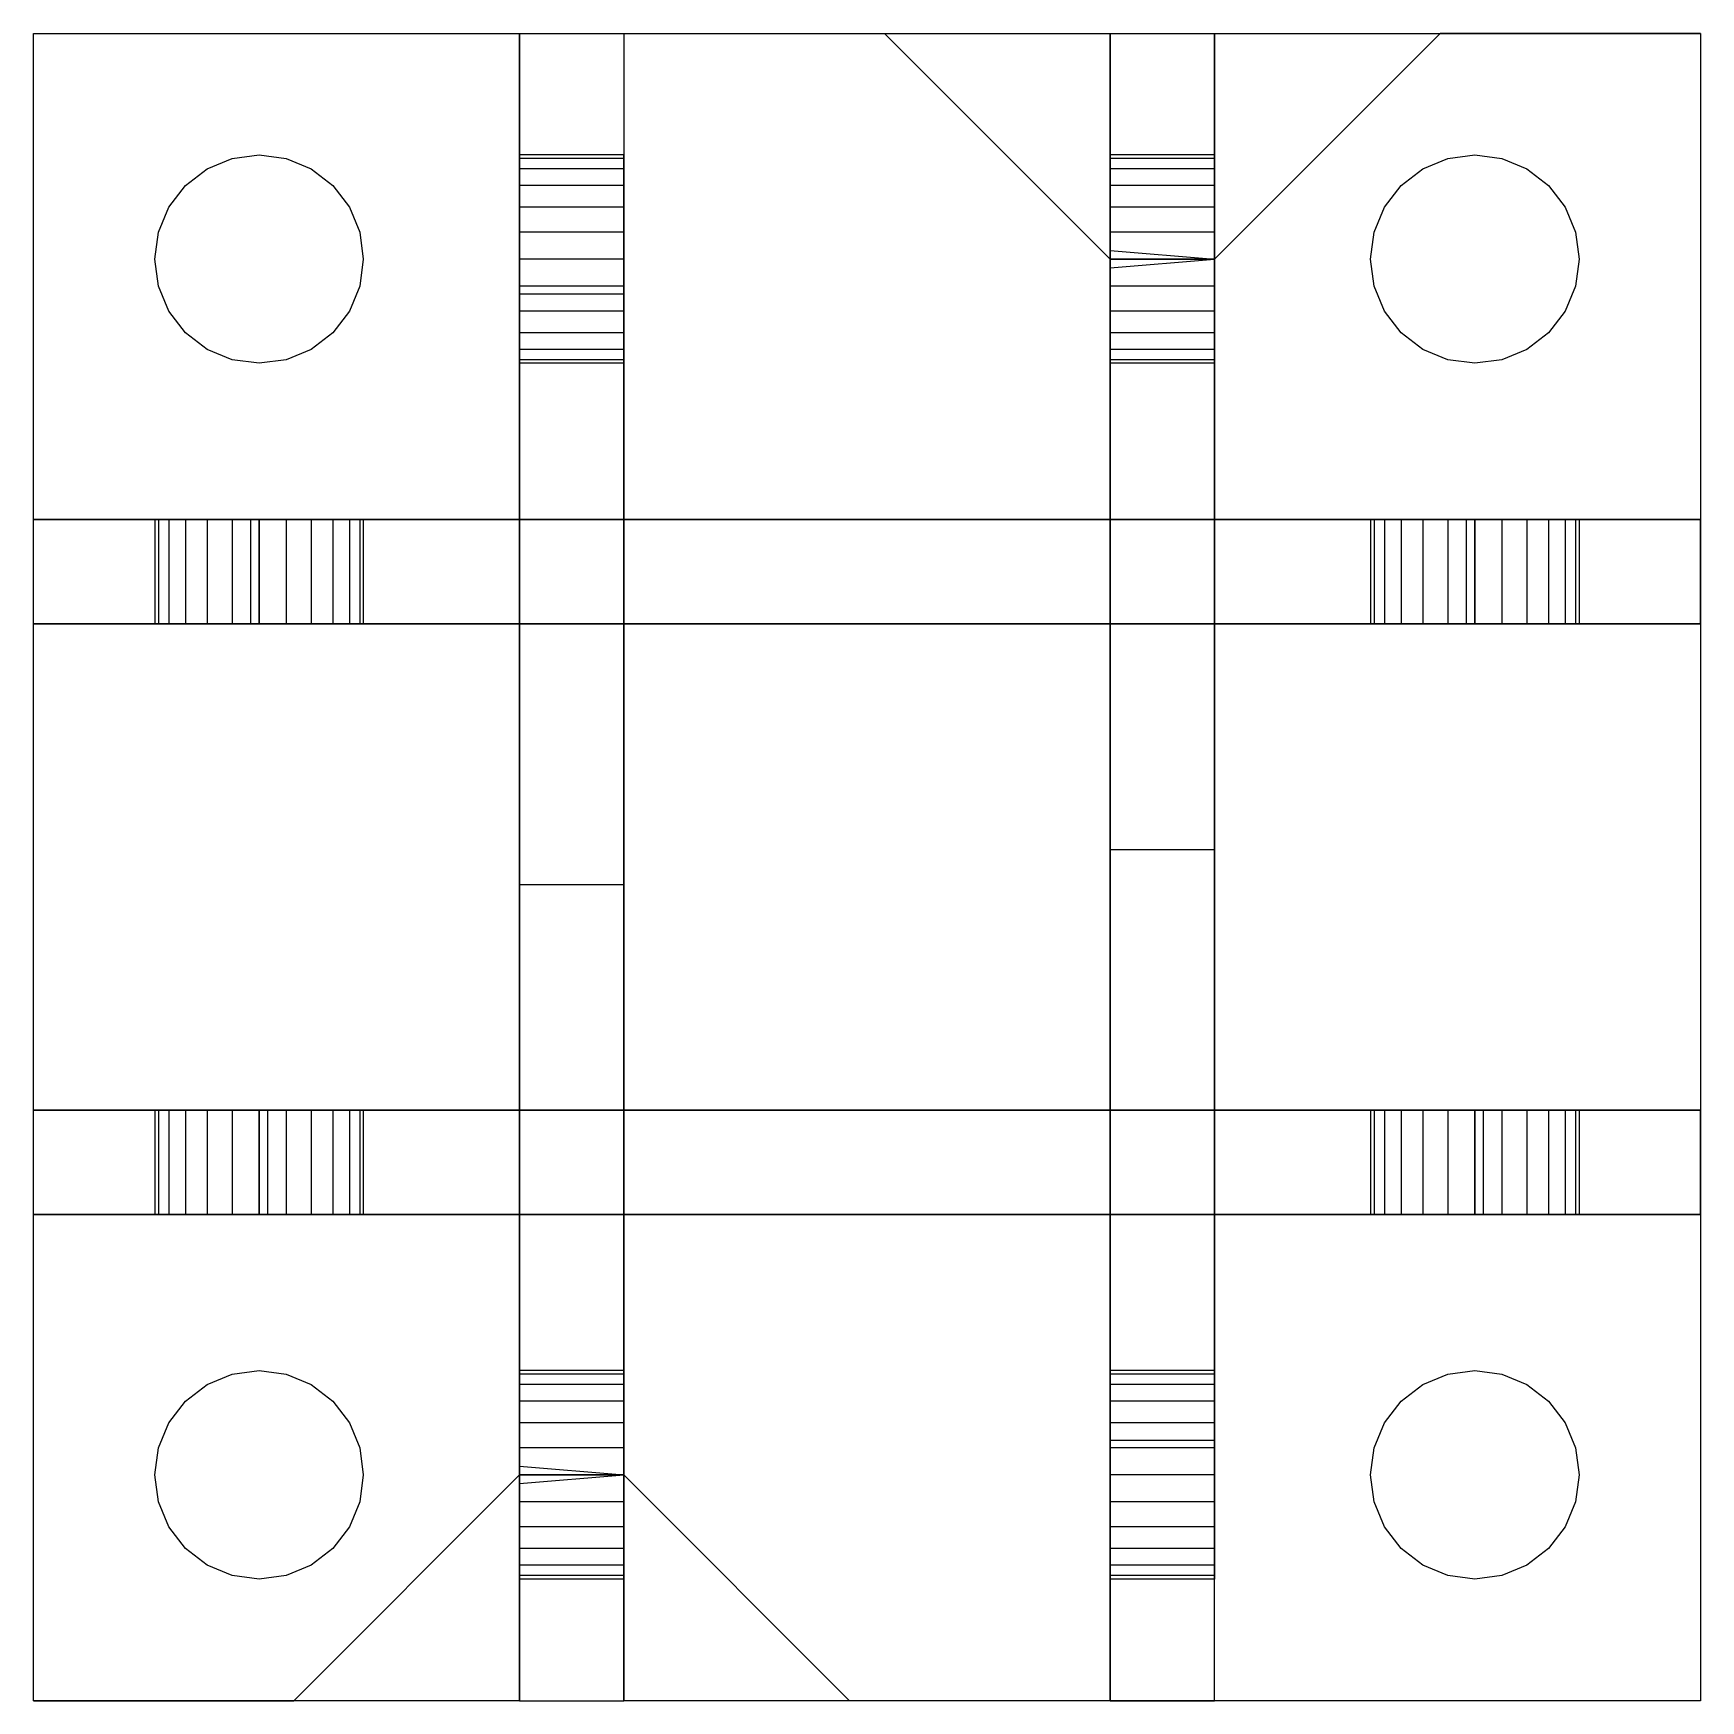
# Model space of a CAD drawing. Header units: metres. Extents: x -1 to 375, y 3 to 378.
# Drawn here: x -0.64 to 29.85, y 248.13 to 278.61 of the extents above.
import ezdxf

# ---------------------------------------------------------------- set-up
doc = ezdxf.new("R2010")
doc.units = ezdxf.units.M

msp = doc.modelspace()

# ---------------------------------------------------------------- linework, layer by layer
at = {"layer": 'Flat node sheet'}
for p, q in [((-0.635, 248.127, 253.842), (-0.635, 278.607, 253.842)), ((-0.635, 278.607, 253.842), (19.05, 278.607, 253.842)), ((-0.635, 278.607, 253.842), (-0.635, 278.607, 255.747)), ((-0.635, 278.607, 255.747), (19.05, 278.607, 255.747)), ((-0.635, 248.127, 255.747), (-0.635, 278.607, 255.747)), ((-0.635, 269.717, 264.637), (-0.635, 278.607, 264.637)), ((-0.635, 278.607, 264.637), (14.922, 278.607, 264.637)), ((-0.635, 278.607, 264.637), (-0.635, 278.607, 266.542)), ((-0.635, 269.717, 266.542), (-0.635, 278.607, 266.542)), ((-0.635, 278.607, 266.542), (14.922, 278.607, 266.542)), ((-0.635, 248.127, 8.732), (-0.635, 278.607, 8.732)), ((-0.635, 278.607, 8.732), (19.05, 278.607, 8.732)), ((-0.635, 278.607, 8.732), (-0.635, 278.607, 10.637)), ((-0.635, 278.607, 10.637), (19.05, 278.607, 10.637)), ((-0.635, 248.127, 10.637), (-0.635, 278.607, 10.637)), ((-0.635, 269.717, 19.527), (-0.635, 278.607, 19.527)), ((-0.635, 278.607, 19.527), (14.922, 278.607, 19.527)), ((-0.635, 278.607, 19.527), (-0.635, 278.607, 21.432)), ((-0.635, 269.717, 21.432), (-0.635, 278.607, 21.432)), ((-0.635, 278.607, 21.432), (14.922, 278.607, 21.432)), ((8.255, 278.607, 264.637), (8.255, 252.096, 264.637)), ((8.255, 278.607, 253.842), (8.255, 278.607, 244.952)), ((8.255, 278.607, 264.637), (8.255, 278.607, 255.747)), ((8.255, 278.607, 275.432), (8.255, 278.607, 266.542)), ((8.255, 278.607, 255.747), (8.255, 252.414, 255.747)), ((8.255, 252.414, 253.842), (8.255, 278.607, 253.842)), ((8.255, 278.607, 275.432), (8.255, 273.845, 275.432)), ((8.255, 278.607, 266.542), (8.255, 252.096, 266.542)), ((8.255, 278.607, 244.952), (8.255, 263.05, 244.952)), ((8.255, 278.607, 244.952), (10.16, 278.607, 244.952)), ((8.255, 278.607, 275.432), (10.16, 278.607, 275.432)), ((8.255, 278.607, 266.542), (10.16, 278.607, 266.542)), ((8.255, 278.607, 264.637), (10.16, 278.607, 264.637)), ((8.255, 278.607, 255.747), (10.16, 278.607, 255.747)), ((8.255, 278.607, 253.842), (10.16, 278.607, 253.842)), ((8.255, 278.607, 19.527), (8.255, 252.096, 19.527)), ((8.255, 278.607, 8.732), (8.255, 278.607, -0.158)), ((8.255, 278.607, 19.527), (8.255, 278.607, 10.637)), ((8.255, 278.607, 30.322), (8.255, 278.607, 21.432)), ((8.255, 278.607, 10.637), (8.255, 252.414, 10.637)), ((8.255, 252.414, 8.732), (8.255, 278.607, 8.732)), ((8.255, 278.607, 30.322), (8.255, 273.845, 30.322)), ((8.255, 278.607, 21.432), (8.255, 252.096, 21.432)), ((8.255, 278.607, -0.158), (8.255, 263.05, -0.158)), ((8.255, 278.607, -0.158), (10.16, 278.607, -0.158)), ((8.255, 278.607, 30.322), (10.16, 278.607, 30.322)), ((8.255, 278.607, 21.432), (10.16, 278.607, 21.432)), ((8.255, 278.607, 19.527), (10.16, 278.607, 19.527)), ((8.255, 278.607, 10.637), (10.16, 278.607, 10.637)), ((8.255, 278.607, 8.732), (10.16, 278.607, 8.732)), ((10.16, 278.607, 253.842), (10.16, 278.607, 244.952)), ((10.16, 278.607, 253.842), (10.16, 252.414, 253.842)), ((10.16, 278.607, 255.747), (10.16, 252.414, 255.747)), ((10.16, 278.607, 264.637), (10.16, 278.607, 255.747)), ((10.16, 278.607, 275.432), (10.16, 278.607, 266.542)), ((10.16, 278.607, 275.432), (10.16, 273.845, 275.432)), ((10.16, 278.607, 244.952), (10.16, 263.05, 244.952)), ((10.16, 278.607, 266.542), (10.16, 252.255, 266.542)), ((10.16, 278.607, 264.637), (10.16, 252.255, 264.637)), ((10.16, 278.607, 8.732), (10.16, 278.607, -0.158)), ((10.16, 278.607, 8.732), (10.16, 252.414, 8.732)), ((10.16, 278.607, 10.637), (10.16, 252.414, 10.637)), ((10.16, 278.607, 19.527), (10.16, 278.607, 10.637)), ((10.16, 278.607, 30.322), (10.16, 278.607, 21.432)), ((10.16, 278.607, 30.322), (10.16, 273.845, 30.322)), ((10.16, 278.607, -0.158), (10.16, 263.05, -0.158)), ((10.16, 278.607, 21.432), (10.16, 252.255, 21.432)), ((10.16, 278.607, 19.527), (10.16, 252.255, 19.527)), ((14.922, 278.607, 264.637), (19.05, 274.48, 264.637)), ((14.922, 278.607, 264.637), (14.922, 278.607, 266.542)), ((14.922, 278.607, 266.542), (19.05, 274.48, 266.542)), ((14.922, 278.607, 19.527), (19.05, 274.48, 19.527)), ((14.922, 278.607, 19.527), (14.922, 278.607, 21.432)), ((14.922, 278.607, 21.432), (19.05, 274.48, 21.432)), ((19.05, 278.607, 253.842), (19.05, 274.48, 253.842)), ((19.05, 278.607, 253.842), (19.05, 278.607, 255.747)), ((19.05, 278.607, 255.747), (19.05, 274.48, 255.747)), ((19.05, 278.607, 275.432), (19.05, 278.607, 244.952)), ((19.05, 269.717, 275.432), (19.05, 278.607, 275.432)), ((19.05, 278.607, 244.952), (19.05, 258.922, 244.952)), ((19.05, 278.607, 275.432), (20.955, 278.607, 275.432)), ((19.05, 278.607, 244.952), (20.955, 278.607, 244.952)), ((19.05, 278.607, 8.732), (19.05, 274.48, 8.732)), ((19.05, 278.607, 8.732), (19.05, 278.607, 10.637)), ((19.05, 278.607, 10.637), (19.05, 274.48, 10.637)), ((19.05, 278.607, 30.322), (19.05, 278.607, -0.158)), ((19.05, 269.717, 30.322), (19.05, 278.607, 30.322)), ((19.05, 278.607, -0.158), (19.05, 258.922, -0.158)), ((19.05, 278.607, 30.322), (20.955, 278.607, 30.322)), ((19.05, 278.607, -0.158), (20.955, 278.607, -0.158)), ((20.955, 274.48, 253.842), (25.083, 278.607, 253.842)), ((20.955, 274.48, 255.747), (25.083, 278.607, 255.747)), ((20.955, 278.607, 264.637), (20.955, 274.48, 264.637)), ((20.955, 278.607, 264.637), (29.845, 278.607, 264.637)), ((20.955, 278.607, 264.637), (20.955, 278.607, 266.542)), ((20.955, 278.607, 266.542), (29.845, 278.607, 266.542)), ((20.955, 278.607, 266.542), (20.955, 274.48, 266.542)), ((20.955, 278.607, 244.952), (20.955, 258.922, 244.952)), ((20.955, 278.607, 275.432), (20.955, 278.607, 244.952)), ((20.955, 269.717, 275.432), (20.955, 278.607, 275.432)), ((20.955, 274.48, 8.732), (25.083, 278.607, 8.732)), ((20.955, 274.48, 10.637), (25.083, 278.607, 10.637)), ((20.955, 278.607, 19.527), (20.955, 274.48, 19.527)), ((20.955, 278.607, 19.527), (29.845, 278.607, 19.527)), ((20.955, 278.607, 19.527), (20.955, 278.607, 21.432)), ((20.955, 278.607, 21.432), (29.845, 278.607, 21.432)), ((20.955, 278.607, 21.432), (20.955, 274.48, 21.432)), ((20.955, 278.607, -0.158), (20.955, 258.922, -0.158)), ((20.955, 278.607, 30.322), (20.955, 278.607, -0.158)), ((20.955, 269.717, 30.322), (20.955, 278.607, 30.322)), ((29.845, 278.607, 253.842), (25.083, 278.607, 253.842)), ((25.083, 278.607, 253.842), (25.083, 278.607, 255.747)), ((29.845, 278.607, 255.747), (25.083, 278.607, 255.747)), ((29.845, 278.607, 8.732), (25.083, 278.607, 8.732)), ((25.083, 278.607, 8.732), (25.083, 278.607, 10.637)), ((29.845, 278.607, 10.637), (25.083, 278.607, 10.637)), ((29.845, 278.607, 253.842), (29.845, 269.717, 253.842)), ((29.845, 278.607, 253.842), (29.845, 278.607, 255.747)), ((29.845, 278.607, 255.747), (29.845, 269.717, 255.747)), ((29.845, 278.607, 264.637), (29.845, 248.127, 264.637)), ((29.845, 278.607, 264.637), (29.845, 278.607, 266.542)), ((29.845, 278.607, 266.542), (29.845, 248.127, 266.542)), ((29.845, 278.607, 8.732), (29.845, 269.717, 8.732)), ((29.845, 278.607, 8.732), (29.845, 278.607, 10.637)), ((29.845, 278.607, 10.637), (29.845, 269.717, 10.637)), ((29.845, 278.607, 19.527), (29.845, 248.127, 19.527)), ((29.845, 278.607, 19.527), (29.845, 278.607, 21.432)), ((29.845, 278.607, 21.432), (29.845, 248.127, 21.432)), ((2.54, 276.13, 255.747), (2.999, 276.32, 255.747)), ((2.54, 276.13, 253.842), (2.999, 276.32, 253.842)), ((2.54, 276.13, 10.637), (2.999, 276.32, 10.637)), ((2.54, 276.13, 8.732), (2.999, 276.32, 8.732)), ((2.999, 276.32, 255.747), (3.492, 276.385, 255.747)), ((2.999, 276.32, 253.842), (3.492, 276.385, 253.842)), ((2.999, 276.32, 10.637), (3.492, 276.385, 10.637)), ((2.999, 276.32, 8.732), (3.492, 276.385, 8.732)), ((2.999, 276.32, 255.747), (2.999, 276.32, 253.842)), ((2.999, 276.32, 10.637), (2.999, 276.32, 8.732)), ((3.492, 276.385, 255.747), (3.986, 276.32, 255.747)), ((3.492, 276.385, 253.842), (3.986, 276.32, 253.842)), ((3.492, 276.385, 255.747), (3.492, 276.385, 253.842)), ((3.492, 276.385, 10.637), (3.986, 276.32, 10.637)), ((3.492, 276.385, 8.732), (3.986, 276.32, 8.732)), ((3.492, 276.385, 10.637), (3.492, 276.385, 8.732)), ((3.986, 276.32, 255.747), (4.445, 276.13, 255.747)), ((3.986, 276.32, 253.842), (4.445, 276.13, 253.842)), ((3.986, 276.32, 255.747), (3.986, 276.32, 253.842)), ((3.986, 276.32, 10.637), (4.445, 276.13, 10.637)), ((3.986, 276.32, 8.732), (4.445, 276.13, 8.732)), ((3.986, 276.32, 10.637), (3.986, 276.32, 8.732)), ((8.255, 276.385, 271.305), (8.255, 276.32, 270.812)), ((8.255, 276.32, 271.798), (8.255, 276.385, 271.305)), ((10.16, 276.385, 271.305), (8.255, 276.385, 271.305)), ((8.255, 276.385, 26.195), (8.255, 276.32, 25.702)), ((8.255, 276.32, 26.688), (8.255, 276.385, 26.195)), ((10.16, 276.385, 26.195), (8.255, 276.385, 26.195)), ((8.255, 276.32, 270.812), (8.255, 276.13, 270.352)), ((8.255, 276.13, 272.257), (8.255, 276.32, 271.798)), ((10.16, 276.32, 270.812), (8.255, 276.32, 270.812)), ((10.16, 276.32, 271.798), (8.255, 276.32, 271.798)), ((8.255, 276.32, 25.702), (8.255, 276.13, 25.242)), ((8.255, 276.13, 27.147), (8.255, 276.32, 26.688)), ((10.16, 276.32, 25.702), (8.255, 276.32, 25.702)), ((10.16, 276.32, 26.688), (8.255, 276.32, 26.688)), ((10.16, 276.385, 271.305), (10.16, 276.32, 270.812)), ((10.16, 276.32, 271.798), (10.16, 276.385, 271.305)), ((10.16, 276.385, 26.195), (10.16, 276.32, 25.702)), ((10.16, 276.32, 26.688), (10.16, 276.385, 26.195)), ((10.16, 276.32, 270.812), (10.16, 276.13, 270.352)), ((10.16, 276.13, 272.257), (10.16, 276.32, 271.798)), ((10.16, 276.32, 25.702), (10.16, 276.13, 25.242)), ((10.16, 276.13, 27.147), (10.16, 276.32, 26.688)), ((19.05, 276.385, 271.305), (19.05, 276.32, 270.812)), ((19.05, 276.32, 271.798), (19.05, 276.385, 271.305)), ((20.955, 276.385, 271.305), (19.05, 276.385, 271.305)), ((19.05, 276.385, 249.08), (19.05, 276.32, 248.587)), ((19.05, 276.32, 249.573), (19.05, 276.385, 249.08)), ((20.955, 276.385, 249.08), (19.05, 276.385, 249.08)), ((19.05, 276.385, 26.195), (19.05, 276.32, 25.702)), ((19.05, 276.32, 26.688), (19.05, 276.385, 26.195)), ((20.955, 276.385, 26.195), (19.05, 276.385, 26.195)), ((19.05, 276.385, 3.97), (19.05, 276.32, 3.477)), ((19.05, 276.32, 4.463), (19.05, 276.385, 3.97)), ((20.955, 276.385, 3.97), (19.05, 276.385, 3.97)), ((19.05, 276.32, 270.812), (19.05, 276.13, 270.352)), ((19.05, 276.13, 272.257), (19.05, 276.32, 271.798)), ((20.955, 276.32, 270.812), (19.05, 276.32, 270.812)), ((20.955, 276.32, 271.798), (19.05, 276.32, 271.798)), ((19.05, 276.32, 248.587), (19.05, 276.13, 248.127)), ((19.05, 276.13, 250.032), (19.05, 276.32, 249.573)), ((20.955, 276.32, 248.587), (19.05, 276.32, 248.587)), ((20.955, 276.32, 249.573), (19.05, 276.32, 249.573)), ((19.05, 276.32, 25.702), (19.05, 276.13, 25.242)), ((19.05, 276.13, 27.147), (19.05, 276.32, 26.688)), ((20.955, 276.32, 25.702), (19.05, 276.32, 25.702)), ((20.955, 276.32, 26.688), (19.05, 276.32, 26.688)), ((19.05, 276.32, 3.477), (19.05, 276.13, 3.017)), ((19.05, 276.13, 4.922), (19.05, 276.32, 4.463)), ((20.955, 276.32, 3.477), (19.05, 276.32, 3.477)), ((20.955, 276.32, 4.463), (19.05, 276.32, 4.463)), ((20.955, 276.32, 271.798), (20.955, 276.385, 271.305)), ((20.955, 276.385, 271.305), (20.955, 276.32, 270.812)), ((20.955, 276.32, 249.573), (20.955, 276.385, 249.08)), ((20.955, 276.385, 249.08), (20.955, 276.32, 248.587)), ((20.955, 276.32, 26.688), (20.955, 276.385, 26.195)), ((20.955, 276.385, 26.195), (20.955, 276.32, 25.702)), ((20.955, 276.32, 4.463), (20.955, 276.385, 3.97)), ((20.955, 276.385, 3.97), (20.955, 276.32, 3.477)), ((20.955, 276.13, 272.257), (20.955, 276.32, 271.798)), ((20.955, 276.32, 270.812), (20.955, 276.13, 270.352)), ((20.955, 276.13, 250.032), (20.955, 276.32, 249.573)), ((20.955, 276.32, 248.587), (20.955, 276.13, 248.127)), ((20.955, 276.13, 27.147), (20.955, 276.32, 26.688)), ((20.955, 276.32, 25.702), (20.955, 276.13, 25.242)), ((20.955, 276.13, 4.922), (20.955, 276.32, 4.463)), ((20.955, 276.32, 3.477), (20.955, 276.13, 3.017)), ((24.765, 276.13, 255.747), (25.224, 276.32, 255.747)), ((24.765, 276.13, 253.842), (25.224, 276.32, 253.842)), ((24.765, 276.13, 266.542), (25.224, 276.32, 266.542)), ((24.765, 276.13, 264.637), (25.224, 276.32, 264.637)), ((24.765, 276.13, 10.637), (25.224, 276.32, 10.637)), ((24.765, 276.13, 8.732), (25.224, 276.32, 8.732)), ((24.765, 276.13, 21.432), (25.224, 276.32, 21.432)), ((24.765, 276.13, 19.527), (25.224, 276.32, 19.527)), ((25.224, 276.32, 255.747), (25.717, 276.385, 255.747)), ((25.224, 276.32, 253.842), (25.717, 276.385, 253.842)), ((25.224, 276.32, 266.542), (25.717, 276.385, 266.542)), ((25.224, 276.32, 264.637), (25.717, 276.385, 264.637)), ((25.224, 276.32, 10.637), (25.717, 276.385, 10.637)), ((25.224, 276.32, 8.732), (25.717, 276.385, 8.732)), ((25.224, 276.32, 21.432), (25.717, 276.385, 21.432)), ((25.224, 276.32, 19.527), (25.717, 276.385, 19.527)), ((25.224, 276.32, 255.747), (25.224, 276.32, 253.842)), ((25.224, 276.32, 266.542), (25.224, 276.32, 264.637)), ((25.224, 276.32, 10.637), (25.224, 276.32, 8.732)), ((25.224, 276.32, 21.432), (25.224, 276.32, 19.527)), ((25.717, 276.385, 266.542), (26.211, 276.32, 266.542)), ((25.717, 276.385, 266.542), (25.717, 276.385, 264.637)), ((25.717, 276.385, 21.432), (26.211, 276.32, 21.432)), ((25.717, 276.385, 21.432), (25.717, 276.385, 19.527)), ((25.717, 276.385, 255.747), (26.211, 276.32, 255.747)), ((25.717, 276.385, 253.842), (26.211, 276.32, 253.842)), ((25.717, 276.385, 255.747), (25.717, 276.385, 253.842)), ((25.717, 276.385, 264.637), (26.211, 276.32, 264.637)), ((25.717, 276.385, 10.637), (26.211, 276.32, 10.637)), ((25.717, 276.385, 8.732), (26.211, 276.32, 8.732)), ((25.717, 276.385, 10.637), (25.717, 276.385, 8.732)), ((25.717, 276.385, 19.527), (26.211, 276.32, 19.527)), ((26.211, 276.32, 255.747), (26.67, 276.13, 255.747)), ((26.211, 276.32, 253.842), (26.67, 276.13, 253.842)), ((26.211, 276.32, 255.747), (26.211, 276.32, 253.842)), ((26.211, 276.32, 266.542), (26.67, 276.13, 266.542)), ((26.211, 276.32, 264.637), (26.67, 276.13, 264.637)), ((26.211, 276.32, 266.542), (26.211, 276.32, 264.637)), ((26.211, 276.32, 10.637), (26.67, 276.13, 10.637)), ((26.211, 276.32, 8.732), (26.67, 276.13, 8.732)), ((26.211, 276.32, 10.637), (26.211, 276.32, 8.732)), ((26.211, 276.32, 21.432), (26.67, 276.13, 21.432)), ((26.211, 276.32, 19.527), (26.67, 276.13, 19.527)), ((26.211, 276.32, 21.432), (26.211, 276.32, 19.527)), ((2.145, 275.827, 255.747), (2.54, 276.13, 255.747)), ((2.145, 275.827, 253.842), (2.54, 276.13, 253.842)), ((2.145, 275.827, 10.637), (2.54, 276.13, 10.637)), ((2.145, 275.827, 8.732), (2.54, 276.13, 8.732)), ((2.54, 276.13, 255.747), (2.54, 276.13, 253.842)), ((2.54, 276.13, 10.637), (2.54, 276.13, 8.732)), ((4.445, 276.13, 255.747), (4.84, 275.827, 255.747)), ((4.445, 276.13, 253.842), (4.84, 275.827, 253.842)), ((4.445, 276.13, 255.747), (4.445, 276.13, 253.842)), ((4.445, 276.13, 10.637), (4.84, 275.827, 10.637)), ((4.445, 276.13, 8.732), (4.84, 275.827, 8.732)), ((4.445, 276.13, 10.637), (4.445, 276.13, 8.732)), ((8.255, 276.13, 270.352), (8.255, 275.827, 269.958)), ((8.255, 275.827, 272.652), (8.255, 276.13, 272.257)), ((10.16, 276.13, 270.352), (8.255, 276.13, 270.352)), ((10.16, 276.13, 272.257), (8.255, 276.13, 272.257)), ((8.255, 276.13, 25.242), (8.255, 275.827, 24.848)), ((8.255, 275.827, 27.542), (8.255, 276.13, 27.147)), ((10.16, 276.13, 25.242), (8.255, 276.13, 25.242)), ((10.16, 276.13, 27.147), (8.255, 276.13, 27.147)), ((10.16, 276.13, 270.352), (10.16, 275.827, 269.958)), ((10.16, 275.827, 272.652), (10.16, 276.13, 272.257)), ((10.16, 276.13, 25.242), (10.16, 275.827, 24.848)), ((10.16, 275.827, 27.542), (10.16, 276.13, 27.147)), ((19.05, 276.13, 270.352), (19.05, 275.827, 269.958)), ((19.05, 275.827, 272.652), (19.05, 276.13, 272.257)), ((20.955, 276.13, 270.352), (19.05, 276.13, 270.352)), ((20.955, 276.13, 272.257), (19.05, 276.13, 272.257)), ((19.05, 276.13, 248.127), (19.05, 275.827, 247.733)), ((19.05, 275.827, 250.427), (19.05, 276.13, 250.032)), ((20.955, 276.13, 248.127), (19.05, 276.13, 248.127)), ((20.955, 276.13, 250.032), (19.05, 276.13, 250.032)), ((19.05, 276.13, 25.242), (19.05, 275.827, 24.848)), ((19.05, 275.827, 27.542), (19.05, 276.13, 27.147)), ((20.955, 276.13, 25.242), (19.05, 276.13, 25.242)), ((20.955, 276.13, 27.147), (19.05, 276.13, 27.147)), ((19.05, 276.13, 3.017), (19.05, 275.827, 2.623)), ((19.05, 275.827, 5.317), (19.05, 276.13, 4.922)), ((20.955, 276.13, 3.017), (19.05, 276.13, 3.017)), ((20.955, 276.13, 4.922), (19.05, 276.13, 4.922)), ((20.955, 275.827, 272.652), (20.955, 276.13, 272.257)), ((20.955, 276.13, 270.352), (20.955, 275.827, 269.958)), ((20.955, 275.827, 250.427), (20.955, 276.13, 250.032)), ((20.955, 276.13, 248.127), (20.955, 275.827, 247.733)), ((20.955, 275.827, 27.542), (20.955, 276.13, 27.147)), ((20.955, 276.13, 25.242), (20.955, 275.827, 24.848)), ((20.955, 275.827, 5.317), (20.955, 276.13, 4.922)), ((20.955, 276.13, 3.017), (20.955, 275.827, 2.623)), ((24.37, 275.827, 255.747), (24.765, 276.13, 255.747)), ((24.37, 275.827, 253.842), (24.765, 276.13, 253.842)), ((24.37, 275.827, 266.542), (24.765, 276.13, 266.542)), ((24.37, 275.827, 264.637), (24.765, 276.13, 264.637)), ((24.37, 275.827, 10.637), (24.765, 276.13, 10.637)), ((24.37, 275.827, 8.732), (24.765, 276.13, 8.732)), ((24.37, 275.827, 21.432), (24.765, 276.13, 21.432)), ((24.37, 275.827, 19.527), (24.765, 276.13, 19.527)), ((24.765, 276.13, 255.747), (24.765, 276.13, 253.842)), ((24.765, 276.13, 266.542), (24.765, 276.13, 264.637)), ((24.765, 276.13, 10.637), (24.765, 276.13, 8.732)), ((24.765, 276.13, 21.432), (24.765, 276.13, 19.527)), ((26.67, 276.13, 255.747), (27.065, 275.827, 255.747)), ((26.67, 276.13, 253.842), (27.065, 275.827, 253.842)), ((26.67, 276.13, 255.747), (26.67, 276.13, 253.842)), ((26.67, 276.13, 266.542), (27.065, 275.827, 266.542)), ((26.67, 276.13, 264.637), (27.065, 275.827, 264.637)), ((26.67, 276.13, 266.542), (26.67, 276.13, 264.637)), ((26.67, 276.13, 10.637), (27.065, 275.827, 10.637)), ((26.67, 276.13, 8.732), (27.065, 275.827, 8.732)), ((26.67, 276.13, 10.637), (26.67, 276.13, 8.732)), ((26.67, 276.13, 21.432), (27.065, 275.827, 21.432)), ((26.67, 276.13, 19.527), (27.065, 275.827, 19.527)), ((26.67, 276.13, 21.432), (26.67, 276.13, 19.527)), ((1.843, 275.432, 255.747), (2.145, 275.827, 255.747)), ((1.843, 275.432, 253.842), (2.145, 275.827, 253.842)), ((1.843, 275.432, 10.637), (2.145, 275.827, 10.637)), ((1.843, 275.432, 8.732), (2.145, 275.827, 8.732)), ((2.145, 275.827, 255.747), (2.145, 275.827, 253.842)), ((2.145, 275.827, 10.637), (2.145, 275.827, 8.732)), ((4.84, 275.827, 255.747), (5.142, 275.432, 255.747)), ((4.84, 275.827, 253.842), (5.142, 275.432, 253.842)), ((4.84, 275.827, 255.747), (4.84, 275.827, 253.842)), ((4.84, 275.827, 10.637), (5.142, 275.432, 10.637)), ((4.84, 275.827, 8.732), (5.142, 275.432, 8.732)), ((4.84, 275.827, 10.637), (4.84, 275.827, 8.732)), ((8.255, 275.827, 269.958), (8.255, 275.432, 269.655)), ((8.255, 275.432, 272.955), (8.255, 275.827, 272.652)), ((10.16, 275.827, 269.958), (8.255, 275.827, 269.958)), ((10.16, 275.827, 272.652), (8.255, 275.827, 272.652)), ((8.255, 275.827, 24.848), (8.255, 275.432, 24.545)), ((8.255, 275.432, 27.845), (8.255, 275.827, 27.542)), ((10.16, 275.827, 24.848), (8.255, 275.827, 24.848)), ((10.16, 275.827, 27.542), (8.255, 275.827, 27.542)), ((10.16, 275.827, 269.958), (10.16, 275.432, 269.655)), ((10.16, 275.432, 272.955), (10.16, 275.827, 272.652)), ((10.16, 275.827, 24.848), (10.16, 275.432, 24.545)), ((10.16, 275.432, 27.845), (10.16, 275.827, 27.542)), ((19.05, 275.827, 269.958), (19.05, 275.432, 269.655)), ((19.05, 275.432, 272.955), (19.05, 275.827, 272.652)), ((20.955, 275.827, 269.958), (19.05, 275.827, 269.958)), ((20.955, 275.827, 272.652), (19.05, 275.827, 272.652)), ((19.05, 275.827, 247.733), (19.05, 275.432, 247.43)), ((19.05, 275.432, 250.73), (19.05, 275.827, 250.427)), ((20.955, 275.827, 247.733), (19.05, 275.827, 247.733)), ((20.955, 275.827, 250.427), (19.05, 275.827, 250.427)), ((19.05, 275.827, 24.848), (19.05, 275.432, 24.545)), ((19.05, 275.432, 27.845), (19.05, 275.827, 27.542)), ((20.955, 275.827, 24.848), (19.05, 275.827, 24.848)), ((20.955, 275.827, 27.542), (19.05, 275.827, 27.542)), ((19.05, 275.827, 2.623), (19.05, 275.432, 2.32)), ((19.05, 275.432, 5.62), (19.05, 275.827, 5.317)), ((20.955, 275.827, 2.623), (19.05, 275.827, 2.623)), ((20.955, 275.827, 5.317), (19.05, 275.827, 5.317)), ((20.955, 275.432, 272.955), (20.955, 275.827, 272.652)), ((20.955, 275.827, 269.958), (20.955, 275.432, 269.655)), ((20.955, 275.432, 250.73), (20.955, 275.827, 250.427)), ((20.955, 275.827, 247.733), (20.955, 275.432, 247.43)), ((20.955, 275.432, 27.845), (20.955, 275.827, 27.542)), ((20.955, 275.827, 24.848), (20.955, 275.432, 24.545)), ((20.955, 275.432, 5.62), (20.955, 275.827, 5.317)), ((20.955, 275.827, 2.623), (20.955, 275.432, 2.32)), ((24.068, 275.432, 255.747), (24.37, 275.827, 255.747)), ((24.068, 275.432, 253.842), (24.37, 275.827, 253.842)), ((24.068, 275.432, 266.542), (24.37, 275.827, 266.542)), ((24.068, 275.432, 264.637), (24.37, 275.827, 264.637)), ((24.068, 275.432, 10.637), (24.37, 275.827, 10.637)), ((24.068, 275.432, 8.732), (24.37, 275.827, 8.732)), ((24.068, 275.432, 21.432), (24.37, 275.827, 21.432)), ((24.068, 275.432, 19.527), (24.37, 275.827, 19.527)), ((24.37, 275.827, 255.747), (24.37, 275.827, 253.842)), ((24.37, 275.827, 266.542), (24.37, 275.827, 264.637)), ((24.37, 275.827, 10.637), (24.37, 275.827, 8.732)), ((24.37, 275.827, 21.432), (24.37, 275.827, 19.527)), ((27.065, 275.827, 255.747), (27.367, 275.432, 255.747)), ((27.065, 275.827, 253.842), (27.367, 275.432, 253.842)), ((27.065, 275.827, 255.747), (27.065, 275.827, 253.842)), ((27.065, 275.827, 266.542), (27.367, 275.432, 266.542)), ((27.065, 275.827, 264.637), (27.367, 275.432, 264.637)), ((27.065, 275.827, 266.542), (27.065, 275.827, 264.637)), ((27.065, 275.827, 10.637), (27.367, 275.432, 10.637)), ((27.065, 275.827, 8.732), (27.367, 275.432, 8.732)), ((27.065, 275.827, 10.637), (27.065, 275.827, 8.732)), ((27.065, 275.827, 21.432), (27.367, 275.432, 21.432)), ((27.065, 275.827, 19.527), (27.367, 275.432, 19.527)), ((27.065, 275.827, 21.432), (27.065, 275.827, 19.527)), ((1.652, 274.973, 255.747), (1.843, 275.432, 255.747)), ((1.652, 274.973, 253.842), (1.843, 275.432, 253.842)), ((1.652, 274.973, 10.637), (1.843, 275.432, 10.637)), ((1.652, 274.973, 8.732), (1.843, 275.432, 8.732)), ((1.843, 275.432, 255.747), (1.843, 275.432, 253.842)), ((1.843, 275.432, 10.637), (1.843, 275.432, 8.732)), ((5.142, 275.432, 255.747), (5.333, 274.973, 255.747)), ((5.142, 275.432, 253.842), (5.333, 274.973, 253.842)), ((5.142, 275.432, 255.747), (5.142, 275.432, 253.842)), ((5.142, 275.432, 10.637), (5.333, 274.973, 10.637)), ((5.142, 275.432, 8.732), (5.333, 274.973, 8.732)), ((5.142, 275.432, 10.637), (5.142, 275.432, 8.732)), ((8.255, 275.432, 269.655), (8.255, 274.973, 269.465)), ((8.255, 274.973, 273.145), (8.255, 275.432, 272.955)), ((10.16, 275.432, 269.655), (8.255, 275.432, 269.655)), ((10.16, 275.432, 272.955), (8.255, 275.432, 272.955)), ((8.255, 275.432, 24.545), (8.255, 274.973, 24.355)), ((8.255, 274.973, 28.035), (8.255, 275.432, 27.845)), ((10.16, 275.432, 24.545), (8.255, 275.432, 24.545)), ((10.16, 275.432, 27.845), (8.255, 275.432, 27.845)), ((10.16, 275.432, 269.655), (10.16, 274.973, 269.465)), ((10.16, 274.973, 273.145), (10.16, 275.432, 272.955)), ((10.16, 275.432, 24.545), (10.16, 274.973, 24.355)), ((10.16, 274.973, 28.035), (10.16, 275.432, 27.845)), ((19.05, 275.432, 269.655), (19.05, 274.973, 269.465)), ((19.05, 274.973, 273.145), (19.05, 275.432, 272.955)), ((20.955, 275.432, 269.655), (19.05, 275.432, 269.655)), ((20.955, 275.432, 272.955), (19.05, 275.432, 272.955)), ((19.05, 275.432, 247.43), (19.05, 274.973, 247.24)), ((19.05, 274.973, 250.92), (19.05, 275.432, 250.73)), ((20.955, 275.432, 247.43), (19.05, 275.432, 247.43)), ((20.955, 275.432, 250.73), (19.05, 275.432, 250.73)), ((19.05, 275.432, 24.545), (19.05, 274.973, 24.355)), ((19.05, 274.973, 28.035), (19.05, 275.432, 27.845)), ((20.955, 275.432, 24.545), (19.05, 275.432, 24.545)), ((20.955, 275.432, 27.845), (19.05, 275.432, 27.845)), ((19.05, 275.432, 2.32), (19.05, 274.973, 2.13)), ((19.05, 274.973, 5.81), (19.05, 275.432, 5.62)), ((20.955, 275.432, 2.32), (19.05, 275.432, 2.32)), ((20.955, 275.432, 5.62), (19.05, 275.432, 5.62)), ((20.955, 274.973, 273.145), (20.955, 275.432, 272.955)), ((20.955, 275.432, 269.655), (20.955, 274.973, 269.465)), ((20.955, 274.973, 250.92), (20.955, 275.432, 250.73)), ((20.955, 275.432, 247.43), (20.955, 274.973, 247.24)), ((20.955, 274.973, 28.035), (20.955, 275.432, 27.845)), ((20.955, 275.432, 24.545), (20.955, 274.973, 24.355)), ((20.955, 274.973, 5.81), (20.955, 275.432, 5.62)), ((20.955, 275.432, 2.32), (20.955, 274.973, 2.13)), ((23.877, 274.973, 255.747), (24.068, 275.432, 255.747)), ((23.877, 274.973, 253.842), (24.068, 275.432, 253.842)), ((23.877, 274.973, 266.542), (24.068, 275.432, 266.542)), ((23.877, 274.973, 264.637), (24.068, 275.432, 264.637)), ((23.877, 274.973, 10.637), (24.068, 275.432, 10.637)), ((23.877, 274.973, 8.732), (24.068, 275.432, 8.732)), ((23.877, 274.973, 21.432), (24.068, 275.432, 21.432)), ((23.877, 274.973, 19.527), (24.068, 275.432, 19.527)), ((24.068, 275.432, 255.747), (24.068, 275.432, 253.842)), ((24.068, 275.432, 266.542), (24.068, 275.432, 264.637)), ((24.068, 275.432, 10.637), (24.068, 275.432, 8.732)), ((24.068, 275.432, 21.432), (24.068, 275.432, 19.527)), ((27.367, 275.432, 255.747), (27.558, 274.973, 255.747)), ((27.367, 275.432, 253.842), (27.558, 274.973, 253.842)), ((27.367, 275.432, 255.747), (27.367, 275.432, 253.842)), ((27.367, 275.432, 266.542), (27.558, 274.973, 266.542)), ((27.367, 275.432, 264.637), (27.558, 274.973, 264.637)), ((27.367, 275.432, 266.542), (27.367, 275.432, 264.637)), ((27.367, 275.432, 10.637), (27.558, 274.973, 10.637)), ((27.367, 275.432, 8.732), (27.558, 274.973, 8.732)), ((27.367, 275.432, 10.637), (27.367, 275.432, 8.732)), ((27.367, 275.432, 21.432), (27.558, 274.973, 21.432)), ((27.367, 275.432, 19.527), (27.558, 274.973, 19.527)), ((27.367, 275.432, 21.432), (27.367, 275.432, 19.527)), ((1.587, 274.48, 253.842), (1.652, 274.973, 253.842)), ((1.587, 274.48, 8.732), (1.652, 274.973, 8.732)), ((1.587, 274.48, 255.747), (1.652, 274.973, 255.747)), ((1.587, 274.48, 10.637), (1.652, 274.973, 10.637)), ((1.652, 274.973, 255.747), (1.652, 274.973, 253.842)), ((1.652, 274.973, 10.637), (1.652, 274.973, 8.732)), ((5.333, 274.973, 255.747), (5.397, 274.48, 255.747)), ((5.333, 274.973, 253.842), (5.397, 274.48, 253.842)), ((5.333, 274.973, 255.747), (5.333, 274.973, 253.842)), ((5.333, 274.973, 10.637), (5.397, 274.48, 10.637)), ((5.333, 274.973, 8.732), (5.397, 274.48, 8.732)), ((5.333, 274.973, 10.637), (5.333, 274.973, 8.732)), ((8.255, 274.973, 269.465), (8.255, 274.48, 269.4)), ((8.255, 274.48, 273.21), (8.255, 274.973, 273.145)), ((10.16, 274.973, 269.465), (8.255, 274.973, 269.465)), ((10.16, 274.973, 273.145), (8.255, 274.973, 273.145)), ((8.255, 274.973, 24.355), (8.255, 274.48, 24.29)), ((8.255, 274.48, 28.1), (8.255, 274.973, 28.035)), ((10.16, 274.973, 24.355), (8.255, 274.973, 24.355)), ((10.16, 274.973, 28.035), (8.255, 274.973, 28.035)), ((10.16, 274.973, 269.465), (10.16, 274.48, 269.4)), ((10.16, 274.48, 273.21), (10.16, 274.973, 273.145)), ((10.16, 274.973, 24.355), (10.16, 274.48, 24.29)), ((10.16, 274.48, 28.1), (10.16, 274.973, 28.035)), ((19.05, 274.973, 269.465), (19.05, 274.48, 269.4)), ((19.05, 274.48, 273.21), (19.05, 274.973, 273.145)), ((20.955, 274.973, 269.465), (19.05, 274.973, 269.465)), ((20.955, 274.973, 273.145), (19.05, 274.973, 273.145)), ((19.05, 274.973, 247.24), (19.05, 274.48, 247.175)), ((19.05, 274.48, 250.985), (19.05, 274.973, 250.92)), ((20.955, 274.973, 247.24), (19.05, 274.973, 247.24)), ((20.955, 274.973, 250.92), (19.05, 274.973, 250.92)), ((19.05, 274.973, 24.355), (19.05, 274.48, 24.29)), ((19.05, 274.48, 28.1), (19.05, 274.973, 28.035)), ((20.955, 274.973, 24.355), (19.05, 274.973, 24.355)), ((20.955, 274.973, 28.035), (19.05, 274.973, 28.035)), ((19.05, 274.973, 2.13), (19.05, 274.48, 2.065)), ((19.05, 274.48, 5.875), (19.05, 274.973, 5.81)), ((20.955, 274.973, 2.13), (19.05, 274.973, 2.13)), ((20.955, 274.973, 5.81), (19.05, 274.973, 5.81)), ((20.955, 274.48, 273.21), (20.955, 274.973, 273.145)), ((20.955, 274.973, 269.465), (20.955, 274.48, 269.4)), ((20.955, 274.48, 250.985), (20.955, 274.973, 250.92)), ((20.955, 274.973, 247.24), (20.955, 274.48, 247.175)), ((20.955, 274.48, 28.1), (20.955, 274.973, 28.035)), ((20.955, 274.973, 24.355), (20.955, 274.48, 24.29)), ((20.955, 274.48, 5.875), (20.955, 274.973, 5.81)), ((20.955, 274.973, 2.13), (20.955, 274.48, 2.065)), ((23.812, 274.48, 253.842), (23.877, 274.973, 253.842)), ((23.812, 274.48, 8.732), (23.877, 274.973, 8.732)), ((23.812, 274.48, 255.747), (23.877, 274.973, 255.747)), ((23.812, 274.48, 266.542), (23.877, 274.973, 266.542)), ((23.812, 274.48, 264.637), (23.877, 274.973, 264.637)), ((23.812, 274.48, 10.637), (23.877, 274.973, 10.637)), ((23.812, 274.48, 21.432), (23.877, 274.973, 21.432)), ((23.812, 274.48, 19.527), (23.877, 274.973, 19.527)), ((23.877, 274.973, 255.747), (23.877, 274.973, 253.842)), ((23.877, 274.973, 266.542), (23.877, 274.973, 264.637)), ((23.877, 274.973, 10.637), (23.877, 274.973, 8.732)), ((23.877, 274.973, 21.432), (23.877, 274.973, 19.527)), ((27.558, 274.973, 255.747), (27.622, 274.48, 255.747)), ((27.558, 274.973, 253.842), (27.622, 274.48, 253.842)), ((27.558, 274.973, 255.747), (27.558, 274.973, 253.842)), ((27.558, 274.973, 266.542), (27.622, 274.48, 266.542)), ((27.558, 274.973, 264.637), (27.622, 274.48, 264.637)), ((27.558, 274.973, 266.542), (27.558, 274.973, 264.637)), ((27.558, 274.973, 10.637), (27.622, 274.48, 10.637)), ((27.558, 274.973, 8.732), (27.622, 274.48, 8.732)), ((27.558, 274.973, 10.637), (27.558, 274.973, 8.732)), ((27.558, 274.973, 21.432), (27.622, 274.48, 21.432)), ((27.558, 274.973, 19.527), (27.622, 274.48, 19.527)), ((27.558, 274.973, 21.432), (27.558, 274.973, 19.527)), ((19.05, 248.127, 255.747), (19.05, 274.639, 255.747)), ((19.05, 248.127, 253.842), (19.05, 274.639, 253.842)), ((19.05, 274.639, 253.842), (20.955, 274.48, 253.842)), ((19.05, 274.639, 255.747), (20.955, 274.48, 255.747)), ((19.05, 274.639, 253.842), (19.05, 274.639, 255.747)), ((19.05, 248.127, 10.637), (19.05, 274.639, 10.637)), ((19.05, 248.127, 8.732), (19.05, 274.639, 8.732)), ((19.05, 274.639, 8.732), (20.955, 274.48, 8.732)), ((19.05, 274.639, 10.637), (20.955, 274.48, 10.637)), ((19.05, 274.639, 8.732), (19.05, 274.639, 10.637)), ((20.955, 274.639, 253.842), (20.955, 274.639, 255.747)), ((20.955, 274.48, 253.842), (20.955, 274.639, 253.842)), ((20.955, 274.48, 255.747), (20.955, 274.639, 255.747)), ((20.955, 274.639, 8.732), (20.955, 274.639, 10.637)), ((20.955, 274.48, 8.732), (20.955, 274.639, 8.732)), ((20.955, 274.48, 10.637), (20.955, 274.639, 10.637)), ((1.652, 273.987, 253.842), (1.587, 274.48, 253.842)), ((1.587, 274.48, 255.747), (1.587, 274.48, 253.842)), ((1.652, 273.987, 8.732), (1.587, 274.48, 8.732)), ((1.587, 274.48, 10.637), (1.587, 274.48, 8.732)), ((1.652, 273.987, 255.747), (1.587, 274.48, 255.747)), ((1.652, 273.987, 10.637), (1.587, 274.48, 10.637)), ((5.397, 274.48, 255.747), (5.333, 273.987, 255.747)), ((5.397, 274.48, 253.842), (5.333, 273.987, 253.842)), ((5.397, 274.48, 10.637), (5.333, 273.987, 10.637)), ((5.397, 274.48, 8.732), (5.333, 273.987, 8.732)), ((5.397, 274.48, 255.747), (5.397, 274.48, 253.842)), ((5.397, 274.48, 10.637), (5.397, 274.48, 8.732)), ((8.255, 274.48, 269.4), (8.255, 273.987, 269.465)), ((8.255, 273.987, 273.145), (8.255, 274.48, 273.21)), ((10.16, 274.48, 269.4), (8.255, 274.48, 269.4)), ((10.16, 274.48, 273.21), (8.255, 274.48, 273.21)), ((8.255, 274.48, 24.29), (8.255, 273.987, 24.355)), ((8.255, 273.987, 28.035), (8.255, 274.48, 28.1)), ((10.16, 274.48, 24.29), (8.255, 274.48, 24.29)), ((10.16, 274.48, 28.1), (8.255, 274.48, 28.1)), ((10.16, 274.48, 269.4), (10.16, 273.987, 269.465)), ((10.16, 273.987, 273.145), (10.16, 274.48, 273.21)), ((10.16, 274.48, 24.29), (10.16, 273.987, 24.355)), ((10.16, 273.987, 28.035), (10.16, 274.48, 28.1)), ((19.05, 274.48, 253.842), (20.955, 274.48, 253.842)), ((19.05, 274.48, 253.842), (19.05, 274.48, 255.747)), ((19.05, 274.48, 255.747), (20.955, 274.48, 255.747)), ((20.955, 274.48, 264.637), (19.05, 274.48, 264.637)), ((19.05, 274.48, 264.637), (19.05, 274.48, 266.542)), ((20.955, 274.48, 266.542), (19.05, 274.48, 266.542)), ((19.05, 274.321, 264.637), (20.955, 274.48, 264.637)), ((19.05, 274.321, 266.542), (20.955, 274.48, 266.542)), ((19.05, 274.48, 269.4), (19.05, 273.987, 269.465)), ((19.05, 273.987, 273.145), (19.05, 274.48, 273.21)), ((20.955, 274.48, 269.4), (19.05, 274.48, 269.4)), ((20.955, 274.48, 273.21), (19.05, 274.48, 273.21)), ((19.05, 274.48, 247.175), (19.05, 273.987, 247.24)), ((19.05, 273.987, 250.92), (19.05, 274.48, 250.985)), ((20.955, 274.48, 247.175), (19.05, 274.48, 247.175)), ((20.955, 274.48, 250.985), (19.05, 274.48, 250.985)), ((19.05, 274.48, 8.732), (20.955, 274.48, 8.732)), ((19.05, 274.48, 8.732), (19.05, 274.48, 10.637)), ((19.05, 274.48, 10.637), (20.955, 274.48, 10.637)), ((20.955, 274.48, 19.527), (19.05, 274.48, 19.527)), ((19.05, 274.48, 19.527), (19.05, 274.48, 21.432)), ((20.955, 274.48, 21.432), (19.05, 274.48, 21.432)), ((19.05, 274.321, 19.527), (20.955, 274.48, 19.527)), ((19.05, 274.321, 21.432), (20.955, 274.48, 21.432)), ((19.05, 274.48, 24.29), (19.05, 273.987, 24.355)), ((19.05, 273.987, 28.035), (19.05, 274.48, 28.1)), ((20.955, 274.48, 24.29), (19.05, 274.48, 24.29)), ((20.955, 274.48, 28.1), (19.05, 274.48, 28.1)), ((19.05, 274.48, 2.065), (19.05, 273.987, 2.13)), ((19.05, 273.987, 5.81), (19.05, 274.48, 5.875)), ((20.955, 274.48, 2.065), (19.05, 274.48, 2.065)), ((20.955, 274.48, 5.875), (19.05, 274.48, 5.875)), ((19.05, 248.127, 264.637), (19.05, 274.321, 264.637)), ((19.05, 274.321, 266.542), (19.05, 248.127, 266.542)), ((19.05, 274.321, 266.542), (19.05, 274.321, 264.637)), ((19.05, 248.127, 19.527), (19.05, 274.321, 19.527)), ((19.05, 274.321, 21.432), (19.05, 248.127, 21.432)), ((19.05, 274.321, 21.432), (19.05, 274.321, 19.527)), ((20.955, 274.48, 253.842), (20.955, 274.48, 255.747)), ((20.955, 274.48, 264.637), (20.955, 274.48, 266.542)), ((20.955, 274.48, 255.747), (20.955, 274.48, 253.842)), ((20.955, 274.48, 264.637), (20.955, 274.48, 266.542)), ((20.955, 273.987, 273.145), (20.955, 274.48, 273.21)), ((20.955, 274.48, 269.4), (20.955, 273.987, 269.465)), ((20.955, 273.987, 250.92), (20.955, 274.48, 250.985)), ((20.955, 274.48, 247.175), (20.955, 273.987, 247.24)), ((20.955, 248.127, 253.842), (20.955, 274.48, 253.842)), ((20.955, 248.127, 255.747), (20.955, 274.48, 255.747)), ((20.955, 274.321, 266.542), (20.955, 274.48, 266.542)), ((20.955, 274.321, 264.637), (20.955, 274.48, 264.637)), ((20.955, 274.48, 8.732), (20.955, 274.48, 10.637)), ((20.955, 274.48, 19.527), (20.955, 274.48, 21.432)), ((20.955, 274.48, 10.637), (20.955, 274.48, 8.732)), ((20.955, 274.48, 19.527), (20.955, 274.48, 21.432)), ((20.955, 273.987, 28.035), (20.955, 274.48, 28.1)), ((20.955, 274.48, 24.29), (20.955, 273.987, 24.355)), ((20.955, 273.987, 5.81), (20.955, 274.48, 5.875)), ((20.955, 274.48, 2.065), (20.955, 273.987, 2.13)), ((20.955, 248.127, 8.732), (20.955, 274.48, 8.732)), ((20.955, 248.127, 10.637), (20.955, 274.48, 10.637)), ((20.955, 274.321, 21.432), (20.955, 274.48, 21.432)), ((20.955, 274.321, 19.527), (20.955, 274.48, 19.527)), ((20.955, 248.127, 266.542), (20.955, 274.321, 266.542)), ((20.955, 248.127, 264.637), (20.955, 274.321, 264.637)), ((20.955, 274.321, 266.542), (20.955, 274.321, 264.637)), ((20.955, 248.127, 21.432), (20.955, 274.321, 21.432)), ((20.955, 248.127, 19.527), (20.955, 274.321, 19.527)), ((20.955, 274.321, 21.432), (20.955, 274.321, 19.527)), ((23.877, 273.987, 253.842), (23.812, 274.48, 253.842)), ((23.812, 274.48, 255.747), (23.812, 274.48, 253.842)), ((23.877, 273.987, 8.732), (23.812, 274.48, 8.732)), ((23.812, 274.48, 10.637), (23.812, 274.48, 8.732)), ((23.877, 273.987, 255.747), (23.812, 274.48, 255.747)), ((23.877, 273.987, 266.542), (23.812, 274.48, 266.542)), ((23.877, 273.987, 264.637), (23.812, 274.48, 264.637)), ((23.812, 274.48, 266.542), (23.812, 274.48, 264.637)), ((23.877, 273.987, 10.637), (23.812, 274.48, 10.637)), ((23.877, 273.987, 21.432), (23.812, 274.48, 21.432)), ((23.877, 273.987, 19.527), (23.812, 274.48, 19.527)), ((23.812, 274.48, 21.432), (23.812, 274.48, 19.527)), ((27.622, 274.48, 255.747), (27.558, 273.987, 255.747)), ((27.622, 274.48, 253.842), (27.558, 273.987, 253.842)), ((27.622, 274.48, 266.542), (27.558, 273.987, 266.542)), ((27.622, 274.48, 264.637), (27.558, 273.987, 264.637)), ((27.622, 274.48, 10.637), (27.558, 273.987, 10.637)), ((27.622, 274.48, 8.732), (27.558, 273.987, 8.732)), ((27.622, 274.48, 21.432), (27.558, 273.987, 21.432)), ((27.622, 274.48, 19.527), (27.558, 273.987, 19.527)), ((27.622, 274.48, 255.747), (27.622, 274.48, 253.842)), ((27.622, 274.48, 10.637), (27.622, 274.48, 8.732)), ((27.622, 274.48, 266.542), (27.622, 274.48, 264.637)), ((27.622, 274.48, 21.432), (27.622, 274.48, 19.527)), ((1.843, 273.527, 255.747), (1.652, 273.987, 255.747)), ((1.843, 273.527, 253.842), (1.652, 273.987, 253.842)), ((1.652, 273.987, 255.747), (1.652, 273.987, 253.842)), ((1.843, 273.527, 10.637), (1.652, 273.987, 10.637)), ((1.843, 273.527, 8.732), (1.652, 273.987, 8.732)), ((1.652, 273.987, 10.637), (1.652, 273.987, 8.732)), ((5.333, 273.987, 255.747), (5.142, 273.527, 255.747)), ((5.333, 273.987, 253.842), (5.142, 273.527, 253.842)), ((5.333, 273.987, 10.637), (5.142, 273.527, 10.637)), ((5.333, 273.987, 8.732), (5.142, 273.527, 8.732)), ((5.333, 273.987, 255.747), (5.333, 273.987, 253.842)), ((5.333, 273.987, 10.637), (5.333, 273.987, 8.732)), ((8.255, 273.987, 269.465), (8.255, 273.527, 269.655)), ((8.255, 273.527, 272.955), (8.255, 273.987, 273.145)), ((10.16, 273.987, 269.465), (8.255, 273.987, 269.465)), ((10.16, 273.987, 273.145), (8.255, 273.987, 273.145)), ((8.255, 273.987, 24.355), (8.255, 273.527, 24.545)), ((8.255, 273.527, 27.845), (8.255, 273.987, 28.035)), ((10.16, 273.987, 24.355), (8.255, 273.987, 24.355)), ((10.16, 273.987, 28.035), (8.255, 273.987, 28.035)), ((8.255, 269.717, 271.305), (8.255, 273.845, 275.432)), ((8.255, 273.845, 275.432), (10.16, 273.845, 275.432)), ((8.255, 269.717, 26.195), (8.255, 273.845, 30.322)), ((8.255, 273.845, 30.322), (10.16, 273.845, 30.322)), ((10.16, 273.987, 269.465), (10.16, 273.527, 269.655)), ((10.16, 273.527, 272.955), (10.16, 273.987, 273.145)), ((10.16, 273.987, 24.355), (10.16, 273.527, 24.545)), ((10.16, 273.527, 27.845), (10.16, 273.987, 28.035)), ((10.16, 269.717, 271.305), (10.16, 273.845, 275.432)), ((10.16, 269.717, 26.195), (10.16, 273.845, 30.322)), ((19.05, 273.987, 269.465), (19.05, 273.527, 269.655)), ((19.05, 273.527, 272.955), (19.05, 273.987, 273.145)), ((20.955, 273.987, 269.465), (19.05, 273.987, 269.465)), ((20.955, 273.987, 273.145), (19.05, 273.987, 273.145)), ((19.05, 273.987, 247.24), (19.05, 273.527, 247.43)), ((19.05, 273.527, 250.73), (19.05, 273.987, 250.92)), ((20.955, 273.987, 247.24), (19.05, 273.987, 247.24)), ((20.955, 273.987, 250.92), (19.05, 273.987, 250.92)), ((19.05, 273.987, 24.355), (19.05, 273.527, 24.545)), ((19.05, 273.527, 27.845), (19.05, 273.987, 28.035)), ((20.955, 273.987, 24.355), (19.05, 273.987, 24.355)), ((20.955, 273.987, 28.035), (19.05, 273.987, 28.035)), ((19.05, 273.987, 2.13), (19.05, 273.527, 2.32)), ((19.05, 273.527, 5.62), (19.05, 273.987, 5.81)), ((20.955, 273.987, 2.13), (19.05, 273.987, 2.13)), ((20.955, 273.987, 5.81), (19.05, 273.987, 5.81)), ((20.955, 273.527, 272.955), (20.955, 273.987, 273.145)), ((20.955, 273.987, 269.465), (20.955, 273.527, 269.655)), ((20.955, 273.527, 250.73), (20.955, 273.987, 250.92)), ((20.955, 273.987, 247.24), (20.955, 273.527, 247.43)), ((20.955, 273.527, 27.845), (20.955, 273.987, 28.035)), ((20.955, 273.987, 24.355), (20.955, 273.527, 24.545)), ((20.955, 273.527, 5.62), (20.955, 273.987, 5.81)), ((20.955, 273.987, 2.13), (20.955, 273.527, 2.32)), ((24.068, 273.527, 255.747), (23.877, 273.987, 255.747)), ((24.068, 273.527, 253.842), (23.877, 273.987, 253.842)), ((23.877, 273.987, 255.747), (23.877, 273.987, 253.842)), ((24.068, 273.527, 266.542), (23.877, 273.987, 266.542)), ((24.068, 273.527, 264.637), (23.877, 273.987, 264.637)), ((23.877, 273.987, 266.542), (23.877, 273.987, 264.637)), ((24.068, 273.527, 10.637), (23.877, 273.987, 10.637)), ((24.068, 273.527, 8.732), (23.877, 273.987, 8.732)), ((23.877, 273.987, 10.637), (23.877, 273.987, 8.732)), ((24.068, 273.527, 21.432), (23.877, 273.987, 21.432)), ((24.068, 273.527, 19.527), (23.877, 273.987, 19.527)), ((23.877, 273.987, 21.432), (23.877, 273.987, 19.527)), ((27.558, 273.987, 255.747), (27.367, 273.527, 255.747)), ((27.558, 273.987, 253.842), (27.367, 273.527, 253.842)), ((27.558, 273.987, 266.542), (27.367, 273.527, 266.542)), ((27.558, 273.987, 264.637), (27.367, 273.527, 264.637)), ((27.558, 273.987, 10.637), (27.367, 273.527, 10.637)), ((27.558, 273.987, 8.732), (27.367, 273.527, 8.732)), ((27.558, 273.987, 21.432), (27.367, 273.527, 21.432)), ((27.558, 273.987, 19.527), (27.367, 273.527, 19.527)), ((27.558, 273.987, 255.747), (27.558, 273.987, 253.842)), ((27.558, 273.987, 266.542), (27.558, 273.987, 264.637)), ((27.558, 273.987, 10.637), (27.558, 273.987, 8.732)), ((27.558, 273.987, 21.432), (27.558, 273.987, 19.527)), ((2.145, 273.133, 255.747), (1.843, 273.527, 255.747)), ((2.145, 273.133, 253.842), (1.843, 273.527, 253.842)), ((1.843, 273.527, 255.747), (1.843, 273.527, 253.842)), ((2.145, 273.133, 10.637), (1.843, 273.527, 10.637)), ((2.145, 273.133, 8.732), (1.843, 273.527, 8.732)), ((1.843, 273.527, 10.637), (1.843, 273.527, 8.732)), ((5.142, 273.527, 255.747), (4.84, 273.133, 255.747)), ((5.142, 273.527, 253.842), (4.84, 273.133, 253.842)), ((5.142, 273.527, 10.637), (4.84, 273.133, 10.637)), ((5.142, 273.527, 8.732), (4.84, 273.133, 8.732)), ((5.142, 273.527, 255.747), (5.142, 273.527, 253.842)), ((5.142, 273.527, 10.637), (5.142, 273.527, 8.732)), ((8.255, 273.527, 269.655), (8.255, 273.133, 269.958)), ((8.255, 273.133, 272.652), (8.255, 273.527, 272.955)), ((10.16, 273.527, 269.655), (8.255, 273.527, 269.655)), ((10.16, 273.527, 272.955), (8.255, 273.527, 272.955)), ((8.255, 273.527, 24.545), (8.255, 273.133, 24.848)), ((8.255, 273.133, 27.542), (8.255, 273.527, 27.845)), ((10.16, 273.527, 24.545), (8.255, 273.527, 24.545)), ((10.16, 273.527, 27.845), (8.255, 273.527, 27.845)), ((10.16, 273.527, 269.655), (10.16, 273.133, 269.958)), ((10.16, 273.133, 272.652), (10.16, 273.527, 272.955)), ((10.16, 273.527, 24.545), (10.16, 273.133, 24.848)), ((10.16, 273.133, 27.542), (10.16, 273.527, 27.845)), ((19.05, 273.133, 272.652), (19.05, 273.527, 272.955)), ((19.05, 273.527, 269.655), (19.05, 273.133, 269.958)), ((20.955, 273.527, 272.955), (19.05, 273.527, 272.955)), ((20.955, 273.527, 269.655), (19.05, 273.527, 269.655)), ((19.05, 273.527, 247.43), (19.05, 273.133, 247.733)), ((19.05, 273.133, 250.427), (19.05, 273.527, 250.73)), ((20.955, 273.527, 247.43), (19.05, 273.527, 247.43)), ((20.955, 273.527, 250.73), (19.05, 273.527, 250.73)), ((19.05, 273.133, 27.542), (19.05, 273.527, 27.845)), ((19.05, 273.527, 24.545), (19.05, 273.133, 24.848)), ((20.955, 273.527, 27.845), (19.05, 273.527, 27.845)), ((20.955, 273.527, 24.545), (19.05, 273.527, 24.545)), ((19.05, 273.527, 2.32), (19.05, 273.133, 2.623)), ((19.05, 273.133, 5.317), (19.05, 273.527, 5.62)), ((20.955, 273.527, 2.32), (19.05, 273.527, 2.32)), ((20.955, 273.527, 5.62), (19.05, 273.527, 5.62)), ((20.955, 273.133, 272.652), (20.955, 273.527, 272.955)), ((20.955, 273.527, 269.655), (20.955, 273.133, 269.958)), ((20.955, 273.133, 250.427), (20.955, 273.527, 250.73)), ((20.955, 273.527, 247.43), (20.955, 273.133, 247.733)), ((20.955, 273.133, 27.542), (20.955, 273.527, 27.845)), ((20.955, 273.527, 24.545), (20.955, 273.133, 24.848)), ((20.955, 273.133, 5.317), (20.955, 273.527, 5.62)), ((20.955, 273.527, 2.32), (20.955, 273.133, 2.623)), ((24.37, 273.133, 255.747), (24.068, 273.527, 255.747)), ((24.37, 273.133, 253.842), (24.068, 273.527, 253.842)), ((24.068, 273.527, 255.747), (24.068, 273.527, 253.842)), ((24.37, 273.133, 266.542), (24.068, 273.527, 266.542)), ((24.37, 273.133, 264.637), (24.068, 273.527, 264.637)), ((24.068, 273.527, 266.542), (24.068, 273.527, 264.637)), ((24.37, 273.133, 10.637), (24.068, 273.527, 10.637)), ((24.37, 273.133, 8.732), (24.068, 273.527, 8.732)), ((24.068, 273.527, 10.637), (24.068, 273.527, 8.732)), ((24.37, 273.133, 21.432), (24.068, 273.527, 21.432)), ((24.37, 273.133, 19.527), (24.068, 273.527, 19.527)), ((24.068, 273.527, 21.432), (24.068, 273.527, 19.527)), ((27.367, 273.527, 255.747), (27.065, 273.133, 255.747)), ((27.367, 273.527, 253.842), (27.065, 273.133, 253.842)), ((27.367, 273.527, 266.542), (27.065, 273.133, 266.542)), ((27.367, 273.527, 264.637), (27.065, 273.133, 264.637)), ((27.367, 273.527, 10.637), (27.065, 273.133, 10.637)), ((27.367, 273.527, 8.732), (27.065, 273.133, 8.732)), ((27.367, 273.527, 21.432), (27.065, 273.133, 21.432)), ((27.367, 273.527, 19.527), (27.065, 273.133, 19.527)), ((27.367, 273.527, 255.747), (27.367, 273.527, 253.842)), ((27.367, 273.527, 266.542), (27.367, 273.527, 264.637)), ((27.367, 273.527, 10.637), (27.367, 273.527, 8.732)), ((27.367, 273.527, 21.432), (27.367, 273.527, 19.527)), ((2.54, 272.83, 255.747), (2.145, 273.133, 255.747)), ((2.54, 272.83, 253.842), (2.145, 273.133, 253.842)), ((2.145, 273.133, 255.747), (2.145, 273.133, 253.842)), ((2.54, 272.83, 10.637), (2.145, 273.133, 10.637)), ((2.54, 272.83, 8.732), (2.145, 273.133, 8.732)), ((2.145, 273.133, 10.637), (2.145, 273.133, 8.732)), ((4.84, 273.133, 255.747), (4.445, 272.83, 255.747)), ((4.84, 273.133, 253.842), (4.445, 272.83, 253.842)), ((4.84, 273.133, 10.637), (4.445, 272.83, 10.637)), ((4.84, 273.133, 8.732), (4.445, 272.83, 8.732)), ((4.84, 273.133, 255.747), (4.84, 273.133, 253.842)), ((4.84, 273.133, 10.637), (4.84, 273.133, 8.732)), ((8.255, 273.133, 269.958), (8.255, 272.83, 270.352)), ((8.255, 272.83, 272.257), (8.255, 273.133, 272.652)), ((10.16, 273.133, 269.958), (8.255, 273.133, 269.958)), ((10.16, 273.133, 272.652), (8.255, 273.133, 272.652)), ((8.255, 273.133, 24.848), (8.255, 272.83, 25.242)), ((8.255, 272.83, 27.147), (8.255, 273.133, 27.542)), ((10.16, 273.133, 24.848), (8.255, 273.133, 24.848)), ((10.16, 273.133, 27.542), (8.255, 273.133, 27.542)), ((10.16, 273.133, 269.958), (10.16, 272.83, 270.352)), ((10.16, 272.83, 272.257), (10.16, 273.133, 272.652)), ((10.16, 273.133, 24.848), (10.16, 272.83, 25.242)), ((10.16, 272.83, 27.147), (10.16, 273.133, 27.542)), ((19.05, 272.83, 272.257), (19.05, 273.133, 272.652)), ((19.05, 273.133, 269.958), (19.05, 272.83, 270.352)), ((20.955, 273.133, 272.652), (19.05, 273.133, 272.652)), ((20.955, 273.133, 269.958), (19.05, 273.133, 269.958)), ((19.05, 273.133, 247.733), (19.05, 272.83, 248.127)), ((19.05, 272.83, 250.032), (19.05, 273.133, 250.427)), ((20.955, 273.133, 247.733), (19.05, 273.133, 247.733)), ((20.955, 273.133, 250.427), (19.05, 273.133, 250.427)), ((19.05, 272.83, 27.147), (19.05, 273.133, 27.542)), ((19.05, 273.133, 24.848), (19.05, 272.83, 25.242)), ((20.955, 273.133, 27.542), (19.05, 273.133, 27.542)), ((20.955, 273.133, 24.848), (19.05, 273.133, 24.848)), ((19.05, 273.133, 2.623), (19.05, 272.83, 3.017)), ((19.05, 272.83, 4.922), (19.05, 273.133, 5.317)), ((20.955, 273.133, 2.623), (19.05, 273.133, 2.623)), ((20.955, 273.133, 5.317), (19.05, 273.133, 5.317)), ((20.955, 272.83, 272.257), (20.955, 273.133, 272.652)), ((20.955, 273.133, 269.958), (20.955, 272.83, 270.352)), ((20.955, 272.83, 250.032), (20.955, 273.133, 250.427)), ((20.955, 273.133, 247.733), (20.955, 272.83, 248.127)), ((20.955, 272.83, 27.147), (20.955, 273.133, 27.542)), ((20.955, 273.133, 24.848), (20.955, 272.83, 25.242)), ((20.955, 272.83, 4.922), (20.955, 273.133, 5.317)), ((20.955, 273.133, 2.623), (20.955, 272.83, 3.017)), ((24.765, 272.83, 255.747), (24.37, 273.133, 255.747)), ((24.765, 272.83, 253.842), (24.37, 273.133, 253.842)), ((24.37, 273.133, 255.747), (24.37, 273.133, 253.842)), ((24.765, 272.83, 266.542), (24.37, 273.133, 266.542)), ((24.765, 272.83, 264.637), (24.37, 273.133, 264.637)), ((24.37, 273.133, 266.542), (24.37, 273.133, 264.637)), ((24.765, 272.83, 10.637), (24.37, 273.133, 10.637)), ((24.765, 272.83, 8.732), (24.37, 273.133, 8.732)), ((24.37, 273.133, 10.637), (24.37, 273.133, 8.732)), ((24.765, 272.83, 21.432), (24.37, 273.133, 21.432)), ((24.765, 272.83, 19.527), (24.37, 273.133, 19.527)), ((24.37, 273.133, 21.432), (24.37, 273.133, 19.527)), ((27.065, 273.133, 255.747), (26.67, 272.83, 255.747)), ((27.065, 273.133, 253.842), (26.67, 272.83, 253.842)), ((27.065, 273.133, 266.542), (26.67, 272.83, 266.542)), ((27.065, 273.133, 264.637), (26.67, 272.83, 264.637)), ((27.065, 273.133, 10.637), (26.67, 272.83, 10.637)), ((27.065, 273.133, 8.732), (26.67, 272.83, 8.732)), ((27.065, 273.133, 21.432), (26.67, 272.83, 21.432)), ((27.065, 273.133, 19.527), (26.67, 272.83, 19.527)), ((27.065, 273.133, 255.747), (27.065, 273.133, 253.842)), ((27.065, 273.133, 266.542), (27.065, 273.133, 264.637)), ((27.065, 273.133, 10.637), (27.065, 273.133, 8.732)), ((27.065, 273.133, 21.432), (27.065, 273.133, 19.527)), ((2.999, 272.64, 255.747), (2.54, 272.83, 255.747)), ((2.999, 272.64, 253.842), (2.54, 272.83, 253.842)), ((2.54, 272.83, 255.747), (2.54, 272.83, 253.842)), ((2.999, 272.64, 10.637), (2.54, 272.83, 10.637)), ((2.999, 272.64, 8.732), (2.54, 272.83, 8.732)), ((2.54, 272.83, 10.637), (2.54, 272.83, 8.732)), ((4.445, 272.83, 255.747), (3.986, 272.64, 255.747)), ((4.445, 272.83, 253.842), (3.986, 272.64, 253.842)), ((4.445, 272.83, 10.637), (3.986, 272.64, 10.637)), ((4.445, 272.83, 8.732), (3.986, 272.64, 8.732)), ((4.445, 272.83, 255.747), (4.445, 272.83, 253.842)), ((4.445, 272.83, 10.637), (4.445, 272.83, 8.732)), ((8.255, 272.64, 271.798), (8.255, 272.83, 272.257)), ((8.255, 272.83, 270.352), (8.255, 272.64, 270.812)), ((10.16, 272.83, 270.352), (8.255, 272.83, 270.352)), ((10.16, 272.83, 272.257), (8.255, 272.83, 272.257)), ((8.255, 272.64, 26.688), (8.255, 272.83, 27.147)), ((8.255, 272.83, 25.242), (8.255, 272.64, 25.702)), ((10.16, 272.83, 25.242), (8.255, 272.83, 25.242)), ((10.16, 272.83, 27.147), (8.255, 272.83, 27.147)), ((10.16, 272.83, 270.352), (10.16, 272.64, 270.812)), ((10.16, 272.64, 271.798), (10.16, 272.83, 272.257)), ((10.16, 272.83, 25.242), (10.16, 272.64, 25.702)), ((10.16, 272.64, 26.688), (10.16, 272.83, 27.147)), ((19.05, 272.64, 271.798), (19.05, 272.83, 272.257)), ((19.05, 272.83, 270.352), (19.05, 272.64, 270.812)), ((20.955, 272.83, 272.257), (19.05, 272.83, 272.257)), ((20.955, 272.83, 270.352), (19.05, 272.83, 270.352)), ((19.05, 272.64, 249.573), (19.05, 272.83, 250.032)), ((19.05, 272.83, 248.127), (19.05, 272.64, 248.587)), ((20.955, 272.83, 248.127), (19.05, 272.83, 248.127)), ((20.955, 272.83, 250.032), (19.05, 272.83, 250.032)), ((19.05, 272.64, 26.688), (19.05, 272.83, 27.147)), ((19.05, 272.83, 25.242), (19.05, 272.64, 25.702)), ((20.955, 272.83, 27.147), (19.05, 272.83, 27.147)), ((20.955, 272.83, 25.242), (19.05, 272.83, 25.242)), ((19.05, 272.64, 4.463), (19.05, 272.83, 4.922)), ((19.05, 272.83, 3.017), (19.05, 272.64, 3.477)), ((20.955, 272.83, 3.017), (19.05, 272.83, 3.017)), ((20.955, 272.83, 4.922), (19.05, 272.83, 4.922)), ((20.955, 272.64, 271.798), (20.955, 272.83, 272.257)), ((20.955, 272.83, 270.352), (20.955, 272.64, 270.812)), ((20.955, 272.64, 249.573), (20.955, 272.83, 250.032)), ((20.955, 272.83, 248.127), (20.955, 272.64, 248.587)), ((20.955, 272.64, 26.688), (20.955, 272.83, 27.147)), ((20.955, 272.83, 25.242), (20.955, 272.64, 25.702)), ((20.955, 272.64, 4.463), (20.955, 272.83, 4.922)), ((20.955, 272.83, 3.017), (20.955, 272.64, 3.477)), ((25.224, 272.64, 255.747), (24.765, 272.83, 255.747)), ((25.224, 272.64, 253.842), (24.765, 272.83, 253.842)), ((24.765, 272.83, 255.747), (24.765, 272.83, 253.842)), ((25.224, 272.64, 266.542), (24.765, 272.83, 266.542)), ((25.224, 272.64, 264.637), (24.765, 272.83, 264.637)), ((24.765, 272.83, 266.542), (24.765, 272.83, 264.637)), ((25.224, 272.64, 10.637), (24.765, 272.83, 10.637)), ((25.224, 272.64, 8.732), (24.765, 272.83, 8.732)), ((24.765, 272.83, 10.637), (24.765, 272.83, 8.732)), ((25.224, 272.64, 21.432), (24.765, 272.83, 21.432)), ((25.224, 272.64, 19.527), (24.765, 272.83, 19.527)), ((24.765, 272.83, 21.432), (24.765, 272.83, 19.527)), ((26.67, 272.83, 255.747), (26.211, 272.64, 255.747)), ((26.67, 272.83, 253.842), (26.211, 272.64, 253.842)), ((26.67, 272.83, 266.542), (26.211, 272.64, 266.542)), ((26.67, 272.83, 264.637), (26.211, 272.64, 264.637)), ((26.67, 272.83, 10.637), (26.211, 272.64, 10.637)), ((26.67, 272.83, 8.732), (26.211, 272.64, 8.732)), ((26.67, 272.83, 21.432), (26.211, 272.64, 21.432)), ((26.67, 272.83, 19.527), (26.211, 272.64, 19.527)), ((26.67, 272.83, 255.747), (26.67, 272.83, 253.842)), ((26.67, 272.83, 266.542), (26.67, 272.83, 264.637)), ((26.67, 272.83, 10.637), (26.67, 272.83, 8.732)), ((26.67, 272.83, 21.432), (26.67, 272.83, 19.527)), ((3.492, 272.575, 255.747), (2.999, 272.64, 255.747)), ((3.492, 272.575, 253.842), (2.999, 272.64, 253.842)), ((2.999, 272.64, 255.747), (2.999, 272.64, 253.842)), ((3.492, 272.575, 10.637), (2.999, 272.64, 10.637)), ((3.492, 272.575, 8.732), (2.999, 272.64, 8.732)), ((2.999, 272.64, 10.637), (2.999, 272.64, 8.732)), ((3.986, 272.64, 253.842), (3.492, 272.575, 253.842)), ((3.986, 272.64, 8.732), (3.492, 272.575, 8.732)), ((3.492, 272.575, 255.747), (3.492, 272.575, 253.842)), ((3.492, 272.575, 10.637), (3.492, 272.575, 8.732)), ((3.986, 272.64, 255.747), (3.492, 272.575, 255.747)), ((3.986, 272.64, 10.637), (3.492, 272.575, 10.637)), ((3.986, 272.64, 255.747), (3.986, 272.64, 253.842)), ((3.986, 272.64, 10.637), (3.986, 272.64, 8.732)), ((8.255, 272.575, 271.305), (8.255, 272.64, 271.798)), ((8.255, 272.64, 270.812), (8.255, 272.575, 271.305)), ((10.16, 272.64, 271.798), (8.255, 272.64, 271.798)), ((10.16, 272.64, 270.812), (8.255, 272.64, 270.812)), ((8.255, 272.575, 26.195), (8.255, 272.64, 26.688)), ((8.255, 272.64, 25.702), (8.255, 272.575, 26.195)), ((10.16, 272.64, 26.688), (8.255, 272.64, 26.688)), ((10.16, 272.64, 25.702), (8.255, 272.64, 25.702)), ((10.16, 272.575, 271.305), (8.255, 272.575, 271.305)), ((10.16, 272.575, 26.195), (8.255, 272.575, 26.195)), ((10.16, 272.64, 270.812), (10.16, 272.575, 271.305)), ((10.16, 272.575, 271.305), (10.16, 272.64, 271.798)), ((10.16, 272.64, 25.702), (10.16, 272.575, 26.195)), ((10.16, 272.575, 26.195), (10.16, 272.64, 26.688)), ((19.05, 272.575, 271.305), (19.05, 272.64, 271.798)), ((19.05, 272.64, 270.812), (19.05, 272.575, 271.305)), ((20.955, 272.64, 271.798), (19.05, 272.64, 271.798)), ((20.955, 272.64, 270.812), (19.05, 272.64, 270.812)), ((19.05, 272.575, 249.08), (19.05, 272.64, 249.573)), ((19.05, 272.64, 248.587), (19.05, 272.575, 249.08)), ((20.955, 272.64, 249.573), (19.05, 272.64, 249.573)), ((20.955, 272.64, 248.587), (19.05, 272.64, 248.587)), ((19.05, 272.575, 26.195), (19.05, 272.64, 26.688)), ((19.05, 272.64, 25.702), (19.05, 272.575, 26.195)), ((20.955, 272.64, 26.688), (19.05, 272.64, 26.688)), ((20.955, 272.64, 25.702), (19.05, 272.64, 25.702)), ((19.05, 272.575, 3.97), (19.05, 272.64, 4.463)), ((19.05, 272.64, 3.477), (19.05, 272.575, 3.97)), ((20.955, 272.64, 4.463), (19.05, 272.64, 4.463)), ((20.955, 272.64, 3.477), (19.05, 272.64, 3.477)), ((20.955, 272.575, 271.305), (19.05, 272.575, 271.305)), ((20.955, 272.575, 249.08), (19.05, 272.575, 249.08)), ((20.955, 272.575, 26.195), (19.05, 272.575, 26.195)), ((20.955, 272.575, 3.97), (19.05, 272.575, 3.97)), ((20.955, 272.575, 271.305), (20.955, 272.64, 271.798)), ((20.955, 272.64, 270.812), (20.955, 272.575, 271.305)), ((20.955, 272.575, 249.08), (20.955, 272.64, 249.573)), ((20.955, 272.64, 248.587), (20.955, 272.575, 249.08)), ((20.955, 272.575, 26.195), (20.955, 272.64, 26.688)), ((20.955, 272.64, 25.702), (20.955, 272.575, 26.195)), ((20.955, 272.575, 3.97), (20.955, 272.64, 4.463)), ((20.955, 272.64, 3.477), (20.955, 272.575, 3.97)), ((25.717, 272.575, 255.747), (25.224, 272.64, 255.747)), ((25.717, 272.575, 253.842), (25.224, 272.64, 253.842)), ((25.224, 272.64, 255.747), (25.224, 272.64, 253.842)), ((25.717, 272.575, 266.542), (25.224, 272.64, 266.542)), ((25.717, 272.575, 264.637), (25.224, 272.64, 264.637)), ((25.224, 272.64, 266.542), (25.224, 272.64, 264.637)), ((25.717, 272.575, 10.637), (25.224, 272.64, 10.637)), ((25.717, 272.575, 8.732), (25.224, 272.64, 8.732)), ((25.224, 272.64, 10.637), (25.224, 272.64, 8.732)), ((25.717, 272.575, 21.432), (25.224, 272.64, 21.432)), ((25.717, 272.575, 19.527), (25.224, 272.64, 19.527)), ((25.224, 272.64, 21.432), (25.224, 272.64, 19.527)), ((26.211, 272.64, 253.842), (25.717, 272.575, 253.842)), ((26.211, 272.64, 8.732), (25.717, 272.575, 8.732)), ((25.717, 272.575, 255.747), (25.717, 272.575, 253.842)), ((25.717, 272.575, 10.637), (25.717, 272.575, 8.732)), ((26.211, 272.64, 255.747), (25.717, 272.575, 255.747)), ((26.211, 272.64, 266.542), (25.717, 272.575, 266.542)), ((26.211, 272.64, 264.637), (25.717, 272.575, 264.637)), ((26.211, 272.64, 10.637), (25.717, 272.575, 10.637)), ((26.211, 272.64, 21.432), (25.717, 272.575, 21.432)), ((26.211, 272.64, 19.527), (25.717, 272.575, 19.527)), ((25.717, 272.575, 266.542), (25.717, 272.575, 264.637)), ((25.717, 272.575, 21.432), (25.717, 272.575, 19.527)), ((26.211, 272.64, 255.747), (26.211, 272.64, 253.842)), ((26.211, 272.64, 266.542), (26.211, 272.64, 264.637)), ((26.211, 272.64, 10.637), (26.211, 272.64, 8.732)), ((26.211, 272.64, 21.432), (26.211, 272.64, 19.527)), ((-0.635, 267.812, 275.432), (-0.635, 269.717, 275.432)), ((-0.635, 267.812, 255.747), (-0.635, 269.717, 255.747)), ((-0.635, 267.812, 249.715), (-0.635, 269.717, 249.715)), ((-0.635, 267.812, 244.952), (-0.635, 269.717, 244.952)), ((-0.635, 269.717, 244.952), (8.255, 269.717, 244.952)), ((-0.635, 269.717, 244.952), (-0.635, 269.717, 249.715)), ((3.492, 269.717, 253.842), (-0.635, 269.717, 249.715)), ((-0.635, 269.717, 255.747), (3.492, 269.717, 255.747)), ((-0.635, 269.717, 275.432), (-0.635, 269.717, 255.747)), ((29.845, 269.717, 275.432), (-0.635, 269.717, 275.432)), ((25.559, 269.717, 264.637), (-0.635, 269.717, 264.637)), ((-0.635, 269.717, 264.637), (-0.635, 269.717, 266.542)), ((-0.635, 269.717, 266.542), (25.559, 269.717, 266.542)), ((-0.635, 267.812, 30.322), (-0.635, 269.717, 30.322)), ((-0.635, 267.812, 10.637), (-0.635, 269.717, 10.637)), ((-0.635, 267.812, 4.605), (-0.635, 269.717, 4.605)), ((-0.635, 267.812, -0.158), (-0.635, 269.717, -0.158)), ((-0.635, 269.717, -0.158), (8.255, 269.717, -0.158)), ((-0.635, 269.717, -0.158), (-0.635, 269.717, 4.605)), ((3.492, 269.717, 8.732), (-0.635, 269.717, 4.605)), ((-0.635, 269.717, 10.637), (3.492, 269.717, 10.637)), ((-0.635, 269.717, 30.322), (-0.635, 269.717, 10.637)), ((29.845, 269.717, 30.322), (-0.635, 269.717, 30.322)), ((25.559, 269.717, 19.527), (-0.635, 269.717, 19.527)), ((-0.635, 269.717, 19.527), (-0.635, 269.717, 21.432)), ((-0.635, 269.717, 21.432), (25.559, 269.717, 21.432)), ((1.652, 269.717, 271.798), (1.587, 269.717, 271.305)), ((1.587, 269.717, 271.305), (1.652, 269.717, 270.812)), ((1.587, 269.717, 271.305), (1.587, 267.812, 271.305)), ((1.652, 269.717, 249.573), (1.587, 269.717, 249.08)), ((1.587, 269.717, 249.08), (1.652, 269.717, 248.587)), ((1.587, 269.717, 249.08), (1.587, 267.812, 249.08)), ((1.652, 269.717, 26.688), (1.587, 269.717, 26.195)), ((1.587, 269.717, 26.195), (1.652, 269.717, 25.702)), ((1.587, 269.717, 26.195), (1.587, 267.812, 26.195)), ((1.652, 269.717, 4.463), (1.587, 269.717, 3.97)), ((1.587, 269.717, 3.97), (1.652, 269.717, 3.477)), ((1.587, 269.717, 3.97), (1.587, 267.812, 3.97)), ((1.843, 269.717, 272.257), (1.652, 269.717, 271.798)), ((1.652, 269.717, 270.812), (1.843, 269.717, 270.352)), ((1.652, 269.717, 270.812), (1.652, 267.812, 270.812)), ((1.652, 269.717, 271.798), (1.652, 267.812, 271.798)), ((1.843, 269.717, 250.032), (1.652, 269.717, 249.573)), ((1.652, 269.717, 248.587), (1.843, 269.717, 248.127)), ((1.652, 269.717, 248.587), (1.652, 267.812, 248.587)), ((1.652, 269.717, 249.573), (1.652, 267.812, 249.573)), ((1.843, 269.717, 27.147), (1.652, 269.717, 26.688)), ((1.652, 269.717, 25.702), (1.843, 269.717, 25.242)), ((1.652, 269.717, 25.702), (1.652, 267.812, 25.702)), ((1.652, 269.717, 26.688), (1.652, 267.812, 26.688)), ((1.843, 269.717, 4.922), (1.652, 269.717, 4.463)), ((1.652, 269.717, 3.477), (1.843, 269.717, 3.017)), ((1.652, 269.717, 3.477), (1.652, 267.812, 3.477)), ((1.652, 269.717, 4.463), (1.652, 267.812, 4.463)), ((2.145, 269.717, 272.652), (1.843, 269.717, 272.257)), ((1.843, 269.717, 270.352), (2.145, 269.717, 269.958)), ((1.843, 269.717, 270.352), (1.843, 267.812, 270.352)), ((1.843, 269.717, 272.257), (1.843, 267.812, 272.257)), ((2.145, 269.717, 250.427), (1.843, 269.717, 250.032)), ((1.843, 269.717, 248.127), (2.145, 269.717, 247.733)), ((1.843, 269.717, 248.127), (1.843, 267.812, 248.127)), ((1.843, 269.717, 250.032), (1.843, 267.812, 250.032)), ((2.145, 269.717, 27.542), (1.843, 269.717, 27.147)), ((1.843, 269.717, 25.242), (2.145, 269.717, 24.848)), ((1.843, 269.717, 25.242), (1.843, 267.812, 25.242)), ((1.843, 269.717, 27.147), (1.843, 267.812, 27.147)), ((2.145, 269.717, 5.317), (1.843, 269.717, 4.922)), ((1.843, 269.717, 3.017), (2.145, 269.717, 2.623)), ((1.843, 269.717, 3.017), (1.843, 267.812, 3.017)), ((1.843, 269.717, 4.922), (1.843, 267.812, 4.922)), ((2.54, 269.717, 272.955), (2.145, 269.717, 272.652)), ((2.145, 269.717, 269.958), (2.54, 269.717, 269.655)), ((2.145, 269.717, 269.958), (2.145, 267.812, 269.958)), ((2.145, 269.717, 272.652), (2.145, 267.812, 272.652)), ((2.54, 269.717, 250.73), (2.145, 269.717, 250.427)), ((2.145, 269.717, 247.733), (2.54, 269.717, 247.43)), ((2.145, 269.717, 247.733), (2.145, 267.812, 247.733)), ((2.145, 269.717, 250.427), (2.145, 267.812, 250.427)), ((2.54, 269.717, 27.845), (2.145, 269.717, 27.542)), ((2.145, 269.717, 24.848), (2.54, 269.717, 24.545)), ((2.145, 269.717, 24.848), (2.145, 267.812, 24.848)), ((2.145, 269.717, 27.542), (2.145, 267.812, 27.542)), ((2.54, 269.717, 5.62), (2.145, 269.717, 5.317)), ((2.145, 269.717, 2.623), (2.54, 269.717, 2.32)), ((2.145, 269.717, 2.623), (2.145, 267.812, 2.623)), ((2.145, 269.717, 5.317), (2.145, 267.812, 5.317)), ((2.999, 269.717, 273.145), (2.54, 269.717, 272.955)), ((2.54, 269.717, 269.655), (2.999, 269.717, 269.465)), ((2.54, 269.717, 269.655), (2.54, 267.812, 269.655)), ((2.54, 269.717, 272.955), (2.54, 267.812, 272.955)), ((2.999, 269.717, 250.92), (2.54, 269.717, 250.73)), ((2.54, 269.717, 247.43), (2.999, 269.717, 247.24)), ((2.54, 269.717, 247.43), (2.54, 267.812, 247.43)), ((2.54, 269.717, 250.73), (2.54, 267.812, 250.73)), ((2.999, 269.717, 28.035), (2.54, 269.717, 27.845)), ((2.54, 269.717, 24.545), (2.999, 269.717, 24.355)), ((2.54, 269.717, 24.545), (2.54, 267.812, 24.545)), ((2.54, 269.717, 27.845), (2.54, 267.812, 27.845)), ((2.999, 269.717, 5.81), (2.54, 269.717, 5.62)), ((2.54, 269.717, 2.32), (2.999, 269.717, 2.13)), ((2.54, 269.717, 2.32), (2.54, 267.812, 2.32)), ((2.54, 269.717, 5.62), (2.54, 267.812, 5.62)), ((3.492, 269.717, 273.21), (2.999, 269.717, 273.145)), ((2.999, 269.717, 269.465), (3.492, 269.717, 269.4)), ((2.999, 269.717, 273.145), (2.999, 267.812, 273.145)), ((2.999, 269.717, 269.465), (2.999, 267.812, 269.465)), ((3.492, 269.717, 250.985), (2.999, 269.717, 250.92)), ((2.999, 269.717, 247.24), (3.492, 269.717, 247.175)), ((2.999, 269.717, 247.24), (2.999, 267.812, 247.24)), ((2.999, 269.717, 250.92), (2.999, 267.812, 250.92)), ((3.492, 269.717, 28.1), (2.999, 269.717, 28.035)), ((2.999, 269.717, 24.355), (3.492, 269.717, 24.29)), ((2.999, 269.717, 28.035), (2.999, 267.812, 28.035)), ((2.999, 269.717, 24.355), (2.999, 267.812, 24.355)), ((3.492, 269.717, 5.875), (2.999, 269.717, 5.81)), ((2.999, 269.717, 2.13), (3.492, 269.717, 2.065)), ((2.999, 269.717, 2.13), (2.999, 267.812, 2.13)), ((2.999, 269.717, 5.81), (2.999, 267.812, 5.81)), ((29.845, 269.717, 253.842), (3.334, 269.717, 253.842)), ((3.334, 269.717, 253.842), (3.492, 269.717, 255.747)), ((3.334, 269.717, 253.842), (3.334, 267.812, 253.842)), ((3.334, 269.717, 255.747), (3.334, 267.812, 255.747)), ((3.492, 269.717, 255.747), (3.334, 269.717, 255.747)), ((29.845, 269.717, 8.732), (3.334, 269.717, 8.732)), ((3.334, 269.717, 8.732), (3.492, 269.717, 10.637)), ((3.334, 269.717, 8.732), (3.334, 267.812, 8.732)), ((3.334, 269.717, 10.637), (3.334, 267.812, 10.637)), ((3.492, 269.717, 10.637), (3.334, 269.717, 10.637)), ((3.492, 267.812, 255.747), (3.492, 269.717, 255.747)), ((29.845, 269.717, 255.747), (3.492, 269.717, 255.747)), ((3.492, 267.812, 255.747), (3.492, 269.717, 255.747)), ((3.492, 267.812, 253.842), (3.492, 269.717, 253.842)), ((3.492, 269.717, 269.4), (3.986, 269.717, 269.465)), ((3.986, 269.717, 273.145), (3.492, 269.717, 273.21)), ((3.492, 269.717, 273.21), (3.492, 267.812, 273.21)), ((3.492, 269.717, 269.4), (3.492, 267.812, 269.4)), ((3.492, 269.717, 247.175), (3.986, 269.717, 247.24)), ((3.986, 269.717, 250.92), (3.492, 269.717, 250.985)), ((3.492, 269.717, 247.175), (3.492, 267.812, 247.175)), ((3.492, 269.717, 250.985), (3.492, 267.812, 250.985)), ((3.492, 269.717, 255.747), (3.492, 269.717, 253.842)), ((3.492, 267.812, 10.637), (3.492, 269.717, 10.637)), ((29.845, 269.717, 10.637), (3.492, 269.717, 10.637)), ((3.492, 267.812, 10.637), (3.492, 269.717, 10.637)), ((3.492, 267.812, 8.732), (3.492, 269.717, 8.732)), ((3.492, 269.717, 24.29), (3.986, 269.717, 24.355)), ((3.986, 269.717, 28.035), (3.492, 269.717, 28.1)), ((3.492, 269.717, 28.1), (3.492, 267.812, 28.1)), ((3.492, 269.717, 24.29), (3.492, 267.812, 24.29)), ((3.492, 269.717, 2.065), (3.986, 269.717, 2.13)), ((3.986, 269.717, 5.81), (3.492, 269.717, 5.875)), ((3.492, 269.717, 2.065), (3.492, 267.812, 2.065)), ((3.492, 269.717, 5.875), (3.492, 267.812, 5.875)), ((3.492, 269.717, 10.637), (3.492, 269.717, 8.732)), ((3.986, 269.717, 269.465), (4.445, 269.717, 269.655)), ((4.445, 269.717, 272.955), (3.986, 269.717, 273.145)), ((3.986, 269.717, 273.145), (3.986, 267.812, 273.145)), ((3.986, 269.717, 269.465), (3.986, 267.812, 269.465)), ((3.986, 269.717, 247.24), (4.445, 269.717, 247.43)), ((4.445, 269.717, 250.73), (3.986, 269.717, 250.92)), ((3.986, 269.717, 247.24), (3.986, 267.812, 247.24)), ((3.986, 269.717, 250.92), (3.986, 267.812, 250.92)), ((3.986, 269.717, 24.355), (4.445, 269.717, 24.545)), ((4.445, 269.717, 27.845), (3.986, 269.717, 28.035)), ((3.986, 269.717, 28.035), (3.986, 267.812, 28.035)), ((3.986, 269.717, 24.355), (3.986, 267.812, 24.355)), ((3.986, 269.717, 2.13), (4.445, 269.717, 2.32)), ((4.445, 269.717, 5.62), (3.986, 269.717, 5.81)), ((3.986, 269.717, 2.13), (3.986, 267.812, 2.13)), ((3.986, 269.717, 5.81), (3.986, 267.812, 5.81)), ((4.445, 269.717, 269.655), (4.84, 269.717, 269.958)), ((4.84, 269.717, 272.652), (4.445, 269.717, 272.955)), ((4.445, 269.717, 272.955), (4.445, 267.812, 272.955)), ((4.445, 269.717, 269.655), (4.445, 267.812, 269.655)), ((4.445, 269.717, 247.43), (4.84, 269.717, 247.733)), ((4.84, 269.717, 250.427), (4.445, 269.717, 250.73)), ((4.445, 269.717, 250.73), (4.445, 267.812, 250.73)), ((4.445, 269.717, 247.43), (4.445, 267.812, 247.43)), ((4.445, 269.717, 24.545), (4.84, 269.717, 24.848)), ((4.84, 269.717, 27.542), (4.445, 269.717, 27.845)), ((4.445, 269.717, 27.845), (4.445, 267.812, 27.845)), ((4.445, 269.717, 24.545), (4.445, 267.812, 24.545)), ((4.445, 269.717, 2.32), (4.84, 269.717, 2.623)), ((4.84, 269.717, 5.317), (4.445, 269.717, 5.62)), ((4.445, 269.717, 5.62), (4.445, 267.812, 5.62)), ((4.445, 269.717, 2.32), (4.445, 267.812, 2.32)), ((4.84, 269.717, 269.958), (5.142, 269.717, 270.352)), ((5.142, 269.717, 272.257), (4.84, 269.717, 272.652)), ((4.84, 269.717, 272.652), (4.84, 267.812, 272.652)), ((4.84, 269.717, 269.958), (4.84, 267.812, 269.958)), ((4.84, 269.717, 247.733), (5.142, 269.717, 248.127)), ((5.142, 269.717, 250.032), (4.84, 269.717, 250.427)), ((4.84, 269.717, 250.427), (4.84, 267.812, 250.427)), ((4.84, 269.717, 247.733), (4.84, 267.812, 247.733)), ((4.84, 269.717, 24.848), (5.142, 269.717, 25.242)), ((5.142, 269.717, 27.147), (4.84, 269.717, 27.542)), ((4.84, 269.717, 27.542), (4.84, 267.812, 27.542)), ((4.84, 269.717, 24.848), (4.84, 267.812, 24.848)), ((4.84, 269.717, 2.623), (5.142, 269.717, 3.017)), ((5.142, 269.717, 4.922), (4.84, 269.717, 5.317)), ((4.84, 269.717, 5.317), (4.84, 267.812, 5.317)), ((4.84, 269.717, 2.623), (4.84, 267.812, 2.623)), ((5.142, 269.717, 270.352), (5.333, 269.717, 270.812)), ((5.333, 269.717, 271.798), (5.142, 269.717, 272.257)), ((5.142, 269.717, 272.257), (5.142, 267.812, 272.257)), ((5.142, 269.717, 270.352), (5.142, 267.812, 270.352)), ((5.142, 269.717, 248.127), (5.333, 269.717, 248.587)), ((5.333, 269.717, 249.573), (5.142, 269.717, 250.032)), ((5.142, 269.717, 250.032), (5.142, 267.812, 250.032)), ((5.142, 269.717, 248.127), (5.142, 267.812, 248.127)), ((5.142, 269.717, 25.242), (5.333, 269.717, 25.702)), ((5.333, 269.717, 26.688), (5.142, 269.717, 27.147)), ((5.142, 269.717, 27.147), (5.142, 267.812, 27.147)), ((5.142, 269.717, 25.242), (5.142, 267.812, 25.242)), ((5.142, 269.717, 3.017), (5.333, 269.717, 3.477)), ((5.333, 269.717, 4.463), (5.142, 269.717, 4.922)), ((5.142, 269.717, 4.922), (5.142, 267.812, 4.922)), ((5.142, 269.717, 3.017), (5.142, 267.812, 3.017)), ((5.333, 269.717, 270.812), (5.397, 269.717, 271.305)), ((5.397, 269.717, 271.305), (5.333, 269.717, 271.798)), ((5.333, 269.717, 271.798), (5.333, 267.812, 271.798)), ((5.333, 269.717, 270.812), (5.333, 267.812, 270.812)), ((5.333, 269.717, 248.587), (5.397, 269.717, 249.08)), ((5.397, 269.717, 249.08), (5.333, 269.717, 249.573)), ((5.333, 269.717, 249.573), (5.333, 267.812, 249.573)), ((5.333, 269.717, 248.587), (5.333, 267.812, 248.587)), ((5.333, 269.717, 25.702), (5.397, 269.717, 26.195)), ((5.397, 269.717, 26.195), (5.333, 269.717, 26.688)), ((5.333, 269.717, 26.688), (5.333, 267.812, 26.688)), ((5.333, 269.717, 25.702), (5.333, 267.812, 25.702)), ((5.333, 269.717, 3.477), (5.397, 269.717, 3.97)), ((5.397, 269.717, 3.97), (5.333, 269.717, 4.463)), ((5.333, 269.717, 4.463), (5.333, 267.812, 4.463)), ((5.333, 269.717, 3.477), (5.333, 267.812, 3.477)), ((5.397, 269.717, 271.305), (5.397, 267.812, 271.305)), ((5.397, 269.717, 249.08), (5.397, 267.812, 249.08)), ((5.397, 269.717, 26.195), (5.397, 267.812, 26.195)), ((5.397, 269.717, 3.97), (5.397, 267.812, 3.97)), ((8.255, 267.812, 244.952), (8.255, 269.717, 244.952)), ((10.16, 269.717, 271.305), (8.255, 269.717, 271.305)), ((8.255, 267.812, 271.464), (8.255, 269.717, 271.305)), ((8.255, 269.717, 244.952), (8.255, 269.717, 271.305)), ((8.255, 269.717, 271.464), (10.16, 269.717, 271.464)), ((8.255, 269.717, 271.305), (8.255, 269.717, 271.464)), ((8.255, 267.812, 271.305), (8.255, 269.717, 271.305)), ((8.255, 269.717, 271.305), (10.16, 269.717, 271.305)), ((8.255, 267.812, -0.158), (8.255, 269.717, -0.158)), ((10.16, 269.717, 26.195), (8.255, 269.717, 26.195)), ((8.255, 267.812, 26.354), (8.255, 269.717, 26.195)), ((8.255, 269.717, -0.158), (8.255, 269.717, 26.195)), ((8.255, 269.717, 26.354), (10.16, 269.717, 26.354)), ((8.255, 269.717, 26.195), (8.255, 269.717, 26.354)), ((8.255, 267.812, 26.195), (8.255, 269.717, 26.195)), ((8.255, 269.717, 26.195), (10.16, 269.717, 26.195)), ((10.16, 267.812, 244.952), (10.16, 269.717, 244.952)), ((10.16, 267.812, 271.464), (10.16, 269.717, 271.305)), ((10.16, 269.717, 244.952), (19.05, 269.717, 244.952)), ((10.16, 269.717, 244.952), (10.16, 269.717, 271.305)), ((10.16, 269.717, 271.305), (10.16, 269.717, 271.464)), ((10.16, 267.812, 271.305), (10.16, 269.717, 271.305)), ((10.16, 267.812, -0.158), (10.16, 269.717, -0.158)), ((10.16, 267.812, 26.354), (10.16, 269.717, 26.195)), ((10.16, 269.717, -0.158), (19.05, 269.717, -0.158)), ((10.16, 269.717, -0.158), (10.16, 269.717, 26.195)), ((10.16, 269.717, 26.195), (10.16, 269.717, 26.354)), ((10.16, 267.812, 26.195), (10.16, 269.717, 26.195)), ((19.05, 267.812, 244.952), (19.05, 269.717, 244.952)), ((19.05, 269.717, 271.305), (20.955, 269.717, 271.305)), ((19.05, 267.812, 271.146), (19.05, 269.717, 271.305)), ((19.05, 269.717, 244.952), (19.05, 269.717, 271.146)), ((20.955, 269.717, 271.146), (19.05, 269.717, 271.146)), ((19.05, 269.717, 271.146), (19.05, 269.717, 271.305)), ((19.05, 269.717, 275.432), (19.05, 269.717, 271.305)), ((19.05, 269.717, 271.305), (19.05, 267.812, 271.305)), ((19.05, 269.717, 271.305), (20.955, 269.717, 271.305)), ((19.05, 269.717, 275.432), (20.955, 269.717, 275.432)), ((19.05, 267.812, -0.158), (19.05, 269.717, -0.158)), ((19.05, 269.717, 26.195), (20.955, 269.717, 26.195)), ((19.05, 267.812, 26.036), (19.05, 269.717, 26.195)), ((19.05, 269.717, -0.158), (19.05, 269.717, 26.036)), ((20.955, 269.717, 26.036), (19.05, 269.717, 26.036)), ((19.05, 269.717, 26.036), (19.05, 269.717, 26.195)), ((19.05, 269.717, 30.322), (19.05, 269.717, 26.195)), ((19.05, 269.717, 26.195), (19.05, 267.812, 26.195)), ((19.05, 269.717, 26.195), (20.955, 269.717, 26.195)), ((19.05, 269.717, 30.322), (20.955, 269.717, 30.322)), ((20.955, 267.812, 244.952), (20.955, 269.717, 244.952)), ((20.955, 267.812, 271.146), (20.955, 269.717, 271.305)), ((20.955, 269.717, 244.952), (29.845, 269.717, 244.952)), ((20.955, 269.717, 244.952), (20.955, 269.717, 271.146)), ((20.955, 269.717, 271.146), (20.955, 269.717, 271.305)), ((20.955, 269.717, 275.432), (20.955, 269.717, 271.305)), ((20.955, 269.717, 271.305), (20.955, 267.812, 271.305)), ((20.955, 267.812, -0.158), (20.955, 269.717, -0.158)), ((20.955, 267.812, 26.036), (20.955, 269.717, 26.195)), ((20.955, 269.717, -0.158), (29.845, 269.717, -0.158)), ((20.955, 269.717, -0.158), (20.955, 269.717, 26.036)), ((20.955, 269.717, 26.036), (20.955, 269.717, 26.195)), ((20.955, 269.717, 30.322), (20.955, 269.717, 26.195)), ((20.955, 269.717, 26.195), (20.955, 267.812, 26.195)), ((23.877, 269.717, 271.798), (23.812, 269.717, 271.305)), ((23.812, 269.717, 271.305), (23.877, 269.717, 270.812)), ((23.812, 269.717, 271.305), (23.812, 267.812, 271.305)), ((23.877, 269.717, 26.688), (23.812, 269.717, 26.195)), ((23.812, 269.717, 26.195), (23.877, 269.717, 25.702)), ((23.812, 269.717, 26.195), (23.812, 267.812, 26.195)), ((24.068, 269.717, 272.257), (23.877, 269.717, 271.798)), ((23.877, 269.717, 270.812), (24.068, 269.717, 270.352)), ((23.877, 269.717, 270.812), (23.877, 267.812, 270.812)), ((23.877, 269.717, 271.798), (23.877, 267.812, 271.798)), ((24.068, 269.717, 27.147), (23.877, 269.717, 26.688)), ((23.877, 269.717, 25.702), (24.068, 269.717, 25.242)), ((23.877, 269.717, 25.702), (23.877, 267.812, 25.702)), ((23.877, 269.717, 26.688), (23.877, 267.812, 26.688)), ((24.37, 269.717, 272.652), (24.068, 269.717, 272.257)), ((24.068, 269.717, 270.352), (24.37, 269.717, 269.958)), ((24.068, 269.717, 270.352), (24.068, 267.812, 270.352)), ((24.068, 269.717, 272.257), (24.068, 267.812, 272.257)), ((24.37, 269.717, 27.542), (24.068, 269.717, 27.147)), ((24.068, 269.717, 25.242), (24.37, 269.717, 24.848)), ((24.068, 269.717, 25.242), (24.068, 267.812, 25.242)), ((24.068, 269.717, 27.147), (24.068, 267.812, 27.147)), ((24.765, 269.717, 272.955), (24.37, 269.717, 272.652)), ((24.37, 269.717, 269.958), (24.765, 269.717, 269.655)), ((24.37, 269.717, 269.958), (24.37, 267.812, 269.958)), ((24.37, 269.717, 272.652), (24.37, 267.812, 272.652)), ((24.765, 269.717, 27.845), (24.37, 269.717, 27.542)), ((24.37, 269.717, 24.848), (24.765, 269.717, 24.545)), ((24.37, 269.717, 24.848), (24.37, 267.812, 24.848)), ((24.37, 269.717, 27.542), (24.37, 267.812, 27.542)), ((25.224, 269.717, 273.145), (24.765, 269.717, 272.955)), ((24.765, 269.717, 269.655), (25.224, 269.717, 269.465)), ((24.765, 269.717, 269.655), (24.765, 267.812, 269.655)), ((24.765, 269.717, 272.955), (24.765, 267.812, 272.955)), ((25.224, 269.717, 28.035), (24.765, 269.717, 27.845)), ((24.765, 269.717, 24.545), (25.224, 269.717, 24.355)), ((24.765, 269.717, 24.545), (24.765, 267.812, 24.545)), ((24.765, 269.717, 27.845), (24.765, 267.812, 27.845)), ((25.717, 269.717, 273.21), (25.224, 269.717, 273.145)), ((25.224, 269.717, 269.465), (25.717, 269.717, 269.4)), ((25.224, 269.717, 269.465), (25.224, 267.812, 269.465)), ((25.224, 269.717, 273.145), (25.224, 267.812, 273.145)), ((25.717, 269.717, 28.1), (25.224, 269.717, 28.035)), ((25.224, 269.717, 24.355), (25.717, 269.717, 24.29)), ((25.224, 269.717, 24.355), (25.224, 267.812, 24.355)), ((25.224, 269.717, 28.035), (25.224, 267.812, 28.035)), ((25.559, 269.717, 264.637), (25.717, 269.717, 266.542)), ((25.559, 269.717, 264.637), (25.559, 267.812, 264.637)), ((25.559, 269.717, 266.542), (25.559, 267.812, 266.542)), ((25.559, 269.717, 266.542), (25.717, 269.717, 266.542)), ((25.559, 269.717, 19.527), (25.717, 269.717, 21.432)), ((25.559, 269.717, 19.527), (25.559, 267.812, 19.527)), ((25.559, 269.717, 21.432), (25.559, 267.812, 21.432)), ((25.559, 269.717, 21.432), (25.717, 269.717, 21.432)), ((25.717, 267.812, 264.637), (25.717, 269.717, 264.637)), ((25.717, 267.812, 266.542), (25.717, 269.717, 266.542)), ((25.717, 269.717, 269.4), (26.211, 269.717, 269.465)), ((26.211, 269.717, 273.145), (25.717, 269.717, 273.21)), ((25.717, 269.717, 269.4), (25.717, 267.812, 269.4)), ((25.717, 269.717, 273.21), (25.717, 267.812, 273.21)), ((29.845, 269.717, 266.542), (25.717, 269.717, 266.542)), ((25.717, 269.717, 266.542), (25.717, 269.717, 264.637)), ((29.845, 269.717, 260.51), (25.717, 269.717, 264.637)), ((25.717, 267.812, 266.542), (25.717, 269.717, 266.542)), ((25.717, 267.812, 19.527), (25.717, 269.717, 19.527)), ((25.717, 267.812, 21.432), (25.717, 269.717, 21.432)), ((25.717, 269.717, 24.29), (26.211, 269.717, 24.355)), ((26.211, 269.717, 28.035), (25.717, 269.717, 28.1)), ((25.717, 269.717, 24.29), (25.717, 267.812, 24.29)), ((25.717, 269.717, 28.1), (25.717, 267.812, 28.1)), ((29.845, 269.717, 21.432), (25.717, 269.717, 21.432)), ((25.717, 269.717, 21.432), (25.717, 269.717, 19.527)), ((29.845, 269.717, 15.4), (25.717, 269.717, 19.527)), ((25.717, 267.812, 21.432), (25.717, 269.717, 21.432)), ((26.211, 269.717, 269.465), (26.67, 269.717, 269.655)), ((26.67, 269.717, 272.955), (26.211, 269.717, 273.145)), ((26.211, 269.717, 269.465), (26.211, 267.812, 269.465)), ((26.211, 269.717, 273.145), (26.211, 267.812, 273.145)), ((26.211, 269.717, 24.355), (26.67, 269.717, 24.545)), ((26.67, 269.717, 27.845), (26.211, 269.717, 28.035)), ((26.211, 269.717, 24.355), (26.211, 267.812, 24.355)), ((26.211, 269.717, 28.035), (26.211, 267.812, 28.035)), ((26.67, 269.717, 269.655), (27.065, 269.717, 269.958)), ((27.065, 269.717, 272.652), (26.67, 269.717, 272.955)), ((26.67, 269.717, 269.655), (26.67, 267.812, 269.655)), ((26.67, 269.717, 272.955), (26.67, 267.812, 272.955)), ((26.67, 269.717, 24.545), (27.065, 269.717, 24.848)), ((27.065, 269.717, 27.542), (26.67, 269.717, 27.845)), ((26.67, 269.717, 24.545), (26.67, 267.812, 24.545)), ((26.67, 269.717, 27.845), (26.67, 267.812, 27.845)), ((27.065, 269.717, 269.958), (27.367, 269.717, 270.352)), ((27.367, 269.717, 272.257), (27.065, 269.717, 272.652)), ((27.065, 269.717, 269.958), (27.065, 267.812, 269.958)), ((27.065, 269.717, 272.652), (27.065, 267.812, 272.652)), ((27.065, 269.717, 24.848), (27.367, 269.717, 25.242)), ((27.367, 269.717, 27.147), (27.065, 269.717, 27.542)), ((27.065, 269.717, 24.848), (27.065, 267.812, 24.848)), ((27.065, 269.717, 27.542), (27.065, 267.812, 27.542)), ((27.367, 269.717, 270.352), (27.558, 269.717, 270.812)), ((27.558, 269.717, 271.798), (27.367, 269.717, 272.257)), ((27.367, 269.717, 270.352), (27.367, 267.812, 270.352)), ((27.367, 269.717, 272.257), (27.367, 267.812, 272.257)), ((27.367, 269.717, 25.242), (27.558, 269.717, 25.702)), ((27.558, 269.717, 26.688), (27.367, 269.717, 27.147)), ((27.367, 269.717, 25.242), (27.367, 267.812, 25.242)), ((27.367, 269.717, 27.147), (27.367, 267.812, 27.147)), ((27.558, 269.717, 270.812), (27.622, 269.717, 271.305)), ((27.622, 269.717, 271.305), (27.558, 269.717, 271.798)), ((27.558, 269.717, 271.798), (27.558, 267.812, 271.798)), ((27.558, 269.717, 270.812), (27.558, 267.812, 270.812)), ((27.558, 269.717, 25.702), (27.622, 269.717, 26.195)), ((27.622, 269.717, 26.195), (27.558, 269.717, 26.688)), ((27.558, 269.717, 26.688), (27.558, 267.812, 26.688)), ((27.558, 269.717, 25.702), (27.558, 267.812, 25.702)), ((27.622, 269.717, 271.305), (27.622, 267.812, 271.305)), ((27.622, 269.717, 26.195), (27.622, 267.812, 26.195)), ((29.845, 269.717, 253.842), (29.845, 269.717, 255.747)), ((29.845, 267.812, 260.51), (29.845, 269.717, 260.51)), ((29.845, 267.812, 244.952), (29.845, 269.717, 244.952)), ((29.845, 267.812, 266.542), (29.845, 269.717, 266.542)), ((29.845, 267.812, 275.432), (29.845, 269.717, 275.432)), ((29.845, 269.717, 266.542), (29.845, 269.717, 275.432)), ((29.845, 269.717, 244.952), (29.845, 269.717, 260.51)), ((29.845, 269.717, 8.732), (29.845, 269.717, 10.637)), ((29.845, 267.812, 15.4), (29.845, 269.717, 15.4)), ((29.845, 267.812, -0.158), (29.845, 269.717, -0.158)), ((29.845, 267.812, 21.432), (29.845, 269.717, 21.432)), ((29.845, 267.812, 30.322), (29.845, 269.717, 30.322)), ((29.845, 269.717, 21.432), (29.845, 269.717, 30.322)), ((29.845, 269.717, -0.158), (29.845, 269.717, 15.4)), ((29.845, 267.812, 275.432), (-0.635, 267.812, 275.432)), ((-0.635, 267.812, 255.747), (3.492, 267.812, 255.747)), ((-0.635, 267.812, 244.952), (8.255, 267.812, 244.952)), ((-0.635, 267.812, 275.432), (-0.635, 267.812, 255.747)), ((-0.635, 267.812, 244.952), (-0.635, 267.812, 249.715)), ((3.492, 267.812, 253.842), (-0.635, 267.812, 249.715)), ((-0.635, 258.922, 264.637), (-0.635, 267.812, 264.637)), ((-0.635, 267.812, 264.637), (25.559, 267.812, 264.637)), ((-0.635, 267.812, 264.637), (-0.635, 267.812, 266.542)), ((-0.635, 267.812, 266.542), (25.559, 267.812, 266.542)), ((-0.635, 258.922, 266.542), (-0.635, 267.812, 266.542)), ((29.845, 267.812, 30.322), (-0.635, 267.812, 30.322)), ((-0.635, 267.812, 10.637), (3.492, 267.812, 10.637)), ((-0.635, 267.812, -0.158), (8.255, 267.812, -0.158)), ((-0.635, 267.812, 30.322), (-0.635, 267.812, 10.637)), ((-0.635, 267.812, -0.158), (-0.635, 267.812, 4.605)), ((3.492, 267.812, 8.732), (-0.635, 267.812, 4.605)), ((-0.635, 258.922, 19.527), (-0.635, 267.812, 19.527)), ((-0.635, 267.812, 19.527), (25.559, 267.812, 19.527)), ((-0.635, 267.812, 19.527), (-0.635, 267.812, 21.432)), ((-0.635, 267.812, 21.432), (25.559, 267.812, 21.432)), ((-0.635, 258.922, 21.432), (-0.635, 267.812, 21.432)), ((1.587, 267.812, 271.305), (1.652, 267.812, 270.812)), ((1.652, 267.812, 271.798), (1.587, 267.812, 271.305)), ((1.587, 267.812, 249.08), (1.652, 267.812, 248.587)), ((1.652, 267.812, 249.573), (1.587, 267.812, 249.08)), ((1.587, 267.812, 26.195), (1.652, 267.812, 25.702)), ((1.652, 267.812, 26.688), (1.587, 267.812, 26.195)), ((1.587, 267.812, 3.97), (1.652, 267.812, 3.477)), ((1.652, 267.812, 4.463), (1.587, 267.812, 3.97)), ((1.652, 267.812, 270.812), (1.843, 267.812, 270.352)), ((1.843, 267.812, 272.257), (1.652, 267.812, 271.798)), ((1.652, 267.812, 248.587), (1.843, 267.812, 248.127)), ((1.843, 267.812, 250.032), (1.652, 267.812, 249.573)), ((1.652, 267.812, 25.702), (1.843, 267.812, 25.242)), ((1.843, 267.812, 27.147), (1.652, 267.812, 26.688)), ((1.652, 267.812, 3.477), (1.843, 267.812, 3.017)), ((1.843, 267.812, 4.922), (1.652, 267.812, 4.463)), ((1.843, 267.812, 270.352), (2.145, 267.812, 269.958)), ((2.145, 267.812, 272.652), (1.843, 267.812, 272.257)), ((1.843, 267.812, 248.127), (2.145, 267.812, 247.733)), ((2.145, 267.812, 250.427), (1.843, 267.812, 250.032)), ((1.843, 267.812, 25.242), (2.145, 267.812, 24.848)), ((2.145, 267.812, 27.542), (1.843, 267.812, 27.147)), ((1.843, 267.812, 3.017), (2.145, 267.812, 2.623)), ((2.145, 267.812, 5.317), (1.843, 267.812, 4.922)), ((2.145, 267.812, 269.958), (2.54, 267.812, 269.655)), ((2.54, 267.812, 272.955), (2.145, 267.812, 272.652)), ((2.145, 267.812, 247.733), (2.54, 267.812, 247.43)), ((2.54, 267.812, 250.73), (2.145, 267.812, 250.427)), ((2.145, 267.812, 24.848), (2.54, 267.812, 24.545)), ((2.54, 267.812, 27.845), (2.145, 267.812, 27.542)), ((2.145, 267.812, 2.623), (2.54, 267.812, 2.32)), ((2.54, 267.812, 5.62), (2.145, 267.812, 5.317)), ((2.999, 267.812, 273.145), (2.54, 267.812, 272.955)), ((2.54, 267.812, 269.655), (2.999, 267.812, 269.465)), ((2.54, 267.812, 247.43), (2.999, 267.812, 247.24)), ((2.999, 267.812, 250.92), (2.54, 267.812, 250.73)), ((2.999, 267.812, 28.035), (2.54, 267.812, 27.845)), ((2.54, 267.812, 24.545), (2.999, 267.812, 24.355)), ((2.54, 267.812, 2.32), (2.999, 267.812, 2.13)), ((2.999, 267.812, 5.81), (2.54, 267.812, 5.62)), ((3.492, 267.812, 273.21), (2.999, 267.812, 273.145)), ((2.999, 267.812, 269.465), (3.492, 267.812, 269.4)), ((2.999, 267.812, 247.24), (3.492, 267.812, 247.175)), ((3.492, 267.812, 250.985), (2.999, 267.812, 250.92)), ((3.492, 267.812, 28.1), (2.999, 267.812, 28.035)), ((2.999, 267.812, 24.355), (3.492, 267.812, 24.29)), ((2.999, 267.812, 2.13), (3.492, 267.812, 2.065)), ((3.492, 267.812, 5.875), (2.999, 267.812, 5.81)), ((29.845, 267.812, 253.842), (3.334, 267.812, 253.842)), ((3.334, 267.812, 253.842), (3.492, 267.812, 255.747)), ((3.492, 267.812, 255.747), (3.334, 267.812, 255.747)), ((29.845, 267.812, 8.732), (3.334, 267.812, 8.732)), ((3.334, 267.812, 8.732), (3.492, 267.812, 10.637)), ((3.492, 267.812, 10.637), (3.334, 267.812, 10.637)), ((29.845, 267.812, 255.747), (3.492, 267.812, 255.747)), ((3.492, 267.812, 255.747), (3.492, 267.812, 253.842)), ((3.986, 267.812, 273.145), (3.492, 267.812, 273.21)), ((3.492, 267.812, 269.4), (3.986, 267.812, 269.465)), ((3.492, 267.812, 247.175), (3.986, 267.812, 247.24)), ((3.986, 267.812, 250.92), (3.492, 267.812, 250.985)), ((29.845, 267.812, 10.637), (3.492, 267.812, 10.637)), ((3.492, 267.812, 10.637), (3.492, 267.812, 8.732)), ((3.986, 267.812, 28.035), (3.492, 267.812, 28.1)), ((3.492, 267.812, 24.29), (3.986, 267.812, 24.355)), ((3.492, 267.812, 2.065), (3.986, 267.812, 2.13)), ((3.986, 267.812, 5.81), (3.492, 267.812, 5.875)), ((4.445, 267.812, 272.955), (3.986, 267.812, 273.145)), ((3.986, 267.812, 269.465), (4.445, 267.812, 269.655)), ((3.986, 267.812, 247.24), (4.445, 267.812, 247.43)), ((4.445, 267.812, 250.73), (3.986, 267.812, 250.92)), ((4.445, 267.812, 27.845), (3.986, 267.812, 28.035)), ((3.986, 267.812, 24.355), (4.445, 267.812, 24.545)), ((3.986, 267.812, 2.13), (4.445, 267.812, 2.32)), ((4.445, 267.812, 5.62), (3.986, 267.812, 5.81)), ((4.84, 267.812, 272.652), (4.445, 267.812, 272.955)), ((4.445, 267.812, 269.655), (4.84, 267.812, 269.958)), ((4.84, 267.812, 250.427), (4.445, 267.812, 250.73)), ((4.445, 267.812, 247.43), (4.84, 267.812, 247.733)), ((4.84, 267.812, 27.542), (4.445, 267.812, 27.845)), ((4.445, 267.812, 24.545), (4.84, 267.812, 24.848)), ((4.84, 267.812, 5.317), (4.445, 267.812, 5.62)), ((4.445, 267.812, 2.32), (4.84, 267.812, 2.623)), ((5.142, 267.812, 272.257), (4.84, 267.812, 272.652)), ((4.84, 267.812, 269.958), (5.142, 267.812, 270.352)), ((5.142, 267.812, 250.032), (4.84, 267.812, 250.427)), ((4.84, 267.812, 247.733), (5.142, 267.812, 248.127)), ((5.142, 267.812, 27.147), (4.84, 267.812, 27.542)), ((4.84, 267.812, 24.848), (5.142, 267.812, 25.242)), ((5.142, 267.812, 4.922), (4.84, 267.812, 5.317)), ((4.84, 267.812, 2.623), (5.142, 267.812, 3.017)), ((5.333, 267.812, 271.798), (5.142, 267.812, 272.257)), ((5.142, 267.812, 270.352), (5.333, 267.812, 270.812)), ((5.333, 267.812, 249.573), (5.142, 267.812, 250.032)), ((5.142, 267.812, 248.127), (5.333, 267.812, 248.587)), ((5.333, 267.812, 26.688), (5.142, 267.812, 27.147)), ((5.142, 267.812, 25.242), (5.333, 267.812, 25.702)), ((5.333, 267.812, 4.463), (5.142, 267.812, 4.922)), ((5.142, 267.812, 3.017), (5.333, 267.812, 3.477)), ((5.397, 267.812, 271.305), (5.333, 267.812, 271.798)), ((5.333, 267.812, 270.812), (5.397, 267.812, 271.305)), ((5.397, 267.812, 249.08), (5.333, 267.812, 249.573)), ((5.333, 267.812, 248.587), (5.397, 267.812, 249.08)), ((5.397, 267.812, 26.195), (5.333, 267.812, 26.688)), ((5.333, 267.812, 25.702), (5.397, 267.812, 26.195)), ((5.397, 267.812, 3.97), (5.333, 267.812, 4.463)), ((5.333, 267.812, 3.477), (5.397, 267.812, 3.97)), ((8.255, 267.812, 244.952), (8.255, 267.812, 271.464)), ((8.255, 267.812, 271.464), (10.16, 267.812, 271.464)), ((8.255, 267.812, 275.432), (8.255, 267.812, 271.305)), ((8.255, 248.127, 275.432), (8.255, 267.812, 275.432)), ((8.255, 267.812, 275.432), (10.16, 267.812, 275.432)), ((8.255, 267.812, 271.305), (10.16, 267.812, 271.305)), ((8.255, 267.812, -0.158), (8.255, 267.812, 26.354)), ((8.255, 267.812, 26.354), (10.16, 267.812, 26.354)), ((8.255, 267.812, 30.322), (8.255, 267.812, 26.195)), ((8.255, 248.127, 30.322), (8.255, 267.812, 30.322)), ((8.255, 267.812, 30.322), (10.16, 267.812, 30.322)), ((8.255, 267.812, 26.195), (10.16, 267.812, 26.195)), ((10.16, 267.812, 244.952), (10.16, 267.812, 271.464)), ((10.16, 267.812, 244.952), (19.05, 267.812, 244.952)), ((10.16, 267.812, 275.432), (10.16, 267.812, 271.305)), ((10.16, 248.127, 275.432), (10.16, 267.812, 275.432)), ((10.16, 267.812, -0.158), (10.16, 267.812, 26.354)), ((10.16, 267.812, -0.158), (19.05, 267.812, -0.158)), ((10.16, 267.812, 30.322), (10.16, 267.812, 26.195)), ((10.16, 248.127, 30.322), (10.16, 267.812, 30.322)), ((19.05, 267.812, 244.952), (19.05, 267.812, 271.146)), ((20.955, 267.812, 271.146), (19.05, 267.812, 271.146)), ((19.05, 263.685, 275.432), (19.05, 267.812, 271.305)), ((19.05, 267.812, 271.305), (20.955, 267.812, 271.305)), ((19.05, 267.812, -0.158), (19.05, 267.812, 26.036)), ((20.955, 267.812, 26.036), (19.05, 267.812, 26.036)), ((19.05, 263.685, 30.322), (19.05, 267.812, 26.195)), ((19.05, 267.812, 26.195), (20.955, 267.812, 26.195)), ((20.955, 267.812, 244.952), (29.845, 267.812, 244.952)), ((20.955, 267.812, 271.146), (20.955, 267.812, 244.952)), ((20.955, 263.685, 275.432), (20.955, 267.812, 271.305)), ((20.955, 267.812, -0.158), (29.845, 267.812, -0.158)), ((20.955, 267.812, 26.036), (20.955, 267.812, -0.158)), ((20.955, 263.685, 30.322), (20.955, 267.812, 26.195)), ((23.812, 267.812, 271.305), (23.877, 267.812, 270.812)), ((23.877, 267.812, 271.798), (23.812, 267.812, 271.305)), ((23.812, 267.812, 26.195), (23.877, 267.812, 25.702)), ((23.877, 267.812, 26.688), (23.812, 267.812, 26.195)), ((23.877, 267.812, 270.812), (24.068, 267.812, 270.352)), ((24.068, 267.812, 272.257), (23.877, 267.812, 271.798)), ((23.877, 267.812, 25.702), (24.068, 267.812, 25.242)), ((24.068, 267.812, 27.147), (23.877, 267.812, 26.688)), ((24.068, 267.812, 270.352), (24.37, 267.812, 269.958)), ((24.37, 267.812, 272.652), (24.068, 267.812, 272.257)), ((24.068, 267.812, 25.242), (24.37, 267.812, 24.848)), ((24.37, 267.812, 27.542), (24.068, 267.812, 27.147)), ((24.37, 267.812, 269.958), (24.765, 267.812, 269.655)), ((24.765, 267.812, 272.955), (24.37, 267.812, 272.652)), ((24.37, 267.812, 24.848), (24.765, 267.812, 24.545)), ((24.765, 267.812, 27.845), (24.37, 267.812, 27.542)), ((24.765, 267.812, 269.655), (25.224, 267.812, 269.465)), ((25.224, 267.812, 273.145), (24.765, 267.812, 272.955)), ((24.765, 267.812, 24.545), (25.224, 267.812, 24.355)), ((25.224, 267.812, 28.035), (24.765, 267.812, 27.845)), ((25.224, 267.812, 269.465), (25.717, 267.812, 269.4)), ((25.717, 267.812, 273.21), (25.224, 267.812, 273.145)), ((25.224, 267.812, 24.355), (25.717, 267.812, 24.29)), ((25.717, 267.812, 28.1), (25.224, 267.812, 28.035)), ((25.559, 267.812, 264.637), (25.717, 267.812, 266.542)), ((25.559, 267.812, 266.542), (25.717, 267.812, 266.542)), ((25.559, 267.812, 19.527), (25.717, 267.812, 21.432)), ((25.559, 267.812, 21.432), (25.717, 267.812, 21.432)), ((29.845, 267.812, 266.542), (25.717, 267.812, 266.542)), ((29.845, 267.812, 260.51), (25.717, 267.812, 264.637)), ((25.717, 267.812, 266.542), (25.717, 267.812, 264.637)), ((25.717, 267.812, 269.4), (26.211, 267.812, 269.465)), ((26.211, 267.812, 273.145), (25.717, 267.812, 273.21)), ((29.845, 267.812, 21.432), (25.717, 267.812, 21.432)), ((29.845, 267.812, 15.4), (25.717, 267.812, 19.527)), ((25.717, 267.812, 21.432), (25.717, 267.812, 19.527)), ((25.717, 267.812, 24.29), (26.211, 267.812, 24.355)), ((26.211, 267.812, 28.035), (25.717, 267.812, 28.1)), ((26.211, 267.812, 269.465), (26.67, 267.812, 269.655)), ((26.67, 267.812, 272.955), (26.211, 267.812, 273.145)), ((26.211, 267.812, 24.355), (26.67, 267.812, 24.545)), ((26.67, 267.812, 27.845), (26.211, 267.812, 28.035)), ((26.67, 267.812, 269.655), (27.065, 267.812, 269.958)), ((27.065, 267.812, 272.652), (26.67, 267.812, 272.955)), ((26.67, 267.812, 24.545), (27.065, 267.812, 24.848)), ((27.065, 267.812, 27.542), (26.67, 267.812, 27.845)), ((27.065, 267.812, 269.958), (27.367, 267.812, 270.352)), ((27.367, 267.812, 272.257), (27.065, 267.812, 272.652)), ((27.065, 267.812, 24.848), (27.367, 267.812, 25.242)), ((27.367, 267.812, 27.147), (27.065, 267.812, 27.542)), ((27.558, 267.812, 271.798), (27.367, 267.812, 272.257)), ((27.367, 267.812, 270.352), (27.558, 267.812, 270.812)), ((27.558, 267.812, 26.688), (27.367, 267.812, 27.147)), ((27.367, 267.812, 25.242), (27.558, 267.812, 25.702)), ((27.622, 267.812, 271.305), (27.558, 267.812, 271.798)), ((27.558, 267.812, 270.812), (27.622, 267.812, 271.305)), ((27.622, 267.812, 26.195), (27.558, 267.812, 26.688)), ((27.558, 267.812, 25.702), (27.622, 267.812, 26.195)), ((29.845, 267.812, 253.842), (29.845, 258.922, 253.842)), ((29.845, 267.812, 253.842), (29.845, 267.812, 255.747)), ((29.845, 267.812, 255.747), (29.845, 258.922, 255.747)), ((29.845, 267.812, 266.542), (29.845, 267.812, 275.432)), ((29.845, 267.812, 244.952), (29.845, 267.812, 260.51)), ((29.845, 267.812, 8.732), (29.845, 258.922, 8.732)), ((29.845, 267.812, 8.732), (29.845, 267.812, 10.637)), ((29.845, 267.812, 10.637), (29.845, 258.922, 10.637)), ((29.845, 267.812, 21.432), (29.845, 267.812, 30.322)), ((29.845, 267.812, -0.158), (29.845, 267.812, 15.4)), ((19.05, 248.127, 275.432), (19.05, 263.685, 275.432)), ((19.05, 263.685, 275.432), (20.955, 263.685, 275.432)), ((19.05, 248.127, 30.322), (19.05, 263.685, 30.322)), ((19.05, 263.685, 30.322), (20.955, 263.685, 30.322)), ((20.955, 248.127, 275.432), (20.955, 263.685, 275.432)), ((20.955, 248.127, 30.322), (20.955, 263.685, 30.322)), ((8.255, 263.05, 244.952), (8.255, 258.922, 249.08)), ((8.255, 263.05, 244.952), (10.16, 263.05, 244.952)), ((8.255, 263.05, -0.158), (8.255, 258.922, 3.97)), ((8.255, 263.05, -0.158), (10.16, 263.05, -0.158)), ((10.16, 263.05, 244.952), (10.16, 258.922, 249.08)), ((10.16, 263.05, -0.158), (10.16, 258.922, 3.97)), ((-0.635, 257.017, 259.875), (-0.635, 258.922, 259.875)), ((-0.635, 257.017, 275.432), (-0.635, 258.922, 275.432)), ((-0.635, 257.017, 253.842), (-0.635, 258.922, 253.842)), ((-0.635, 257.017, 244.952), (-0.635, 258.922, 244.952)), ((8.255, 258.922, 275.432), (-0.635, 258.922, 275.432)), ((-0.635, 258.922, 244.952), (29.845, 258.922, 244.952)), ((-0.635, 258.922, 253.842), (-0.635, 258.922, 244.952)), ((-0.635, 258.922, 253.842), (3.492, 258.922, 253.842)), ((-0.635, 258.922, 259.875), (3.492, 258.922, 255.747)), ((-0.635, 258.922, 275.432), (-0.635, 258.922, 259.875)), ((-0.635, 258.922, 264.637), (25.876, 258.922, 264.637)), ((-0.635, 258.922, 264.637), (-0.635, 258.922, 266.542)), ((-0.635, 258.922, 266.542), (25.717, 258.922, 266.542)), ((-0.635, 257.017, 14.765), (-0.635, 258.922, 14.765)), ((-0.635, 257.017, 30.322), (-0.635, 258.922, 30.322)), ((-0.635, 257.017, 8.732), (-0.635, 258.922, 8.732)), ((-0.635, 257.017, -0.158), (-0.635, 258.922, -0.158)), ((8.255, 258.922, 30.322), (-0.635, 258.922, 30.322)), ((-0.635, 258.922, -0.158), (29.845, 258.922, -0.158)), ((-0.635, 258.922, 8.732), (-0.635, 258.922, -0.158)), ((-0.635, 258.922, 8.732), (3.492, 258.922, 8.732)), ((-0.635, 258.922, 14.765), (3.492, 258.922, 10.637)), ((-0.635, 258.922, 30.322), (-0.635, 258.922, 14.765)), ((-0.635, 258.922, 19.527), (25.876, 258.922, 19.527)), ((-0.635, 258.922, 19.527), (-0.635, 258.922, 21.432)), ((-0.635, 258.922, 21.432), (25.717, 258.922, 21.432)), ((1.652, 258.922, 249.573), (1.587, 258.922, 249.08)), ((1.587, 258.922, 249.08), (1.652, 258.922, 248.587)), ((1.587, 258.922, 249.08), (1.587, 257.017, 249.08)), ((1.652, 258.922, 4.463), (1.587, 258.922, 3.97)), ((1.587, 258.922, 3.97), (1.652, 258.922, 3.477)), ((1.587, 258.922, 3.97), (1.587, 257.017, 3.97)), ((1.843, 258.922, 250.032), (1.652, 258.922, 249.573)), ((1.652, 258.922, 248.587), (1.843, 258.922, 248.127)), ((1.652, 258.922, 248.587), (1.652, 257.017, 248.587)), ((1.652, 258.922, 249.573), (1.652, 257.017, 249.573)), ((1.843, 258.922, 4.922), (1.652, 258.922, 4.463)), ((1.652, 258.922, 3.477), (1.843, 258.922, 3.017)), ((1.652, 258.922, 3.477), (1.652, 257.017, 3.477)), ((1.652, 258.922, 4.463), (1.652, 257.017, 4.463)), ((2.145, 258.922, 250.427), (1.843, 258.922, 250.032)), ((1.843, 258.922, 248.127), (2.145, 258.922, 247.733)), ((1.843, 258.922, 250.032), (1.843, 257.017, 250.032)), ((1.843, 258.922, 248.127), (1.843, 257.017, 248.127)), ((2.145, 258.922, 5.317), (1.843, 258.922, 4.922)), ((1.843, 258.922, 3.017), (2.145, 258.922, 2.623)), ((1.843, 258.922, 4.922), (1.843, 257.017, 4.922)), ((1.843, 258.922, 3.017), (1.843, 257.017, 3.017)), ((2.54, 258.922, 250.73), (2.145, 258.922, 250.427)), ((2.145, 258.922, 247.733), (2.54, 258.922, 247.43)), ((2.145, 258.922, 250.427), (2.145, 257.017, 250.427)), ((2.145, 258.922, 247.733), (2.145, 257.017, 247.733)), ((2.54, 258.922, 5.62), (2.145, 258.922, 5.317)), ((2.145, 258.922, 2.623), (2.54, 258.922, 2.32)), ((2.145, 258.922, 5.317), (2.145, 257.017, 5.317)), ((2.145, 258.922, 2.623), (2.145, 257.017, 2.623)), ((2.999, 258.922, 250.92), (2.54, 258.922, 250.73)), ((2.54, 258.922, 247.43), (2.999, 258.922, 247.24)), ((2.54, 258.922, 250.73), (2.54, 257.017, 250.73)), ((2.54, 258.922, 247.43), (2.54, 257.017, 247.43)), ((2.999, 258.922, 5.81), (2.54, 258.922, 5.62)), ((2.54, 258.922, 2.32), (2.999, 258.922, 2.13)), ((2.54, 258.922, 5.62), (2.54, 257.017, 5.62)), ((2.54, 258.922, 2.32), (2.54, 257.017, 2.32)), ((3.492, 258.922, 250.985), (2.999, 258.922, 250.92)), ((2.999, 258.922, 247.24), (3.492, 258.922, 247.175)), ((2.999, 258.922, 250.92), (2.999, 257.017, 250.92)), ((2.999, 258.922, 247.24), (2.999, 257.017, 247.24)), ((3.492, 258.922, 5.875), (2.999, 258.922, 5.81)), ((2.999, 258.922, 2.13), (3.492, 258.922, 2.065)), ((2.999, 258.922, 5.81), (2.999, 257.017, 5.81)), ((2.999, 258.922, 2.13), (2.999, 257.017, 2.13)), ((3.986, 258.922, 250.92), (3.492, 258.922, 250.985)), ((3.492, 258.922, 250.985), (3.492, 257.017, 250.985)), ((3.986, 258.922, 5.81), (3.492, 258.922, 5.875)), ((3.492, 258.922, 5.875), (3.492, 257.017, 5.875)), ((3.492, 257.017, 255.747), (3.492, 258.922, 255.747)), ((3.492, 257.017, 253.842), (3.492, 258.922, 253.842)), ((3.492, 258.922, 247.175), (3.986, 258.922, 247.24)), ((3.492, 258.922, 247.175), (3.492, 257.017, 247.175)), ((3.492, 258.922, 253.842), (3.492, 258.922, 255.747)), ((3.492, 258.922, 255.747), (3.492, 257.017, 255.747)), ((3.651, 258.922, 253.842), (3.492, 258.922, 255.747)), ((3.651, 258.922, 255.747), (3.492, 258.922, 255.747)), ((3.492, 257.017, 10.637), (3.492, 258.922, 10.637)), ((3.492, 257.017, 8.732), (3.492, 258.922, 8.732)), ((3.492, 258.922, 2.065), (3.986, 258.922, 2.13)), ((3.492, 258.922, 2.065), (3.492, 257.017, 2.065)), ((3.492, 258.922, 8.732), (3.492, 258.922, 10.637)), ((3.492, 258.922, 10.637), (3.492, 257.017, 10.637)), ((3.651, 258.922, 8.732), (3.492, 258.922, 10.637)), ((3.651, 258.922, 10.637), (3.492, 258.922, 10.637)), ((29.845, 258.922, 253.842), (3.651, 258.922, 253.842)), ((3.651, 257.017, 253.842), (3.651, 258.922, 253.842)), ((29.845, 258.922, 255.747), (3.651, 258.922, 255.747)), ((3.651, 257.017, 255.747), (3.651, 258.922, 255.747)), ((29.845, 258.922, 8.732), (3.651, 258.922, 8.732)), ((3.651, 257.017, 8.732), (3.651, 258.922, 8.732)), ((29.845, 258.922, 10.637), (3.651, 258.922, 10.637)), ((3.651, 257.017, 10.637), (3.651, 258.922, 10.637)), ((3.986, 258.922, 247.24), (4.445, 258.922, 247.43)), ((4.445, 258.922, 250.73), (3.986, 258.922, 250.92)), ((3.986, 258.922, 250.92), (3.986, 257.017, 250.92)), ((3.986, 258.922, 247.24), (3.986, 257.017, 247.24)), ((3.986, 258.922, 2.13), (4.445, 258.922, 2.32)), ((4.445, 258.922, 5.62), (3.986, 258.922, 5.81)), ((3.986, 258.922, 5.81), (3.986, 257.017, 5.81)), ((3.986, 258.922, 2.13), (3.986, 257.017, 2.13)), ((4.445, 258.922, 247.43), (4.84, 258.922, 247.733)), ((4.84, 258.922, 250.427), (4.445, 258.922, 250.73)), ((4.445, 258.922, 250.73), (4.445, 257.017, 250.73)), ((4.445, 258.922, 247.43), (4.445, 257.017, 247.43)), ((4.445, 258.922, 2.32), (4.84, 258.922, 2.623)), ((4.84, 258.922, 5.317), (4.445, 258.922, 5.62)), ((4.445, 258.922, 5.62), (4.445, 257.017, 5.62)), ((4.445, 258.922, 2.32), (4.445, 257.017, 2.32)), ((4.84, 258.922, 247.733), (5.142, 258.922, 248.127)), ((5.142, 258.922, 250.032), (4.84, 258.922, 250.427)), ((4.84, 258.922, 250.427), (4.84, 257.017, 250.427)), ((4.84, 258.922, 247.733), (4.84, 257.017, 247.733)), ((4.84, 258.922, 2.623), (5.142, 258.922, 3.017)), ((5.142, 258.922, 4.922), (4.84, 258.922, 5.317)), ((4.84, 258.922, 5.317), (4.84, 257.017, 5.317)), ((4.84, 258.922, 2.623), (4.84, 257.017, 2.623)), ((5.142, 258.922, 248.127), (5.333, 258.922, 248.587)), ((5.333, 258.922, 249.573), (5.142, 258.922, 250.032)), ((5.142, 258.922, 250.032), (5.142, 257.017, 250.032)), ((5.142, 258.922, 248.127), (5.142, 257.017, 248.127)), ((5.142, 258.922, 3.017), (5.333, 258.922, 3.477)), ((5.333, 258.922, 4.463), (5.142, 258.922, 4.922)), ((5.142, 258.922, 4.922), (5.142, 257.017, 4.922)), ((5.142, 258.922, 3.017), (5.142, 257.017, 3.017)), ((5.333, 258.922, 248.587), (5.397, 258.922, 249.08)), ((5.397, 258.922, 249.08), (5.333, 258.922, 249.573)), ((5.333, 258.922, 249.573), (5.333, 257.017, 249.573)), ((5.333, 258.922, 248.587), (5.333, 257.017, 248.587)), ((5.333, 258.922, 3.477), (5.397, 258.922, 3.97)), ((5.397, 258.922, 3.97), (5.333, 258.922, 4.463)), ((5.333, 258.922, 4.463), (5.333, 257.017, 4.463)), ((5.333, 258.922, 3.477), (5.333, 257.017, 3.477)), ((5.397, 258.922, 249.08), (5.397, 257.017, 249.08)), ((5.397, 258.922, 3.97), (5.397, 257.017, 3.97)), ((8.255, 257.017, 275.432), (8.255, 258.922, 275.432)), ((10.16, 258.922, 249.08), (8.255, 258.922, 249.08)), ((8.255, 257.017, 249.239), (8.255, 258.922, 249.08)), ((8.255, 258.922, 275.432), (8.255, 258.922, 249.239)), ((8.255, 258.922, 249.239), (10.16, 258.922, 249.239)), ((8.255, 258.922, 249.239), (8.255, 258.922, 249.08)), ((8.255, 257.017, 249.08), (8.255, 258.922, 249.08)), ((8.255, 258.922, 249.08), (10.16, 258.922, 249.08)), ((8.255, 257.017, 30.322), (8.255, 258.922, 30.322)), ((10.16, 258.922, 3.97), (8.255, 258.922, 3.97)), ((8.255, 257.017, 4.129), (8.255, 258.922, 3.97)), ((8.255, 258.922, 30.322), (8.255, 258.922, 4.129)), ((8.255, 258.922, 4.129), (10.16, 258.922, 4.129)), ((8.255, 258.922, 4.129), (8.255, 258.922, 3.97)), ((8.255, 257.017, 3.97), (8.255, 258.922, 3.97)), ((8.255, 258.922, 3.97), (10.16, 258.922, 3.97)), ((10.16, 257.017, 275.432), (10.16, 258.922, 275.432)), ((10.16, 257.017, 249.239), (10.16, 258.922, 249.08)), ((10.16, 258.922, 275.432), (10.16, 258.922, 249.239)), ((19.05, 258.922, 275.432), (10.16, 258.922, 275.432)), ((10.16, 258.922, 249.239), (10.16, 258.922, 249.08)), ((10.16, 257.017, 249.08), (10.16, 258.922, 249.08)), ((10.16, 257.017, 30.322), (10.16, 258.922, 30.322)), ((10.16, 257.017, 4.129), (10.16, 258.922, 3.97)), ((10.16, 258.922, 30.322), (10.16, 258.922, 4.129)), ((19.05, 258.922, 30.322), (10.16, 258.922, 30.322)), ((10.16, 258.922, 4.129), (10.16, 258.922, 3.97)), ((10.16, 257.017, 3.97), (10.16, 258.922, 3.97)), ((19.05, 257.017, 275.432), (19.05, 258.922, 275.432)), ((19.05, 258.922, 249.08), (20.955, 258.922, 249.08)), ((19.05, 257.017, 248.921), (19.05, 258.922, 249.08)), ((20.955, 258.922, 248.921), (19.05, 258.922, 248.921)), ((19.05, 258.922, 275.432), (19.05, 258.922, 249.08)), ((19.05, 258.922, 249.08), (19.05, 258.922, 248.921)), ((19.05, 258.922, 244.952), (19.05, 258.922, 249.08)), ((19.05, 258.922, 249.08), (19.05, 257.017, 249.08)), ((19.05, 258.922, 244.952), (20.955, 258.922, 244.952)), ((19.05, 258.922, 249.08), (20.955, 258.922, 249.08)), ((19.05, 257.017, 30.322), (19.05, 258.922, 30.322)), ((19.05, 258.922, 3.97), (20.955, 258.922, 3.97)), ((19.05, 257.017, 3.811), (19.05, 258.922, 3.97)), ((20.955, 258.922, 3.811), (19.05, 258.922, 3.811)), ((19.05, 258.922, 30.322), (19.05, 258.922, 3.97)), ((19.05, 258.922, 3.97), (19.05, 258.922, 3.811)), ((19.05, 258.922, -0.158), (19.05, 258.922, 3.97)), ((19.05, 258.922, 3.97), (19.05, 257.017, 3.97)), ((19.05, 258.922, -0.158), (20.955, 258.922, -0.158)), ((19.05, 258.922, 3.97), (20.955, 258.922, 3.97)), ((20.955, 257.017, 275.432), (20.955, 258.922, 275.432)), ((20.955, 257.017, 248.921), (20.955, 258.922, 249.08)), ((29.845, 258.922, 275.432), (20.955, 258.922, 275.432)), ((20.955, 258.922, 275.432), (20.955, 258.922, 249.08)), ((20.955, 258.922, 249.08), (20.955, 258.922, 248.921)), ((20.955, 258.922, 249.08), (20.955, 257.017, 249.08)), ((20.955, 258.922, 244.952), (20.955, 258.922, 249.08)), ((20.955, 257.017, 30.322), (20.955, 258.922, 30.322)), ((20.955, 257.017, 3.811), (20.955, 258.922, 3.97)), ((29.845, 258.922, 30.322), (20.955, 258.922, 30.322)), ((20.955, 258.922, 30.322), (20.955, 258.922, 3.97)), ((20.955, 258.922, 3.97), (20.955, 258.922, 3.811)), ((20.955, 258.922, 3.97), (20.955, 257.017, 3.97)), ((20.955, 258.922, -0.158), (20.955, 258.922, 3.97)), ((23.877, 258.922, 249.573), (23.812, 258.922, 249.08)), ((23.812, 258.922, 249.08), (23.877, 258.922, 248.587)), ((23.812, 258.922, 249.08), (23.812, 257.017, 249.08)), ((23.877, 258.922, 271.798), (23.812, 258.922, 271.305)), ((23.812, 258.922, 271.305), (23.877, 258.922, 270.812)), ((23.812, 258.922, 271.305), (23.812, 257.017, 271.305)), ((23.877, 258.922, 4.463), (23.812, 258.922, 3.97)), ((23.812, 258.922, 3.97), (23.877, 258.922, 3.477)), ((23.812, 258.922, 3.97), (23.812, 257.017, 3.97)), ((23.877, 258.922, 26.688), (23.812, 258.922, 26.195)), ((23.812, 258.922, 26.195), (23.877, 258.922, 25.702)), ((23.812, 258.922, 26.195), (23.812, 257.017, 26.195)), ((24.068, 258.922, 250.032), (23.877, 258.922, 249.573)), ((23.877, 258.922, 248.587), (24.068, 258.922, 248.127)), ((23.877, 258.922, 248.587), (23.877, 257.017, 248.587)), ((23.877, 258.922, 249.573), (23.877, 257.017, 249.573)), ((24.068, 258.922, 272.257), (23.877, 258.922, 271.798)), ((23.877, 258.922, 270.812), (24.068, 258.922, 270.352)), ((23.877, 258.922, 270.812), (23.877, 257.017, 270.812)), ((23.877, 258.922, 271.798), (23.877, 257.017, 271.798)), ((24.068, 258.922, 4.922), (23.877, 258.922, 4.463)), ((23.877, 258.922, 3.477), (24.068, 258.922, 3.017)), ((23.877, 258.922, 3.477), (23.877, 257.017, 3.477)), ((23.877, 258.922, 4.463), (23.877, 257.017, 4.463)), ((24.068, 258.922, 27.147), (23.877, 258.922, 26.688)), ((23.877, 258.922, 25.702), (24.068, 258.922, 25.242)), ((23.877, 258.922, 25.702), (23.877, 257.017, 25.702)), ((23.877, 258.922, 26.688), (23.877, 257.017, 26.688)), ((24.37, 258.922, 250.427), (24.068, 258.922, 250.032)), ((24.068, 258.922, 248.127), (24.37, 258.922, 247.733)), ((24.068, 258.922, 248.127), (24.068, 257.017, 248.127)), ((24.068, 258.922, 250.032), (24.068, 257.017, 250.032)), ((24.37, 258.922, 272.652), (24.068, 258.922, 272.257)), ((24.068, 258.922, 270.352), (24.37, 258.922, 269.958)), ((24.068, 258.922, 270.352), (24.068, 257.017, 270.352)), ((24.068, 258.922, 272.257), (24.068, 257.017, 272.257)), ((24.37, 258.922, 5.317), (24.068, 258.922, 4.922)), ((24.068, 258.922, 3.017), (24.37, 258.922, 2.623)), ((24.068, 258.922, 3.017), (24.068, 257.017, 3.017)), ((24.068, 258.922, 4.922), (24.068, 257.017, 4.922)), ((24.37, 258.922, 27.542), (24.068, 258.922, 27.147)), ((24.068, 258.922, 25.242), (24.37, 258.922, 24.848)), ((24.068, 258.922, 25.242), (24.068, 257.017, 25.242)), ((24.068, 258.922, 27.147), (24.068, 257.017, 27.147)), ((24.765, 258.922, 250.73), (24.37, 258.922, 250.427)), ((24.37, 258.922, 247.733), (24.765, 258.922, 247.43)), ((24.37, 258.922, 247.733), (24.37, 257.017, 247.733)), ((24.37, 258.922, 250.427), (24.37, 257.017, 250.427)), ((24.765, 258.922, 272.955), (24.37, 258.922, 272.652)), ((24.37, 258.922, 269.958), (24.765, 258.922, 269.655)), ((24.37, 258.922, 269.958), (24.37, 257.017, 269.958)), ((24.37, 258.922, 272.652), (24.37, 257.017, 272.652)), ((24.765, 258.922, 5.62), (24.37, 258.922, 5.317)), ((24.37, 258.922, 2.623), (24.765, 258.922, 2.32)), ((24.37, 258.922, 2.623), (24.37, 257.017, 2.623)), ((24.37, 258.922, 5.317), (24.37, 257.017, 5.317)), ((24.765, 258.922, 27.845), (24.37, 258.922, 27.542)), ((24.37, 258.922, 24.848), (24.765, 258.922, 24.545)), ((24.37, 258.922, 24.848), (24.37, 257.017, 24.848)), ((24.37, 258.922, 27.542), (24.37, 257.017, 27.542)), ((25.224, 258.922, 250.92), (24.765, 258.922, 250.73)), ((24.765, 258.922, 247.43), (25.224, 258.922, 247.24)), ((24.765, 258.922, 247.43), (24.765, 257.017, 247.43)), ((24.765, 258.922, 250.73), (24.765, 257.017, 250.73)), ((25.224, 258.922, 273.145), (24.765, 258.922, 272.955)), ((24.765, 258.922, 269.655), (25.224, 258.922, 269.465)), ((24.765, 258.922, 269.655), (24.765, 257.017, 269.655)), ((24.765, 258.922, 272.955), (24.765, 257.017, 272.955)), ((25.224, 258.922, 5.81), (24.765, 258.922, 5.62)), ((24.765, 258.922, 2.32), (25.224, 258.922, 2.13)), ((24.765, 258.922, 2.32), (24.765, 257.017, 2.32)), ((24.765, 258.922, 5.62), (24.765, 257.017, 5.62)), ((25.224, 258.922, 28.035), (24.765, 258.922, 27.845)), ((24.765, 258.922, 24.545), (25.224, 258.922, 24.355)), ((24.765, 258.922, 24.545), (24.765, 257.017, 24.545)), ((24.765, 258.922, 27.845), (24.765, 257.017, 27.845)), ((25.717, 258.922, 250.985), (25.224, 258.922, 250.92)), ((25.224, 258.922, 247.24), (25.717, 258.922, 247.175)), ((25.224, 258.922, 247.24), (25.224, 257.017, 247.24)), ((25.224, 258.922, 250.92), (25.224, 257.017, 250.92)), ((25.717, 258.922, 273.21), (25.224, 258.922, 273.145)), ((25.224, 258.922, 269.465), (25.717, 258.922, 269.4)), ((25.224, 258.922, 273.145), (25.224, 257.017, 273.145)), ((25.224, 258.922, 269.465), (25.224, 257.017, 269.465)), ((25.717, 258.922, 5.875), (25.224, 258.922, 5.81)), ((25.224, 258.922, 2.13), (25.717, 258.922, 2.065)), ((25.224, 258.922, 2.13), (25.224, 257.017, 2.13)), ((25.224, 258.922, 5.81), (25.224, 257.017, 5.81)), ((25.717, 258.922, 28.1), (25.224, 258.922, 28.035)), ((25.224, 258.922, 24.355), (25.717, 258.922, 24.29)), ((25.224, 258.922, 28.035), (25.224, 257.017, 28.035)), ((25.224, 258.922, 24.355), (25.224, 257.017, 24.355)), ((25.717, 257.017, 266.542), (25.717, 258.922, 266.542)), ((26.211, 258.922, 250.92), (25.717, 258.922, 250.985)), ((25.717, 258.922, 250.985), (25.717, 257.017, 250.985)), ((25.717, 258.922, 266.542), (29.845, 258.922, 270.67)), ((25.717, 258.922, 264.637), (25.717, 258.922, 266.542)), ((25.717, 257.017, 21.432), (25.717, 258.922, 21.432)), ((26.211, 258.922, 5.81), (25.717, 258.922, 5.875)), ((25.717, 258.922, 5.875), (25.717, 257.017, 5.875)), ((25.717, 258.922, 21.432), (29.845, 258.922, 25.56)), ((25.717, 258.922, 19.527), (25.717, 258.922, 21.432)), ((25.717, 257.017, 264.637), (25.717, 258.922, 264.637)), ((25.717, 258.922, 247.175), (26.211, 258.922, 247.24)), ((25.717, 258.922, 247.175), (25.717, 257.017, 247.175)), ((25.717, 258.922, 269.4), (26.211, 258.922, 269.465)), ((26.211, 258.922, 273.145), (25.717, 258.922, 273.21)), ((25.717, 258.922, 273.21), (25.717, 257.017, 273.21)), ((25.717, 258.922, 269.4), (25.717, 257.017, 269.4)), ((29.845, 258.922, 264.637), (25.717, 258.922, 264.637)), ((25.717, 258.922, 266.542), (25.717, 257.017, 266.542)), ((25.876, 258.922, 264.637), (25.717, 258.922, 266.542)), ((25.717, 258.922, 266.542), (25.876, 258.922, 266.542)), ((25.717, 257.017, 19.527), (25.717, 258.922, 19.527)), ((25.717, 258.922, 2.065), (26.211, 258.922, 2.13)), ((25.717, 258.922, 2.065), (25.717, 257.017, 2.065)), ((25.717, 258.922, 24.29), (26.211, 258.922, 24.355)), ((26.211, 258.922, 28.035), (25.717, 258.922, 28.1)), ((25.717, 258.922, 28.1), (25.717, 257.017, 28.1)), ((25.717, 258.922, 24.29), (25.717, 257.017, 24.29)), ((29.845, 258.922, 19.527), (25.717, 258.922, 19.527)), ((25.717, 258.922, 21.432), (25.717, 257.017, 21.432)), ((25.876, 258.922, 19.527), (25.717, 258.922, 21.432)), ((25.717, 258.922, 21.432), (25.876, 258.922, 21.432)), ((25.876, 257.017, 264.637), (25.876, 258.922, 264.637)), ((25.876, 257.017, 266.542), (25.876, 258.922, 266.542)), ((25.876, 257.017, 19.527), (25.876, 258.922, 19.527)), ((25.876, 257.017, 21.432), (25.876, 258.922, 21.432)), ((26.211, 258.922, 247.24), (26.67, 258.922, 247.43)), ((26.67, 258.922, 250.73), (26.211, 258.922, 250.92)), ((26.211, 258.922, 247.24), (26.211, 257.017, 247.24)), ((26.211, 258.922, 250.92), (26.211, 257.017, 250.92)), ((26.211, 258.922, 269.465), (26.67, 258.922, 269.655)), ((26.67, 258.922, 272.955), (26.211, 258.922, 273.145)), ((26.211, 258.922, 273.145), (26.211, 257.017, 273.145)), ((26.211, 258.922, 269.465), (26.211, 257.017, 269.465)), ((26.211, 258.922, 2.13), (26.67, 258.922, 2.32)), ((26.67, 258.922, 5.62), (26.211, 258.922, 5.81)), ((26.211, 258.922, 2.13), (26.211, 257.017, 2.13)), ((26.211, 258.922, 5.81), (26.211, 257.017, 5.81)), ((26.211, 258.922, 24.355), (26.67, 258.922, 24.545)), ((26.67, 258.922, 27.845), (26.211, 258.922, 28.035)), ((26.211, 258.922, 28.035), (26.211, 257.017, 28.035)), ((26.211, 258.922, 24.355), (26.211, 257.017, 24.355)), ((26.67, 258.922, 247.43), (27.065, 258.922, 247.733)), ((27.065, 258.922, 250.427), (26.67, 258.922, 250.73)), ((26.67, 258.922, 250.73), (26.67, 257.017, 250.73)), ((26.67, 258.922, 247.43), (26.67, 257.017, 247.43)), ((26.67, 258.922, 269.655), (27.065, 258.922, 269.958)), ((27.065, 258.922, 272.652), (26.67, 258.922, 272.955)), ((26.67, 258.922, 272.955), (26.67, 257.017, 272.955)), ((26.67, 258.922, 269.655), (26.67, 257.017, 269.655)), ((26.67, 258.922, 2.32), (27.065, 258.922, 2.623)), ((27.065, 258.922, 5.317), (26.67, 258.922, 5.62)), ((26.67, 258.922, 5.62), (26.67, 257.017, 5.62)), ((26.67, 258.922, 2.32), (26.67, 257.017, 2.32)), ((26.67, 258.922, 24.545), (27.065, 258.922, 24.848)), ((27.065, 258.922, 27.542), (26.67, 258.922, 27.845)), ((26.67, 258.922, 27.845), (26.67, 257.017, 27.845)), ((26.67, 258.922, 24.545), (26.67, 257.017, 24.545)), ((27.065, 258.922, 247.733), (27.367, 258.922, 248.127)), ((27.367, 258.922, 250.032), (27.065, 258.922, 250.427)), ((27.065, 258.922, 250.427), (27.065, 257.017, 250.427)), ((27.065, 258.922, 247.733), (27.065, 257.017, 247.733)), ((27.065, 258.922, 269.958), (27.367, 258.922, 270.352)), ((27.367, 258.922, 272.257), (27.065, 258.922, 272.652)), ((27.065, 258.922, 272.652), (27.065, 257.017, 272.652)), ((27.065, 258.922, 269.958), (27.065, 257.017, 269.958)), ((27.065, 258.922, 2.623), (27.367, 258.922, 3.017)), ((27.367, 258.922, 4.922), (27.065, 258.922, 5.317)), ((27.065, 258.922, 5.317), (27.065, 257.017, 5.317)), ((27.065, 258.922, 2.623), (27.065, 257.017, 2.623)), ((27.065, 258.922, 24.848), (27.367, 258.922, 25.242)), ((27.367, 258.922, 27.147), (27.065, 258.922, 27.542)), ((27.065, 258.922, 27.542), (27.065, 257.017, 27.542)), ((27.065, 258.922, 24.848), (27.065, 257.017, 24.848)), ((27.367, 258.922, 248.127), (27.558, 258.922, 248.587)), ((27.558, 258.922, 249.573), (27.367, 258.922, 250.032)), ((27.367, 258.922, 250.032), (27.367, 257.017, 250.032)), ((27.367, 258.922, 248.127), (27.367, 257.017, 248.127)), ((27.367, 258.922, 270.352), (27.558, 258.922, 270.812)), ((27.558, 258.922, 271.798), (27.367, 258.922, 272.257)), ((27.367, 258.922, 272.257), (27.367, 257.017, 272.257)), ((27.367, 258.922, 270.352), (27.367, 257.017, 270.352)), ((27.367, 258.922, 3.017), (27.558, 258.922, 3.477)), ((27.558, 258.922, 4.463), (27.367, 258.922, 4.922)), ((27.367, 258.922, 4.922), (27.367, 257.017, 4.922)), ((27.367, 258.922, 3.017), (27.367, 257.017, 3.017)), ((27.367, 258.922, 25.242), (27.558, 258.922, 25.702)), ((27.558, 258.922, 26.688), (27.367, 258.922, 27.147)), ((27.367, 258.922, 27.147), (27.367, 257.017, 27.147)), ((27.367, 258.922, 25.242), (27.367, 257.017, 25.242)), ((27.558, 258.922, 248.587), (27.622, 258.922, 249.08)), ((27.622, 258.922, 249.08), (27.558, 258.922, 249.573)), ((27.558, 258.922, 249.573), (27.558, 257.017, 249.573)), ((27.558, 258.922, 248.587), (27.558, 257.017, 248.587)), ((27.558, 258.922, 270.812), (27.622, 258.922, 271.305)), ((27.622, 258.922, 271.305), (27.558, 258.922, 271.798)), ((27.558, 258.922, 271.798), (27.558, 257.017, 271.798)), ((27.558, 258.922, 270.812), (27.558, 257.017, 270.812)), ((27.558, 258.922, 3.477), (27.622, 258.922, 3.97)), ((27.622, 258.922, 3.97), (27.558, 258.922, 4.463)), ((27.558, 258.922, 4.463), (27.558, 257.017, 4.463)), ((27.558, 258.922, 3.477), (27.558, 257.017, 3.477)), ((27.558, 258.922, 25.702), (27.622, 258.922, 26.195)), ((27.622, 258.922, 26.195), (27.558, 258.922, 26.688)), ((27.558, 258.922, 26.688), (27.558, 257.017, 26.688)), ((27.558, 258.922, 25.702), (27.558, 257.017, 25.702)), ((27.622, 258.922, 249.08), (27.622, 257.017, 249.08)), ((27.622, 258.922, 271.305), (27.622, 257.017, 271.305)), ((27.622, 258.922, 3.97), (27.622, 257.017, 3.97)), ((27.622, 258.922, 26.195), (27.622, 257.017, 26.195)), ((29.845, 257.017, 244.952), (29.845, 258.922, 244.952)), ((29.845, 257.017, 264.637), (29.845, 258.922, 264.637)), ((29.845, 257.017, 270.67), (29.845, 258.922, 270.67)), ((29.845, 257.017, 275.432), (29.845, 258.922, 275.432)), ((29.845, 258.922, 275.432), (29.845, 258.922, 270.67)), ((29.845, 258.922, 244.952), (29.845, 258.922, 264.637)), ((29.845, 258.922, 253.842), (29.845, 258.922, 255.747)), ((29.845, 257.017, -0.158), (29.845, 258.922, -0.158)), ((29.845, 257.017, 19.527), (29.845, 258.922, 19.527)), ((29.845, 257.017, 25.56), (29.845, 258.922, 25.56)), ((29.845, 257.017, 30.322), (29.845, 258.922, 30.322)), ((29.845, 258.922, 30.322), (29.845, 258.922, 25.56)), ((29.845, 258.922, -0.158), (29.845, 258.922, 19.527)), ((29.845, 258.922, 8.732), (29.845, 258.922, 10.637)), ((-0.635, 257.017, 253.842), (3.492, 257.017, 253.842)), ((-0.635, 257.017, 244.952), (29.845, 257.017, 244.952)), ((8.255, 257.017, 275.432), (-0.635, 257.017, 275.432)), ((-0.635, 257.017, 253.842), (-0.635, 257.017, 244.952)), ((-0.635, 257.017, 259.875), (3.492, 257.017, 255.747)), ((-0.635, 257.017, 275.432), (-0.635, 257.017, 259.875)), ((-0.635, 248.127, 264.637), (-0.635, 257.017, 264.637)), ((-0.635, 257.017, 264.637), (25.876, 257.017, 264.637)), ((-0.635, 257.017, 264.637), (-0.635, 257.017, 266.542)), ((-0.635, 248.127, 266.542), (-0.635, 257.017, 266.542)), ((-0.635, 257.017, 266.542), (25.717, 257.017, 266.542)), ((-0.635, 257.017, 8.732), (3.492, 257.017, 8.732)), ((-0.635, 257.017, -0.158), (29.845, 257.017, -0.158)), ((8.255, 257.017, 30.322), (-0.635, 257.017, 30.322)), ((-0.635, 257.017, 8.732), (-0.635, 257.017, -0.158)), ((-0.635, 257.017, 14.765), (3.492, 257.017, 10.637)), ((-0.635, 257.017, 30.322), (-0.635, 257.017, 14.765)), ((-0.635, 248.127, 19.527), (-0.635, 257.017, 19.527)), ((-0.635, 257.017, 19.527), (25.876, 257.017, 19.527)), ((-0.635, 257.017, 19.527), (-0.635, 257.017, 21.432)), ((-0.635, 248.127, 21.432), (-0.635, 257.017, 21.432)), ((-0.635, 257.017, 21.432), (25.717, 257.017, 21.432)), ((1.587, 257.017, 249.08), (1.652, 257.017, 248.587)), ((1.652, 257.017, 249.573), (1.587, 257.017, 249.08)), ((1.587, 257.017, 3.97), (1.652, 257.017, 3.477)), ((1.652, 257.017, 4.463), (1.587, 257.017, 3.97)), ((1.652, 257.017, 248.587), (1.843, 257.017, 248.127)), ((1.843, 257.017, 250.032), (1.652, 257.017, 249.573)), ((1.652, 257.017, 3.477), (1.843, 257.017, 3.017)), ((1.843, 257.017, 4.922), (1.652, 257.017, 4.463)), ((2.145, 257.017, 250.427), (1.843, 257.017, 250.032)), ((1.843, 257.017, 248.127), (2.145, 257.017, 247.733)), ((2.145, 257.017, 5.317), (1.843, 257.017, 4.922)), ((1.843, 257.017, 3.017), (2.145, 257.017, 2.623)), ((2.54, 257.017, 250.73), (2.145, 257.017, 250.427)), ((2.145, 257.017, 247.733), (2.54, 257.017, 247.43)), ((2.54, 257.017, 5.62), (2.145, 257.017, 5.317)), ((2.145, 257.017, 2.623), (2.54, 257.017, 2.32)), ((2.999, 257.017, 250.92), (2.54, 257.017, 250.73)), ((2.54, 257.017, 247.43), (2.999, 257.017, 247.24)), ((2.999, 257.017, 5.81), (2.54, 257.017, 5.62)), ((2.54, 257.017, 2.32), (2.999, 257.017, 2.13)), ((3.492, 257.017, 250.985), (2.999, 257.017, 250.92)), ((2.999, 257.017, 247.24), (3.492, 257.017, 247.175)), ((3.492, 257.017, 5.875), (2.999, 257.017, 5.81)), ((2.999, 257.017, 2.13), (3.492, 257.017, 2.065)), ((3.986, 257.017, 250.92), (3.492, 257.017, 250.985)), ((3.986, 257.017, 5.81), (3.492, 257.017, 5.875)), ((3.492, 257.017, 253.842), (3.492, 257.017, 255.747)), ((3.492, 257.017, 247.175), (3.986, 257.017, 247.24)), ((3.651, 257.017, 253.842), (3.492, 257.017, 255.747)), ((3.651, 257.017, 255.747), (3.492, 257.017, 255.747)), ((3.492, 257.017, 8.732), (3.492, 257.017, 10.637)), ((3.492, 257.017, 2.065), (3.986, 257.017, 2.13)), ((3.651, 257.017, 8.732), (3.492, 257.017, 10.637)), ((3.651, 257.017, 10.637), (3.492, 257.017, 10.637)), ((3.651, 257.017, 253.842), (29.845, 257.017, 253.842)), ((29.845, 257.017, 255.747), (3.651, 257.017, 255.747)), ((3.651, 257.017, 8.732), (29.845, 257.017, 8.732)), ((29.845, 257.017, 10.637), (3.651, 257.017, 10.637)), ((4.445, 257.017, 250.73), (3.986, 257.017, 250.92)), ((3.986, 257.017, 247.24), (4.445, 257.017, 247.43)), ((4.445, 257.017, 5.62), (3.986, 257.017, 5.81)), ((3.986, 257.017, 2.13), (4.445, 257.017, 2.32)), ((4.84, 257.017, 250.427), (4.445, 257.017, 250.73)), ((4.445, 257.017, 247.43), (4.84, 257.017, 247.733)), ((4.84, 257.017, 5.317), (4.445, 257.017, 5.62)), ((4.445, 257.017, 2.32), (4.84, 257.017, 2.623)), ((5.142, 257.017, 250.032), (4.84, 257.017, 250.427)), ((4.84, 257.017, 247.733), (5.142, 257.017, 248.127)), ((5.142, 257.017, 4.922), (4.84, 257.017, 5.317)), ((4.84, 257.017, 2.623), (5.142, 257.017, 3.017)), ((5.333, 257.017, 249.573), (5.142, 257.017, 250.032)), ((5.142, 257.017, 248.127), (5.333, 257.017, 248.587)), ((5.333, 257.017, 4.463), (5.142, 257.017, 4.922)), ((5.142, 257.017, 3.017), (5.333, 257.017, 3.477)), ((5.397, 257.017, 249.08), (5.333, 257.017, 249.573)), ((5.333, 257.017, 248.587), (5.397, 257.017, 249.08)), ((5.397, 257.017, 3.97), (5.333, 257.017, 4.463)), ((5.333, 257.017, 3.477), (5.397, 257.017, 3.97)), ((8.255, 257.017, 249.239), (8.255, 257.017, 275.432)), ((8.255, 257.017, 249.239), (10.16, 257.017, 249.239)), ((8.255, 257.017, 244.952), (8.255, 257.017, 249.08)), ((8.255, 257.017, 244.952), (8.255, 248.127, 244.952)), ((8.255, 257.017, 249.08), (10.16, 257.017, 249.08)), ((8.255, 257.017, 244.952), (10.16, 257.017, 244.952)), ((8.255, 257.017, 4.129), (8.255, 257.017, 30.322)), ((8.255, 257.017, 4.129), (10.16, 257.017, 4.129)), ((8.255, 257.017, -0.158), (8.255, 257.017, 3.97)), ((8.255, 257.017, -0.158), (8.255, 248.127, -0.158)), ((8.255, 257.017, 3.97), (10.16, 257.017, 3.97)), ((8.255, 257.017, -0.158), (10.16, 257.017, -0.158)), ((19.05, 257.017, 275.432), (10.16, 257.017, 275.432)), ((10.16, 257.017, 275.432), (10.16, 257.017, 249.239)), ((10.16, 257.017, 244.952), (10.16, 248.127, 244.952)), ((10.16, 257.017, 244.952), (10.16, 257.017, 249.08)), ((19.05, 257.017, 30.322), (10.16, 257.017, 30.322)), ((10.16, 257.017, 30.322), (10.16, 257.017, 4.129)), ((10.16, 257.017, -0.158), (10.16, 248.127, -0.158)), ((10.16, 257.017, -0.158), (10.16, 257.017, 3.97)), ((19.05, 257.017, 275.432), (19.05, 257.017, 248.921)), ((20.955, 257.017, 248.921), (19.05, 257.017, 248.921)), ((19.05, 257.017, 249.08), (19.05, 252.89, 244.952)), ((19.05, 257.017, 249.08), (20.955, 257.017, 249.08)), ((19.05, 257.017, 30.322), (19.05, 257.017, 3.811)), ((20.955, 257.017, 3.811), (19.05, 257.017, 3.811)), ((19.05, 257.017, 3.97), (19.05, 252.89, -0.158)), ((19.05, 257.017, 3.97), (20.955, 257.017, 3.97)), ((29.845, 257.017, 275.432), (20.955, 257.017, 275.432)), ((20.955, 257.017, 275.432), (20.955, 257.017, 248.921)), ((20.955, 257.017, 249.08), (20.955, 252.89, 244.952)), ((29.845, 257.017, 30.322), (20.955, 257.017, 30.322)), ((20.955, 257.017, 30.322), (20.955, 257.017, 3.811)), ((20.955, 257.017, 3.97), (20.955, 252.89, -0.158)), ((23.812, 257.017, 249.08), (23.877, 257.017, 248.587)), ((23.877, 257.017, 249.573), (23.812, 257.017, 249.08)), ((23.812, 257.017, 271.305), (23.877, 257.017, 270.812)), ((23.877, 257.017, 271.798), (23.812, 257.017, 271.305)), ((23.812, 257.017, 3.97), (23.877, 257.017, 3.477)), ((23.877, 257.017, 4.463), (23.812, 257.017, 3.97)), ((23.812, 257.017, 26.195), (23.877, 257.017, 25.702)), ((23.877, 257.017, 26.688), (23.812, 257.017, 26.195)), ((23.877, 257.017, 248.587), (24.068, 257.017, 248.127)), ((24.068, 257.017, 250.032), (23.877, 257.017, 249.573)), ((23.877, 257.017, 270.812), (24.068, 257.017, 270.352)), ((24.068, 257.017, 272.257), (23.877, 257.017, 271.798)), ((23.877, 257.017, 3.477), (24.068, 257.017, 3.017)), ((24.068, 257.017, 4.922), (23.877, 257.017, 4.463)), ((23.877, 257.017, 25.702), (24.068, 257.017, 25.242)), ((24.068, 257.017, 27.147), (23.877, 257.017, 26.688)), ((24.068, 257.017, 248.127), (24.37, 257.017, 247.733)), ((24.37, 257.017, 250.427), (24.068, 257.017, 250.032)), ((24.068, 257.017, 270.352), (24.37, 257.017, 269.958)), ((24.37, 257.017, 272.652), (24.068, 257.017, 272.257)), ((24.068, 257.017, 3.017), (24.37, 257.017, 2.623)), ((24.37, 257.017, 5.317), (24.068, 257.017, 4.922)), ((24.068, 257.017, 25.242), (24.37, 257.017, 24.848)), ((24.37, 257.017, 27.542), (24.068, 257.017, 27.147)), ((24.37, 257.017, 247.733), (24.765, 257.017, 247.43)), ((24.765, 257.017, 250.73), (24.37, 257.017, 250.427)), ((24.37, 257.017, 269.958), (24.765, 257.017, 269.655)), ((24.765, 257.017, 272.955), (24.37, 257.017, 272.652)), ((24.37, 257.017, 2.623), (24.765, 257.017, 2.32)), ((24.765, 257.017, 5.62), (24.37, 257.017, 5.317)), ((24.37, 257.017, 24.848), (24.765, 257.017, 24.545)), ((24.765, 257.017, 27.845), (24.37, 257.017, 27.542)), ((24.765, 257.017, 247.43), (25.224, 257.017, 247.24)), ((25.224, 257.017, 250.92), (24.765, 257.017, 250.73)), ((25.224, 257.017, 273.145), (24.765, 257.017, 272.955)), ((24.765, 257.017, 269.655), (25.224, 257.017, 269.465)), ((24.765, 257.017, 2.32), (25.224, 257.017, 2.13)), ((25.224, 257.017, 5.81), (24.765, 257.017, 5.62)), ((25.224, 257.017, 28.035), (24.765, 257.017, 27.845)), ((24.765, 257.017, 24.545), (25.224, 257.017, 24.355)), ((25.224, 257.017, 247.24), (25.717, 257.017, 247.175)), ((25.717, 257.017, 250.985), (25.224, 257.017, 250.92)), ((25.717, 257.017, 273.21), (25.224, 257.017, 273.145)), ((25.224, 257.017, 269.465), (25.717, 257.017, 269.4)), ((25.224, 257.017, 2.13), (25.717, 257.017, 2.065)), ((25.717, 257.017, 5.875), (25.224, 257.017, 5.81)), ((25.717, 257.017, 28.1), (25.224, 257.017, 28.035)), ((25.224, 257.017, 24.355), (25.717, 257.017, 24.29)), ((25.717, 257.017, 264.637), (25.717, 257.017, 266.542)), ((25.717, 257.017, 266.542), (29.845, 257.017, 270.67)), ((26.211, 257.017, 250.92), (25.717, 257.017, 250.985)), ((25.717, 257.017, 19.527), (25.717, 257.017, 21.432)), ((25.717, 257.017, 21.432), (29.845, 257.017, 25.56)), ((26.211, 257.017, 5.81), (25.717, 257.017, 5.875)), ((29.845, 257.017, 264.637), (25.717, 257.017, 264.637)), ((25.717, 257.017, 247.175), (26.211, 257.017, 247.24)), ((26.211, 257.017, 273.145), (25.717, 257.017, 273.21)), ((25.717, 257.017, 269.4), (26.211, 257.017, 269.465)), ((25.876, 257.017, 264.637), (25.717, 257.017, 266.542)), ((25.717, 257.017, 266.542), (25.876, 257.017, 266.542)), ((29.845, 257.017, 19.527), (25.717, 257.017, 19.527)), ((25.717, 257.017, 2.065), (26.211, 257.017, 2.13)), ((26.211, 257.017, 28.035), (25.717, 257.017, 28.1)), ((25.717, 257.017, 24.29), (26.211, 257.017, 24.355)), ((25.876, 257.017, 19.527), (25.717, 257.017, 21.432)), ((25.717, 257.017, 21.432), (25.876, 257.017, 21.432)), ((26.211, 257.017, 247.24), (26.67, 257.017, 247.43)), ((26.67, 257.017, 250.73), (26.211, 257.017, 250.92)), ((26.67, 257.017, 272.955), (26.211, 257.017, 273.145)), ((26.211, 257.017, 269.465), (26.67, 257.017, 269.655)), ((26.211, 257.017, 2.13), (26.67, 257.017, 2.32)), ((26.67, 257.017, 5.62), (26.211, 257.017, 5.81)), ((26.67, 257.017, 27.845), (26.211, 257.017, 28.035)), ((26.211, 257.017, 24.355), (26.67, 257.017, 24.545)), ((27.065, 257.017, 250.427), (26.67, 257.017, 250.73)), ((26.67, 257.017, 247.43), (27.065, 257.017, 247.733)), ((27.065, 257.017, 272.652), (26.67, 257.017, 272.955)), ((26.67, 257.017, 269.655), (27.065, 257.017, 269.958)), ((27.065, 257.017, 5.317), (26.67, 257.017, 5.62)), ((26.67, 257.017, 2.32), (27.065, 257.017, 2.623)), ((27.065, 257.017, 27.542), (26.67, 257.017, 27.845)), ((26.67, 257.017, 24.545), (27.065, 257.017, 24.848)), ((27.367, 257.017, 250.032), (27.065, 257.017, 250.427)), ((27.065, 257.017, 247.733), (27.367, 257.017, 248.127)), ((27.367, 257.017, 272.257), (27.065, 257.017, 272.652)), ((27.065, 257.017, 269.958), (27.367, 257.017, 270.352)), ((27.367, 257.017, 4.922), (27.065, 257.017, 5.317)), ((27.065, 257.017, 2.623), (27.367, 257.017, 3.017)), ((27.367, 257.017, 27.147), (27.065, 257.017, 27.542)), ((27.065, 257.017, 24.848), (27.367, 257.017, 25.242)), ((27.558, 257.017, 249.573), (27.367, 257.017, 250.032)), ((27.367, 257.017, 248.127), (27.558, 257.017, 248.587)), ((27.558, 257.017, 271.798), (27.367, 257.017, 272.257)), ((27.367, 257.017, 270.352), (27.558, 257.017, 270.812)), ((27.558, 257.017, 4.463), (27.367, 257.017, 4.922)), ((27.367, 257.017, 3.017), (27.558, 257.017, 3.477)), ((27.558, 257.017, 26.688), (27.367, 257.017, 27.147)), ((27.367, 257.017, 25.242), (27.558, 257.017, 25.702)), ((27.622, 257.017, 249.08), (27.558, 257.017, 249.573)), ((27.558, 257.017, 248.587), (27.622, 257.017, 249.08)), ((27.622, 257.017, 271.305), (27.558, 257.017, 271.798)), ((27.558, 257.017, 270.812), (27.622, 257.017, 271.305)), ((27.622, 257.017, 3.97), (27.558, 257.017, 4.463)), ((27.558, 257.017, 3.477), (27.622, 257.017, 3.97)), ((27.622, 257.017, 26.195), (27.558, 257.017, 26.688)), ((27.558, 257.017, 25.702), (27.622, 257.017, 26.195)), ((29.845, 257.017, 244.952), (29.845, 257.017, 264.637)), ((29.845, 257.017, 275.432), (29.845, 257.017, 270.67)), ((29.845, 257.017, 253.842), (29.845, 248.127, 253.842)), ((29.845, 257.017, 253.842), (29.845, 257.017, 255.747)), ((29.845, 257.017, 255.747), (29.845, 248.127, 255.747)), ((29.845, 257.017, -0.158), (29.845, 257.017, 19.527)), ((29.845, 257.017, 30.322), (29.845, 257.017, 25.56)), ((29.845, 257.017, 8.732), (29.845, 248.127, 8.732)), ((29.845, 257.017, 8.732), (29.845, 257.017, 10.637)), ((29.845, 257.017, 10.637), (29.845, 248.127, 10.637)), ((2.145, 253.602, 255.747), (2.54, 253.905, 255.747)), ((2.145, 253.602, 253.842), (2.54, 253.905, 253.842)), ((2.145, 253.602, 266.542), (2.54, 253.905, 266.542)), ((2.145, 253.602, 264.637), (2.54, 253.905, 264.637)), ((2.145, 253.602, 10.637), (2.54, 253.905, 10.637)), ((2.145, 253.602, 8.732), (2.54, 253.905, 8.732)), ((2.145, 253.602, 21.432), (2.54, 253.905, 21.432)), ((2.145, 253.602, 19.527), (2.54, 253.905, 19.527)), ((2.54, 253.905, 255.747), (2.999, 254.095, 255.747)), ((2.54, 253.905, 253.842), (2.999, 254.095, 253.842)), ((2.54, 253.905, 266.542), (2.999, 254.095, 266.542)), ((2.54, 253.905, 264.637), (2.999, 254.095, 264.637)), ((2.54, 253.905, 10.637), (2.999, 254.095, 10.637)), ((2.54, 253.905, 8.732), (2.999, 254.095, 8.732)), ((2.54, 253.905, 21.432), (2.999, 254.095, 21.432)), ((2.54, 253.905, 19.527), (2.999, 254.095, 19.527)), ((2.54, 253.905, 255.747), (2.54, 253.905, 253.842)), ((2.54, 253.905, 266.542), (2.54, 253.905, 264.637)), ((2.54, 253.905, 10.637), (2.54, 253.905, 8.732)), ((2.54, 253.905, 21.432), (2.54, 253.905, 19.527)), ((2.999, 254.095, 255.747), (3.492, 254.16, 255.747)), ((2.999, 254.095, 253.842), (3.492, 254.16, 253.842)), ((2.999, 254.095, 266.542), (3.492, 254.16, 266.542)), ((2.999, 254.095, 264.637), (3.492, 254.16, 264.637)), ((2.999, 254.095, 10.637), (3.492, 254.16, 10.637)), ((2.999, 254.095, 8.732), (3.492, 254.16, 8.732)), ((2.999, 254.095, 21.432), (3.492, 254.16, 21.432)), ((2.999, 254.095, 19.527), (3.492, 254.16, 19.527)), ((2.999, 254.095, 255.747), (2.999, 254.095, 253.842)), ((2.999, 254.095, 266.542), (2.999, 254.095, 264.637)), ((2.999, 254.095, 10.637), (2.999, 254.095, 8.732)), ((2.999, 254.095, 21.432), (2.999, 254.095, 19.527)), ((3.492, 254.16, 255.747), (3.986, 254.095, 255.747)), ((3.492, 254.16, 253.842), (3.986, 254.095, 253.842)), ((3.492, 254.16, 255.747), (3.492, 254.16, 253.842)), ((3.492, 254.16, 266.542), (3.986, 254.095, 266.542)), ((3.492, 254.16, 264.637), (3.986, 254.095, 264.637)), ((3.492, 254.16, 266.542), (3.492, 254.16, 264.637)), ((3.492, 254.16, 10.637), (3.986, 254.095, 10.637)), ((3.492, 254.16, 8.732), (3.986, 254.095, 8.732)), ((3.492, 254.16, 10.637), (3.492, 254.16, 8.732)), ((3.492, 254.16, 21.432), (3.986, 254.095, 21.432)), ((3.492, 254.16, 19.527), (3.986, 254.095, 19.527)), ((3.492, 254.16, 21.432), (3.492, 254.16, 19.527)), ((3.986, 254.095, 255.747), (4.445, 253.905, 255.747)), ((3.986, 254.095, 253.842), (4.445, 253.905, 253.842)), ((3.986, 254.095, 255.747), (3.986, 254.095, 253.842)), ((3.986, 254.095, 266.542), (4.445, 253.905, 266.542)), ((3.986, 254.095, 264.637), (4.445, 253.905, 264.637)), ((3.986, 254.095, 266.542), (3.986, 254.095, 264.637)), ((3.986, 254.095, 10.637), (4.445, 253.905, 10.637)), ((3.986, 254.095, 8.732), (4.445, 253.905, 8.732)), ((3.986, 254.095, 10.637), (3.986, 254.095, 8.732)), ((3.986, 254.095, 21.432), (4.445, 253.905, 21.432)), ((3.986, 254.095, 19.527), (4.445, 253.905, 19.527)), ((3.986, 254.095, 21.432), (3.986, 254.095, 19.527)), ((4.445, 253.905, 255.747), (4.84, 253.602, 255.747)), ((4.445, 253.905, 253.842), (4.84, 253.602, 253.842)), ((4.445, 253.905, 255.747), (4.445, 253.905, 253.842)), ((4.445, 253.905, 266.542), (4.84, 253.602, 266.542)), ((4.445, 253.905, 264.637), (4.84, 253.602, 264.637)), ((4.445, 253.905, 266.542), (4.445, 253.905, 264.637)), ((4.445, 253.905, 10.637), (4.84, 253.602, 10.637)), ((4.445, 253.905, 8.732), (4.84, 253.602, 8.732)), ((4.445, 253.905, 10.637), (4.445, 253.905, 8.732)), ((4.445, 253.905, 21.432), (4.84, 253.602, 21.432)), ((4.445, 253.905, 19.527), (4.84, 253.602, 19.527)), ((4.445, 253.905, 21.432), (4.445, 253.905, 19.527)), ((8.255, 254.16, 249.08), (8.255, 254.095, 248.587)), ((8.255, 254.095, 249.573), (8.255, 254.16, 249.08)), ((10.16, 254.16, 249.08), (8.255, 254.16, 249.08)), ((8.255, 254.16, 271.305), (8.255, 254.095, 270.812)), ((8.255, 254.095, 271.798), (8.255, 254.16, 271.305)), ((10.16, 254.16, 271.305), (8.255, 254.16, 271.305)), ((8.255, 254.16, 3.97), (8.255, 254.095, 3.477)), ((8.255, 254.095, 4.463), (8.255, 254.16, 3.97)), ((10.16, 254.16, 3.97), (8.255, 254.16, 3.97)), ((8.255, 254.16, 26.195), (8.255, 254.095, 25.702)), ((8.255, 254.095, 26.688), (8.255, 254.16, 26.195)), ((10.16, 254.16, 26.195), (8.255, 254.16, 26.195)), ((8.255, 254.095, 248.587), (8.255, 253.905, 248.127)), ((8.255, 253.905, 250.032), (8.255, 254.095, 249.573)), ((10.16, 254.095, 248.587), (8.255, 254.095, 248.587)), ((10.16, 254.095, 249.573), (8.255, 254.095, 249.573)), ((8.255, 254.095, 270.812), (8.255, 253.905, 270.352)), ((8.255, 253.905, 272.257), (8.255, 254.095, 271.798)), ((10.16, 254.095, 270.812), (8.255, 254.095, 270.812)), ((10.16, 254.095, 271.798), (8.255, 254.095, 271.798)), ((8.255, 254.095, 3.477), (8.255, 253.905, 3.017)), ((8.255, 253.905, 4.922), (8.255, 254.095, 4.463)), ((10.16, 254.095, 3.477), (8.255, 254.095, 3.477)), ((10.16, 254.095, 4.463), (8.255, 254.095, 4.463)), ((8.255, 254.095, 25.702), (8.255, 253.905, 25.242)), ((8.255, 253.905, 27.147), (8.255, 254.095, 26.688)), ((10.16, 254.095, 25.702), (8.255, 254.095, 25.702)), ((10.16, 254.095, 26.688), (8.255, 254.095, 26.688)), ((8.255, 253.905, 248.127), (8.255, 253.602, 247.733)), ((8.255, 253.602, 250.427), (8.255, 253.905, 250.032)), ((10.16, 253.905, 248.127), (8.255, 253.905, 248.127)), ((10.16, 253.905, 250.032), (8.255, 253.905, 250.032)), ((8.255, 253.602, 272.652), (8.255, 253.905, 272.257)), ((8.255, 253.905, 270.352), (8.255, 253.602, 269.958)), ((10.16, 253.905, 272.257), (8.255, 253.905, 272.257)), ((10.16, 253.905, 270.352), (8.255, 253.905, 270.352)), ((8.255, 253.905, 3.017), (8.255, 253.602, 2.623)), ((8.255, 253.602, 5.317), (8.255, 253.905, 4.922)), ((10.16, 253.905, 3.017), (8.255, 253.905, 3.017)), ((10.16, 253.905, 4.922), (8.255, 253.905, 4.922)), ((8.255, 253.602, 27.542), (8.255, 253.905, 27.147)), ((8.255, 253.905, 25.242), (8.255, 253.602, 24.848)), ((10.16, 253.905, 27.147), (8.255, 253.905, 27.147)), ((10.16, 253.905, 25.242), (8.255, 253.905, 25.242)), ((10.16, 254.16, 249.08), (10.16, 254.095, 248.587)), ((10.16, 254.095, 249.573), (10.16, 254.16, 249.08)), ((10.16, 254.16, 271.305), (10.16, 254.095, 270.812)), ((10.16, 254.095, 271.798), (10.16, 254.16, 271.305)), ((10.16, 254.16, 3.97), (10.16, 254.095, 3.477)), ((10.16, 254.095, 4.463), (10.16, 254.16, 3.97)), ((10.16, 254.16, 26.195), (10.16, 254.095, 25.702)), ((10.16, 254.095, 26.688), (10.16, 254.16, 26.195)), ((10.16, 254.095, 248.587), (10.16, 253.905, 248.127)), ((10.16, 253.905, 250.032), (10.16, 254.095, 249.573)), ((10.16, 254.095, 270.812), (10.16, 253.905, 270.352)), ((10.16, 253.905, 272.257), (10.16, 254.095, 271.798)), ((10.16, 254.095, 3.477), (10.16, 253.905, 3.017)), ((10.16, 253.905, 4.922), (10.16, 254.095, 4.463)), ((10.16, 254.095, 25.702), (10.16, 253.905, 25.242)), ((10.16, 253.905, 27.147), (10.16, 254.095, 26.688)), ((10.16, 253.905, 248.127), (10.16, 253.602, 247.733)), ((10.16, 253.602, 250.427), (10.16, 253.905, 250.032)), ((10.16, 253.905, 270.352), (10.16, 253.602, 269.958)), ((10.16, 253.602, 272.652), (10.16, 253.905, 272.257)), ((10.16, 253.905, 3.017), (10.16, 253.602, 2.623)), ((10.16, 253.602, 5.317), (10.16, 253.905, 4.922)), ((10.16, 253.905, 25.242), (10.16, 253.602, 24.848)), ((10.16, 253.602, 27.542), (10.16, 253.905, 27.147)), ((19.05, 254.16, 249.08), (19.05, 254.095, 248.587)), ((19.05, 254.095, 249.573), (19.05, 254.16, 249.08)), ((20.955, 254.16, 249.08), (19.05, 254.16, 249.08)), ((19.05, 254.16, 3.97), (19.05, 254.095, 3.477)), ((19.05, 254.095, 4.463), (19.05, 254.16, 3.97)), ((20.955, 254.16, 3.97), (19.05, 254.16, 3.97)), ((19.05, 254.095, 248.587), (19.05, 253.905, 248.127)), ((19.05, 253.905, 250.032), (19.05, 254.095, 249.573)), ((20.955, 254.095, 248.587), (19.05, 254.095, 248.587)), ((20.955, 254.095, 249.573), (19.05, 254.095, 249.573)), ((19.05, 254.095, 3.477), (19.05, 253.905, 3.017)), ((19.05, 253.905, 4.922), (19.05, 254.095, 4.463)), ((20.955, 254.095, 3.477), (19.05, 254.095, 3.477)), ((20.955, 254.095, 4.463), (19.05, 254.095, 4.463)), ((19.05, 253.602, 250.427), (19.05, 253.905, 250.032)), ((19.05, 253.905, 248.127), (19.05, 253.602, 247.733)), ((20.955, 253.905, 250.032), (19.05, 253.905, 250.032)), ((20.955, 253.905, 248.127), (19.05, 253.905, 248.127)), ((19.05, 253.602, 5.317), (19.05, 253.905, 4.922)), ((19.05, 253.905, 3.017), (19.05, 253.602, 2.623)), ((20.955, 253.905, 4.922), (19.05, 253.905, 4.922)), ((20.955, 253.905, 3.017), (19.05, 253.905, 3.017)), ((20.955, 254.095, 249.573), (20.955, 254.16, 249.08)), ((20.955, 254.16, 249.08), (20.955, 254.095, 248.587)), ((20.955, 254.095, 4.463), (20.955, 254.16, 3.97)), ((20.955, 254.16, 3.97), (20.955, 254.095, 3.477)), ((20.955, 253.905, 250.032), (20.955, 254.095, 249.573)), ((20.955, 254.095, 248.587), (20.955, 253.905, 248.127)), ((20.955, 253.905, 4.922), (20.955, 254.095, 4.463)), ((20.955, 254.095, 3.477), (20.955, 253.905, 3.017)), ((20.955, 253.602, 250.427), (20.955, 253.905, 250.032)), ((20.955, 253.905, 248.127), (20.955, 253.602, 247.733)), ((20.955, 253.602, 5.317), (20.955, 253.905, 4.922)), ((20.955, 253.905, 3.017), (20.955, 253.602, 2.623)), ((24.37, 253.602, 266.542), (24.765, 253.905, 266.542)), ((24.37, 253.602, 264.637), (24.765, 253.905, 264.637)), ((24.37, 253.602, 21.432), (24.765, 253.905, 21.432)), ((24.37, 253.602, 19.527), (24.765, 253.905, 19.527)), ((24.765, 253.905, 266.542), (25.224, 254.095, 266.542)), ((24.765, 253.905, 264.637), (25.224, 254.095, 264.637)), ((24.765, 253.905, 21.432), (25.224, 254.095, 21.432)), ((24.765, 253.905, 19.527), (25.224, 254.095, 19.527)), ((24.765, 253.905, 266.542), (24.765, 253.905, 264.637)), ((24.765, 253.905, 21.432), (24.765, 253.905, 19.527)), ((25.224, 254.095, 266.542), (25.717, 254.16, 266.542)), ((25.224, 254.095, 264.637), (25.717, 254.16, 264.637)), ((25.224, 254.095, 21.432), (25.717, 254.16, 21.432)), ((25.224, 254.095, 19.527), (25.717, 254.16, 19.527)), ((25.224, 254.095, 266.542), (25.224, 254.095, 264.637)), ((25.224, 254.095, 21.432), (25.224, 254.095, 19.527)), ((25.717, 254.16, 266.542), (26.211, 254.095, 266.542)), ((25.717, 254.16, 264.637), (26.211, 254.095, 264.637)), ((25.717, 254.16, 266.542), (25.717, 254.16, 264.637)), ((25.717, 254.16, 21.432), (26.211, 254.095, 21.432)), ((25.717, 254.16, 19.527), (26.211, 254.095, 19.527)), ((25.717, 254.16, 21.432), (25.717, 254.16, 19.527)), ((26.211, 254.095, 266.542), (26.67, 253.905, 266.542)), ((26.211, 254.095, 264.637), (26.67, 253.905, 264.637)), ((26.211, 254.095, 266.542), (26.211, 254.095, 264.637)), ((26.211, 254.095, 21.432), (26.67, 253.905, 21.432)), ((26.211, 254.095, 19.527), (26.67, 253.905, 19.527)), ((26.211, 254.095, 21.432), (26.211, 254.095, 19.527)), ((26.67, 253.905, 266.542), (27.065, 253.602, 266.542)), ((26.67, 253.905, 264.637), (27.065, 253.602, 264.637)), ((26.67, 253.905, 266.542), (26.67, 253.905, 264.637)), ((26.67, 253.905, 21.432), (27.065, 253.602, 21.432)), ((26.67, 253.905, 19.527), (27.065, 253.602, 19.527)), ((26.67, 253.905, 21.432), (26.67, 253.905, 19.527)), ((1.843, 253.207, 255.747), (2.145, 253.602, 255.747)), ((1.843, 253.207, 253.842), (2.145, 253.602, 253.842)), ((1.843, 253.207, 266.542), (2.145, 253.602, 266.542)), ((1.843, 253.207, 264.637), (2.145, 253.602, 264.637)), ((1.843, 253.207, 10.637), (2.145, 253.602, 10.637)), ((1.843, 253.207, 8.732), (2.145, 253.602, 8.732)), ((1.843, 253.207, 21.432), (2.145, 253.602, 21.432)), ((1.843, 253.207, 19.527), (2.145, 253.602, 19.527)), ((2.145, 253.602, 255.747), (2.145, 253.602, 253.842)), ((2.145, 253.602, 266.542), (2.145, 253.602, 264.637)), ((2.145, 253.602, 10.637), (2.145, 253.602, 8.732)), ((2.145, 253.602, 21.432), (2.145, 253.602, 19.527)), ((4.84, 253.602, 255.747), (5.142, 253.207, 255.747)), ((4.84, 253.602, 253.842), (5.142, 253.207, 253.842)), ((4.84, 253.602, 255.747), (4.84, 253.602, 253.842)), ((4.84, 253.602, 266.542), (5.142, 253.207, 266.542)), ((4.84, 253.602, 264.637), (5.142, 253.207, 264.637)), ((4.84, 253.602, 266.542), (4.84, 253.602, 264.637)), ((4.84, 253.602, 10.637), (5.142, 253.207, 10.637)), ((4.84, 253.602, 8.732), (5.142, 253.207, 8.732)), ((4.84, 253.602, 10.637), (4.84, 253.602, 8.732)), ((4.84, 253.602, 21.432), (5.142, 253.207, 21.432)), ((4.84, 253.602, 19.527), (5.142, 253.207, 19.527)), ((4.84, 253.602, 21.432), (4.84, 253.602, 19.527)), ((8.255, 253.602, 247.733), (8.255, 253.207, 247.43)), ((8.255, 253.207, 250.73), (8.255, 253.602, 250.427)), ((10.16, 253.602, 247.733), (8.255, 253.602, 247.733)), ((10.16, 253.602, 250.427), (8.255, 253.602, 250.427)), ((8.255, 253.207, 272.955), (8.255, 253.602, 272.652)), ((8.255, 253.602, 269.958), (8.255, 253.207, 269.655)), ((10.16, 253.602, 272.652), (8.255, 253.602, 272.652)), ((10.16, 253.602, 269.958), (8.255, 253.602, 269.958)), ((8.255, 253.602, 2.623), (8.255, 253.207, 2.32)), ((8.255, 253.207, 5.62), (8.255, 253.602, 5.317)), ((10.16, 253.602, 2.623), (8.255, 253.602, 2.623)), ((10.16, 253.602, 5.317), (8.255, 253.602, 5.317)), ((8.255, 253.207, 27.845), (8.255, 253.602, 27.542)), ((8.255, 253.602, 24.848), (8.255, 253.207, 24.545)), ((10.16, 253.602, 27.542), (8.255, 253.602, 27.542)), ((10.16, 253.602, 24.848), (8.255, 253.602, 24.848)), ((10.16, 253.602, 247.733), (10.16, 253.207, 247.43)), ((10.16, 253.207, 250.73), (10.16, 253.602, 250.427)), ((10.16, 253.602, 269.958), (10.16, 253.207, 269.655)), ((10.16, 253.207, 272.955), (10.16, 253.602, 272.652)), ((10.16, 253.602, 2.623), (10.16, 253.207, 2.32)), ((10.16, 253.207, 5.62), (10.16, 253.602, 5.317)), ((10.16, 253.602, 24.848), (10.16, 253.207, 24.545)), ((10.16, 253.207, 27.845), (10.16, 253.602, 27.542)), ((19.05, 253.207, 250.73), (19.05, 253.602, 250.427)), ((19.05, 253.602, 247.733), (19.05, 253.207, 247.43)), ((20.955, 253.602, 250.427), (19.05, 253.602, 250.427)), ((20.955, 253.602, 247.733), (19.05, 253.602, 247.733)), ((19.05, 253.207, 5.62), (19.05, 253.602, 5.317)), ((19.05, 253.602, 2.623), (19.05, 253.207, 2.32)), ((20.955, 253.602, 5.317), (19.05, 253.602, 5.317)), ((20.955, 253.602, 2.623), (19.05, 253.602, 2.623)), ((20.955, 253.207, 250.73), (20.955, 253.602, 250.427)), ((20.955, 253.602, 247.733), (20.955, 253.207, 247.43)), ((20.955, 253.207, 5.62), (20.955, 253.602, 5.317)), ((20.955, 253.602, 2.623), (20.955, 253.207, 2.32)), ((24.068, 253.207, 266.542), (24.37, 253.602, 266.542)), ((24.068, 253.207, 264.637), (24.37, 253.602, 264.637)), ((24.068, 253.207, 21.432), (24.37, 253.602, 21.432)), ((24.068, 253.207, 19.527), (24.37, 253.602, 19.527)), ((24.37, 253.602, 266.542), (24.37, 253.602, 264.637)), ((24.37, 253.602, 21.432), (24.37, 253.602, 19.527)), ((27.065, 253.602, 266.542), (27.367, 253.207, 266.542)), ((27.065, 253.602, 264.637), (27.367, 253.207, 264.637)), ((27.065, 253.602, 266.542), (27.065, 253.602, 264.637)), ((27.065, 253.602, 21.432), (27.367, 253.207, 21.432)), ((27.065, 253.602, 19.527), (27.367, 253.207, 19.527)), ((27.065, 253.602, 21.432), (27.065, 253.602, 19.527)), ((1.652, 252.748, 255.747), (1.843, 253.207, 255.747)), ((1.652, 252.748, 253.842), (1.843, 253.207, 253.842)), ((1.652, 252.748, 266.542), (1.843, 253.207, 266.542)), ((1.652, 252.748, 264.637), (1.843, 253.207, 264.637)), ((1.652, 252.748, 10.637), (1.843, 253.207, 10.637)), ((1.652, 252.748, 8.732), (1.843, 253.207, 8.732)), ((1.652, 252.748, 21.432), (1.843, 253.207, 21.432)), ((1.652, 252.748, 19.527), (1.843, 253.207, 19.527)), ((1.843, 253.207, 255.747), (1.843, 253.207, 253.842)), ((1.843, 253.207, 266.542), (1.843, 253.207, 264.637)), ((1.843, 253.207, 10.637), (1.843, 253.207, 8.732)), ((1.843, 253.207, 21.432), (1.843, 253.207, 19.527)), ((5.142, 253.207, 255.747), (5.333, 252.748, 255.747)), ((5.142, 253.207, 253.842), (5.333, 252.748, 253.842)), ((5.142, 253.207, 255.747), (5.142, 253.207, 253.842)), ((5.142, 253.207, 266.542), (5.333, 252.748, 266.542)), ((5.142, 253.207, 264.637), (5.333, 252.748, 264.637)), ((5.142, 253.207, 266.542), (5.142, 253.207, 264.637)), ((5.142, 253.207, 10.637), (5.333, 252.748, 10.637)), ((5.142, 253.207, 8.732), (5.333, 252.748, 8.732)), ((5.142, 253.207, 10.637), (5.142, 253.207, 8.732)), ((5.142, 253.207, 21.432), (5.333, 252.748, 21.432)), ((5.142, 253.207, 19.527), (5.333, 252.748, 19.527)), ((5.142, 253.207, 21.432), (5.142, 253.207, 19.527)), ((8.255, 252.748, 250.92), (8.255, 253.207, 250.73)), ((8.255, 253.207, 247.43), (8.255, 252.748, 247.24)), ((10.16, 253.207, 247.43), (8.255, 253.207, 247.43)), ((10.16, 253.207, 250.73), (8.255, 253.207, 250.73)), ((8.255, 252.748, 273.145), (8.255, 253.207, 272.955)), ((8.255, 253.207, 269.655), (8.255, 252.748, 269.465)), ((10.16, 253.207, 272.955), (8.255, 253.207, 272.955)), ((10.16, 253.207, 269.655), (8.255, 253.207, 269.655)), ((8.255, 252.748, 5.81), (8.255, 253.207, 5.62)), ((8.255, 253.207, 2.32), (8.255, 252.748, 2.13)), ((10.16, 253.207, 2.32), (8.255, 253.207, 2.32)), ((10.16, 253.207, 5.62), (8.255, 253.207, 5.62)), ((8.255, 252.748, 28.035), (8.255, 253.207, 27.845)), ((8.255, 253.207, 24.545), (8.255, 252.748, 24.355)), ((10.16, 253.207, 27.845), (8.255, 253.207, 27.845)), ((10.16, 253.207, 24.545), (8.255, 253.207, 24.545)), ((10.16, 253.207, 247.43), (10.16, 252.748, 247.24)), ((10.16, 252.748, 250.92), (10.16, 253.207, 250.73)), ((10.16, 253.207, 269.655), (10.16, 252.748, 269.465)), ((10.16, 252.748, 273.145), (10.16, 253.207, 272.955)), ((10.16, 253.207, 2.32), (10.16, 252.748, 2.13)), ((10.16, 252.748, 5.81), (10.16, 253.207, 5.62)), ((10.16, 253.207, 24.545), (10.16, 252.748, 24.355)), ((10.16, 252.748, 28.035), (10.16, 253.207, 27.845)), ((19.05, 252.748, 250.92), (19.05, 253.207, 250.73)), ((19.05, 253.207, 247.43), (19.05, 252.748, 247.24)), ((20.955, 253.207, 250.73), (19.05, 253.207, 250.73)), ((20.955, 253.207, 247.43), (19.05, 253.207, 247.43)), ((19.05, 252.748, 5.81), (19.05, 253.207, 5.62)), ((19.05, 253.207, 2.32), (19.05, 252.748, 2.13)), ((20.955, 253.207, 5.62), (19.05, 253.207, 5.62)), ((20.955, 253.207, 2.32), (19.05, 253.207, 2.32)), ((20.955, 252.748, 250.92), (20.955, 253.207, 250.73)), ((20.955, 253.207, 247.43), (20.955, 252.748, 247.24)), ((20.955, 252.748, 5.81), (20.955, 253.207, 5.62)), ((20.955, 253.207, 2.32), (20.955, 252.748, 2.13)), ((23.877, 252.748, 266.542), (24.068, 253.207, 266.542)), ((23.877, 252.748, 264.637), (24.068, 253.207, 264.637)), ((23.877, 252.748, 21.432), (24.068, 253.207, 21.432)), ((23.877, 252.748, 19.527), (24.068, 253.207, 19.527)), ((24.068, 253.207, 266.542), (24.068, 253.207, 264.637)), ((24.068, 253.207, 21.432), (24.068, 253.207, 19.527)), ((27.367, 253.207, 266.542), (27.558, 252.748, 266.542)), ((27.367, 253.207, 264.637), (27.558, 252.748, 264.637)), ((27.367, 253.207, 266.542), (27.367, 253.207, 264.637)), ((27.367, 253.207, 21.432), (27.558, 252.748, 21.432)), ((27.367, 253.207, 19.527), (27.558, 252.748, 19.527)), ((27.367, 253.207, 21.432), (27.367, 253.207, 19.527)), ((1.587, 252.255, 255.747), (1.652, 252.748, 255.747)), ((1.587, 252.255, 253.842), (1.652, 252.748, 253.842)), ((1.587, 252.255, 266.542), (1.652, 252.748, 266.542)), ((1.587, 252.255, 264.637), (1.652, 252.748, 264.637)), ((1.587, 252.255, 10.637), (1.652, 252.748, 10.637)), ((1.587, 252.255, 8.732), (1.652, 252.748, 8.732)), ((1.587, 252.255, 21.432), (1.652, 252.748, 21.432)), ((1.587, 252.255, 19.527), (1.652, 252.748, 19.527)), ((1.652, 252.748, 255.747), (1.652, 252.748, 253.842)), ((1.652, 252.748, 266.542), (1.652, 252.748, 264.637)), ((1.652, 252.748, 10.637), (1.652, 252.748, 8.732)), ((1.652, 252.748, 21.432), (1.652, 252.748, 19.527)), ((5.333, 252.748, 255.747), (5.397, 252.255, 255.747)), ((5.333, 252.748, 253.842), (5.397, 252.255, 253.842)), ((5.333, 252.748, 255.747), (5.333, 252.748, 253.842)), ((5.333, 252.748, 266.542), (5.397, 252.255, 266.542)), ((5.333, 252.748, 264.637), (5.397, 252.255, 264.637)), ((5.333, 252.748, 266.542), (5.333, 252.748, 264.637)), ((5.333, 252.748, 10.637), (5.397, 252.255, 10.637)), ((5.333, 252.748, 8.732), (5.397, 252.255, 8.732)), ((5.333, 252.748, 10.637), (5.333, 252.748, 8.732)), ((5.333, 252.748, 21.432), (5.397, 252.255, 21.432)), ((5.333, 252.748, 19.527), (5.397, 252.255, 19.527)), ((5.333, 252.748, 21.432), (5.333, 252.748, 19.527)), ((8.255, 252.255, 250.985), (8.255, 252.748, 250.92)), ((8.255, 252.748, 247.24), (8.255, 252.255, 247.175)), ((10.16, 252.748, 250.92), (8.255, 252.748, 250.92)), ((10.16, 252.748, 247.24), (8.255, 252.748, 247.24)), ((8.255, 252.255, 273.21), (8.255, 252.748, 273.145)), ((8.255, 252.748, 269.465), (8.255, 252.255, 269.4)), ((10.16, 252.748, 273.145), (8.255, 252.748, 273.145)), ((10.16, 252.748, 269.465), (8.255, 252.748, 269.465)), ((8.255, 252.255, 5.875), (8.255, 252.748, 5.81)), ((8.255, 252.748, 2.13), (8.255, 252.255, 2.065)), ((10.16, 252.748, 5.81), (8.255, 252.748, 5.81)), ((10.16, 252.748, 2.13), (8.255, 252.748, 2.13)), ((8.255, 252.255, 28.1), (8.255, 252.748, 28.035)), ((8.255, 252.748, 24.355), (8.255, 252.255, 24.29)), ((10.16, 252.748, 28.035), (8.255, 252.748, 28.035)), ((10.16, 252.748, 24.355), (8.255, 252.748, 24.355)), ((10.16, 252.748, 247.24), (10.16, 252.255, 247.175)), ((10.16, 252.255, 250.985), (10.16, 252.748, 250.92)), ((10.16, 252.748, 269.465), (10.16, 252.255, 269.4)), ((10.16, 252.255, 273.21), (10.16, 252.748, 273.145)), ((10.16, 252.748, 2.13), (10.16, 252.255, 2.065)), ((10.16, 252.255, 5.875), (10.16, 252.748, 5.81)), ((10.16, 252.748, 24.355), (10.16, 252.255, 24.29)), ((10.16, 252.255, 28.1), (10.16, 252.748, 28.035)), ((19.05, 248.127, 244.952), (19.05, 252.89, 244.952)), ((19.05, 252.89, 244.952), (20.955, 252.89, 244.952)), ((19.05, 248.127, -0.158), (19.05, 252.89, -0.158)), ((19.05, 252.89, -0.158), (20.955, 252.89, -0.158)), ((19.05, 252.255, 250.985), (19.05, 252.748, 250.92)), ((19.05, 252.748, 247.24), (19.05, 252.255, 247.175)), ((20.955, 252.748, 250.92), (19.05, 252.748, 250.92)), ((20.955, 252.748, 247.24), (19.05, 252.748, 247.24)), ((19.05, 252.255, 5.875), (19.05, 252.748, 5.81)), ((19.05, 252.748, 2.13), (19.05, 252.255, 2.065)), ((20.955, 252.748, 5.81), (19.05, 252.748, 5.81)), ((20.955, 252.748, 2.13), (19.05, 252.748, 2.13)), ((20.955, 248.127, 244.952), (20.955, 252.89, 244.952)), ((20.955, 248.127, -0.158), (20.955, 252.89, -0.158)), ((20.955, 252.255, 250.985), (20.955, 252.748, 250.92)), ((20.955, 252.748, 247.24), (20.955, 252.255, 247.175)), ((20.955, 252.255, 5.875), (20.955, 252.748, 5.81)), ((20.955, 252.748, 2.13), (20.955, 252.255, 2.065)), ((23.812, 252.255, 266.542), (23.877, 252.748, 266.542)), ((23.812, 252.255, 264.637), (23.877, 252.748, 264.637)), ((23.812, 252.255, 21.432), (23.877, 252.748, 21.432)), ((23.812, 252.255, 19.527), (23.877, 252.748, 19.527)), ((23.877, 252.748, 266.542), (23.877, 252.748, 264.637)), ((23.877, 252.748, 21.432), (23.877, 252.748, 19.527)), ((27.558, 252.748, 266.542), (27.622, 252.255, 266.542)), ((27.558, 252.748, 264.637), (27.622, 252.255, 264.637)), ((27.558, 252.748, 266.542), (27.558, 252.748, 264.637)), ((27.558, 252.748, 21.432), (27.622, 252.255, 21.432)), ((27.558, 252.748, 19.527), (27.622, 252.255, 19.527)), ((27.558, 252.748, 21.432), (27.558, 252.748, 19.527)), ((8.255, 252.414, 255.747), (10.16, 252.255, 255.747)), ((8.255, 252.414, 253.842), (10.16, 252.255, 253.842)), ((8.255, 252.414, 253.842), (8.255, 252.414, 255.747)), ((8.255, 252.414, 10.637), (10.16, 252.255, 10.637)), ((8.255, 252.414, 8.732), (10.16, 252.255, 8.732)), ((8.255, 252.414, 8.732), (8.255, 252.414, 10.637)), ((10.16, 252.414, 253.842), (10.16, 252.414, 255.747)), ((10.16, 252.414, 253.842), (10.16, 252.255, 253.842)), ((10.16, 252.414, 255.747), (10.16, 252.255, 255.747)), ((10.16, 252.414, 8.732), (10.16, 252.414, 10.637)), ((10.16, 252.414, 8.732), (10.16, 252.255, 8.732)), ((10.16, 252.414, 10.637), (10.16, 252.255, 10.637)), ((1.652, 251.762, 255.747), (1.587, 252.255, 255.747)), ((1.652, 251.762, 253.842), (1.587, 252.255, 253.842)), ((1.587, 252.255, 255.747), (1.587, 252.255, 253.842)), ((1.652, 251.762, 266.542), (1.587, 252.255, 266.542)), ((1.652, 251.762, 264.637), (1.587, 252.255, 264.637)), ((1.587, 252.255, 266.542), (1.587, 252.255, 264.637)), ((1.652, 251.762, 10.637), (1.587, 252.255, 10.637)), ((1.652, 251.762, 8.732), (1.587, 252.255, 8.732)), ((1.587, 252.255, 10.637), (1.587, 252.255, 8.732)), ((1.652, 251.762, 21.432), (1.587, 252.255, 21.432)), ((1.652, 251.762, 19.527), (1.587, 252.255, 19.527)), ((1.587, 252.255, 21.432), (1.587, 252.255, 19.527)), ((8.255, 252.255, 264.637), (4.128, 248.127, 264.637)), ((8.255, 252.255, 266.542), (4.128, 248.127, 266.542)), ((8.255, 252.255, 19.527), (4.128, 248.127, 19.527)), ((8.255, 252.255, 21.432), (4.128, 248.127, 21.432)), ((5.397, 252.255, 255.747), (5.333, 251.762, 255.747)), ((5.397, 252.255, 253.842), (5.333, 251.762, 253.842)), ((5.397, 252.255, 266.542), (5.333, 251.762, 266.542)), ((5.397, 252.255, 264.637), (5.333, 251.762, 264.637)), ((5.397, 252.255, 10.637), (5.333, 251.762, 10.637)), ((5.397, 252.255, 8.732), (5.333, 251.762, 8.732)), ((5.397, 252.255, 21.432), (5.333, 251.762, 21.432)), ((5.397, 252.255, 19.527), (5.333, 251.762, 19.527)), ((5.397, 252.255, 255.747), (5.397, 252.255, 253.842)), ((5.397, 252.255, 266.542), (5.397, 252.255, 264.637)), ((5.397, 252.255, 10.637), (5.397, 252.255, 8.732)), ((5.397, 252.255, 21.432), (5.397, 252.255, 19.527)), ((8.255, 248.127, 253.842), (8.255, 252.255, 253.842)), ((8.255, 252.255, 253.842), (10.16, 252.255, 253.842)), ((8.255, 252.255, 253.842), (8.255, 252.255, 255.747)), ((8.255, 248.127, 255.747), (8.255, 252.255, 255.747)), ((8.255, 252.255, 255.747), (10.16, 252.255, 255.747)), ((8.255, 252.096, 266.542), (10.16, 252.255, 266.542)), ((8.255, 252.096, 264.637), (10.16, 252.255, 264.637)), ((8.255, 251.762, 250.92), (8.255, 252.255, 250.985)), ((8.255, 252.255, 247.175), (8.255, 251.762, 247.24)), ((10.16, 252.255, 250.985), (8.255, 252.255, 250.985)), ((10.16, 252.255, 247.175), (8.255, 252.255, 247.175)), ((8.255, 251.762, 273.145), (8.255, 252.255, 273.21)), ((8.255, 252.255, 269.4), (8.255, 251.762, 269.465)), ((10.16, 252.255, 273.21), (8.255, 252.255, 273.21)), ((10.16, 252.255, 269.4), (8.255, 252.255, 269.4)), ((10.16, 252.255, 264.637), (8.255, 252.255, 264.637)), ((8.255, 252.255, 264.637), (8.255, 252.255, 266.542)), ((10.16, 252.255, 266.542), (8.255, 252.255, 266.542)), ((8.255, 248.127, 8.732), (8.255, 252.255, 8.732)), ((8.255, 252.255, 8.732), (10.16, 252.255, 8.732)), ((8.255, 252.255, 8.732), (8.255, 252.255, 10.637)), ((8.255, 248.127, 10.637), (8.255, 252.255, 10.637)), ((8.255, 252.255, 10.637), (10.16, 252.255, 10.637)), ((8.255, 252.096, 21.432), (10.16, 252.255, 21.432)), ((8.255, 252.096, 19.527), (10.16, 252.255, 19.527)), ((8.255, 251.762, 5.81), (8.255, 252.255, 5.875)), ((8.255, 252.255, 2.065), (8.255, 251.762, 2.13)), ((10.16, 252.255, 5.875), (8.255, 252.255, 5.875)), ((10.16, 252.255, 2.065), (8.255, 252.255, 2.065)), ((8.255, 251.762, 28.035), (8.255, 252.255, 28.1)), ((8.255, 252.255, 24.29), (8.255, 251.762, 24.355)), ((10.16, 252.255, 28.1), (8.255, 252.255, 28.1)), ((10.16, 252.255, 24.29), (8.255, 252.255, 24.29)), ((10.16, 252.255, 19.527), (8.255, 252.255, 19.527)), ((8.255, 252.255, 19.527), (8.255, 252.255, 21.432)), ((10.16, 252.255, 21.432), (8.255, 252.255, 21.432)), ((8.255, 252.096, 266.542), (8.255, 252.096, 264.637)), ((8.255, 252.096, 21.432), (8.255, 252.096, 19.527)), ((14.288, 248.127, 253.842), (10.16, 252.255, 253.842)), ((10.16, 252.255, 253.842), (10.16, 252.255, 255.747)), ((14.288, 248.127, 255.747), (10.16, 252.255, 255.747)), ((10.16, 252.255, 264.637), (10.16, 252.255, 266.542)), ((10.16, 252.255, 255.747), (10.16, 252.255, 253.842)), ((10.16, 252.255, 247.175), (10.16, 251.762, 247.24)), ((10.16, 251.762, 250.92), (10.16, 252.255, 250.985)), ((10.16, 252.255, 269.4), (10.16, 251.762, 269.465)), ((10.16, 251.762, 273.145), (10.16, 252.255, 273.21)), ((10.16, 252.255, 266.542), (10.16, 252.096, 266.542)), ((10.16, 252.255, 264.637), (10.16, 252.096, 264.637)), ((10.16, 248.127, 264.637), (10.16, 252.255, 264.637)), ((10.16, 252.255, 264.637), (10.16, 252.255, 266.542)), ((10.16, 248.127, 266.542), (10.16, 252.255, 266.542)), ((14.288, 248.127, 8.732), (10.16, 252.255, 8.732)), ((10.16, 252.255, 8.732), (10.16, 252.255, 10.637)), ((14.288, 248.127, 10.637), (10.16, 252.255, 10.637)), ((10.16, 252.255, 19.527), (10.16, 252.255, 21.432)), ((10.16, 252.255, 10.637), (10.16, 252.255, 8.732)), ((10.16, 252.255, 2.065), (10.16, 251.762, 2.13)), ((10.16, 251.762, 5.81), (10.16, 252.255, 5.875)), ((10.16, 252.255, 24.29), (10.16, 251.762, 24.355)), ((10.16, 251.762, 28.035), (10.16, 252.255, 28.1)), ((10.16, 252.255, 21.432), (10.16, 252.096, 21.432)), ((10.16, 252.255, 19.527), (10.16, 252.096, 19.527)), ((10.16, 248.127, 19.527), (10.16, 252.255, 19.527)), ((10.16, 252.255, 19.527), (10.16, 252.255, 21.432)), ((10.16, 248.127, 21.432), (10.16, 252.255, 21.432)), ((10.16, 252.096, 266.542), (10.16, 252.096, 264.637)), ((10.16, 252.096, 21.432), (10.16, 252.096, 19.527)), ((19.05, 251.762, 250.92), (19.05, 252.255, 250.985)), ((19.05, 252.255, 247.175), (19.05, 251.762, 247.24)), ((20.955, 252.255, 250.985), (19.05, 252.255, 250.985)), ((20.955, 252.255, 247.175), (19.05, 252.255, 247.175)), ((19.05, 251.762, 5.81), (19.05, 252.255, 5.875)), ((19.05, 252.255, 2.065), (19.05, 251.762, 2.13)), ((20.955, 252.255, 5.875), (19.05, 252.255, 5.875)), ((20.955, 252.255, 2.065), (19.05, 252.255, 2.065)), ((20.955, 251.762, 250.92), (20.955, 252.255, 250.985)), ((20.955, 252.255, 247.175), (20.955, 251.762, 247.24)), ((20.955, 251.762, 5.81), (20.955, 252.255, 5.875)), ((20.955, 252.255, 2.065), (20.955, 251.762, 2.13)), ((23.877, 251.762, 266.542), (23.812, 252.255, 266.542)), ((23.877, 251.762, 264.637), (23.812, 252.255, 264.637)), ((23.812, 252.255, 266.542), (23.812, 252.255, 264.637)), ((23.877, 251.762, 21.432), (23.812, 252.255, 21.432)), ((23.877, 251.762, 19.527), (23.812, 252.255, 19.527)), ((23.812, 252.255, 21.432), (23.812, 252.255, 19.527)), ((27.622, 252.255, 266.542), (27.558, 251.762, 266.542)), ((27.622, 252.255, 264.637), (27.558, 251.762, 264.637)), ((27.622, 252.255, 21.432), (27.558, 251.762, 21.432)), ((27.622, 252.255, 19.527), (27.558, 251.762, 19.527)), ((27.622, 252.255, 266.542), (27.622, 252.255, 264.637)), ((27.622, 252.255, 21.432), (27.622, 252.255, 19.527)), ((1.843, 251.302, 255.747), (1.652, 251.762, 255.747)), ((1.843, 251.302, 253.842), (1.652, 251.762, 253.842)), ((1.652, 251.762, 255.747), (1.652, 251.762, 253.842)), ((1.843, 251.302, 266.542), (1.652, 251.762, 266.542)), ((1.843, 251.302, 264.637), (1.652, 251.762, 264.637)), ((1.652, 251.762, 266.542), (1.652, 251.762, 264.637)), ((1.843, 251.302, 10.637), (1.652, 251.762, 10.637)), ((1.843, 251.302, 8.732), (1.652, 251.762, 8.732)), ((1.652, 251.762, 10.637), (1.652, 251.762, 8.732)), ((1.843, 251.302, 21.432), (1.652, 251.762, 21.432)), ((1.843, 251.302, 19.527), (1.652, 251.762, 19.527)), ((1.652, 251.762, 21.432), (1.652, 251.762, 19.527)), ((5.333, 251.762, 255.747), (5.142, 251.302, 255.747)), ((5.333, 251.762, 253.842), (5.142, 251.302, 253.842)), ((5.333, 251.762, 266.542), (5.142, 251.302, 266.542)), ((5.333, 251.762, 264.637), (5.142, 251.302, 264.637)), ((5.333, 251.762, 10.637), (5.142, 251.302, 10.637)), ((5.333, 251.762, 8.732), (5.142, 251.302, 8.732)), ((5.333, 251.762, 21.432), (5.142, 251.302, 21.432)), ((5.333, 251.762, 19.527), (5.142, 251.302, 19.527)), ((5.333, 251.762, 255.747), (5.333, 251.762, 253.842)), ((5.333, 251.762, 266.542), (5.333, 251.762, 264.637)), ((5.333, 251.762, 10.637), (5.333, 251.762, 8.732)), ((5.333, 251.762, 21.432), (5.333, 251.762, 19.527)), ((8.255, 251.302, 250.73), (8.255, 251.762, 250.92)), ((8.255, 251.762, 247.24), (8.255, 251.302, 247.43)), ((10.16, 251.762, 250.92), (8.255, 251.762, 250.92)), ((10.16, 251.762, 247.24), (8.255, 251.762, 247.24)), ((8.255, 251.302, 272.955), (8.255, 251.762, 273.145)), ((8.255, 251.762, 269.465), (8.255, 251.302, 269.655)), ((10.16, 251.762, 273.145), (8.255, 251.762, 273.145)), ((10.16, 251.762, 269.465), (8.255, 251.762, 269.465)), ((8.255, 251.302, 5.62), (8.255, 251.762, 5.81)), ((8.255, 251.762, 2.13), (8.255, 251.302, 2.32)), ((10.16, 251.762, 5.81), (8.255, 251.762, 5.81)), ((10.16, 251.762, 2.13), (8.255, 251.762, 2.13)), ((8.255, 251.302, 27.845), (8.255, 251.762, 28.035)), ((8.255, 251.762, 24.355), (8.255, 251.302, 24.545)), ((10.16, 251.762, 28.035), (8.255, 251.762, 28.035)), ((10.16, 251.762, 24.355), (8.255, 251.762, 24.355)), ((10.16, 251.762, 247.24), (10.16, 251.302, 247.43)), ((10.16, 251.302, 250.73), (10.16, 251.762, 250.92)), ((10.16, 251.762, 269.465), (10.16, 251.302, 269.655)), ((10.16, 251.302, 272.955), (10.16, 251.762, 273.145)), ((10.16, 251.762, 2.13), (10.16, 251.302, 2.32)), ((10.16, 251.302, 5.62), (10.16, 251.762, 5.81)), ((10.16, 251.762, 24.355), (10.16, 251.302, 24.545)), ((10.16, 251.302, 27.845), (10.16, 251.762, 28.035)), ((19.05, 251.302, 250.73), (19.05, 251.762, 250.92)), ((19.05, 251.762, 247.24), (19.05, 251.302, 247.43)), ((20.955, 251.762, 250.92), (19.05, 251.762, 250.92)), ((20.955, 251.762, 247.24), (19.05, 251.762, 247.24)), ((19.05, 251.302, 5.62), (19.05, 251.762, 5.81)), ((19.05, 251.762, 2.13), (19.05, 251.302, 2.32)), ((20.955, 251.762, 5.81), (19.05, 251.762, 5.81)), ((20.955, 251.762, 2.13), (19.05, 251.762, 2.13)), ((20.955, 251.302, 250.73), (20.955, 251.762, 250.92)), ((20.955, 251.762, 247.24), (20.955, 251.302, 247.43)), ((20.955, 251.302, 5.62), (20.955, 251.762, 5.81)), ((20.955, 251.762, 2.13), (20.955, 251.302, 2.32)), ((24.068, 251.302, 266.542), (23.877, 251.762, 266.542)), ((24.068, 251.302, 264.637), (23.877, 251.762, 264.637)), ((23.877, 251.762, 266.542), (23.877, 251.762, 264.637)), ((24.068, 251.302, 21.432), (23.877, 251.762, 21.432)), ((24.068, 251.302, 19.527), (23.877, 251.762, 19.527)), ((23.877, 251.762, 21.432), (23.877, 251.762, 19.527)), ((27.558, 251.762, 266.542), (27.367, 251.302, 266.542)), ((27.558, 251.762, 264.637), (27.367, 251.302, 264.637)), ((27.558, 251.762, 21.432), (27.367, 251.302, 21.432)), ((27.558, 251.762, 19.527), (27.367, 251.302, 19.527)), ((27.558, 251.762, 266.542), (27.558, 251.762, 264.637)), ((27.558, 251.762, 21.432), (27.558, 251.762, 19.527)), ((2.145, 250.908, 255.747), (1.843, 251.302, 255.747)), ((2.145, 250.908, 253.842), (1.843, 251.302, 253.842)), ((1.843, 251.302, 255.747), (1.843, 251.302, 253.842)), ((2.145, 250.908, 266.542), (1.843, 251.302, 266.542)), ((2.145, 250.908, 264.637), (1.843, 251.302, 264.637)), ((1.843, 251.302, 266.542), (1.843, 251.302, 264.637)), ((2.145, 250.908, 10.637), (1.843, 251.302, 10.637)), ((2.145, 250.908, 8.732), (1.843, 251.302, 8.732)), ((1.843, 251.302, 10.637), (1.843, 251.302, 8.732)), ((2.145, 250.908, 21.432), (1.843, 251.302, 21.432)), ((2.145, 250.908, 19.527), (1.843, 251.302, 19.527)), ((1.843, 251.302, 21.432), (1.843, 251.302, 19.527)), ((5.142, 251.302, 255.747), (4.84, 250.908, 255.747)), ((5.142, 251.302, 253.842), (4.84, 250.908, 253.842)), ((5.142, 251.302, 266.542), (4.84, 250.908, 266.542)), ((5.142, 251.302, 264.637), (4.84, 250.908, 264.637)), ((5.142, 251.302, 10.637), (4.84, 250.908, 10.637)), ((5.142, 251.302, 8.732), (4.84, 250.908, 8.732)), ((5.142, 251.302, 21.432), (4.84, 250.908, 21.432)), ((5.142, 251.302, 19.527), (4.84, 250.908, 19.527)), ((5.142, 251.302, 255.747), (5.142, 251.302, 253.842)), ((5.142, 251.302, 266.542), (5.142, 251.302, 264.637)), ((5.142, 251.302, 10.637), (5.142, 251.302, 8.732)), ((5.142, 251.302, 21.432), (5.142, 251.302, 19.527)), ((8.255, 250.908, 250.427), (8.255, 251.302, 250.73)), ((8.255, 251.302, 247.43), (8.255, 250.908, 247.733)), ((10.16, 251.302, 250.73), (8.255, 251.302, 250.73)), ((10.16, 251.302, 247.43), (8.255, 251.302, 247.43)), ((8.255, 250.908, 272.652), (8.255, 251.302, 272.955)), ((8.255, 251.302, 269.655), (8.255, 250.908, 269.958)), ((10.16, 251.302, 272.955), (8.255, 251.302, 272.955)), ((10.16, 251.302, 269.655), (8.255, 251.302, 269.655)), ((8.255, 250.908, 5.317), (8.255, 251.302, 5.62)), ((8.255, 251.302, 2.32), (8.255, 250.908, 2.623)), ((10.16, 251.302, 5.62), (8.255, 251.302, 5.62)), ((10.16, 251.302, 2.32), (8.255, 251.302, 2.32)), ((8.255, 250.908, 27.542), (8.255, 251.302, 27.845)), ((8.255, 251.302, 24.545), (8.255, 250.908, 24.848)), ((10.16, 251.302, 27.845), (8.255, 251.302, 27.845)), ((10.16, 251.302, 24.545), (8.255, 251.302, 24.545)), ((10.16, 251.302, 247.43), (10.16, 250.908, 247.733)), ((10.16, 250.908, 250.427), (10.16, 251.302, 250.73)), ((10.16, 251.302, 269.655), (10.16, 250.908, 269.958)), ((10.16, 250.908, 272.652), (10.16, 251.302, 272.955)), ((10.16, 251.302, 2.32), (10.16, 250.908, 2.623)), ((10.16, 250.908, 5.317), (10.16, 251.302, 5.62)), ((10.16, 251.302, 24.545), (10.16, 250.908, 24.848)), ((10.16, 250.908, 27.542), (10.16, 251.302, 27.845)), ((19.05, 250.908, 250.427), (19.05, 251.302, 250.73)), ((19.05, 251.302, 247.43), (19.05, 250.908, 247.733)), ((20.955, 251.302, 250.73), (19.05, 251.302, 250.73)), ((20.955, 251.302, 247.43), (19.05, 251.302, 247.43)), ((19.05, 250.908, 5.317), (19.05, 251.302, 5.62)), ((19.05, 251.302, 2.32), (19.05, 250.908, 2.623)), ((20.955, 251.302, 5.62), (19.05, 251.302, 5.62)), ((20.955, 251.302, 2.32), (19.05, 251.302, 2.32)), ((20.955, 250.908, 250.427), (20.955, 251.302, 250.73)), ((20.955, 251.302, 247.43), (20.955, 250.908, 247.733)), ((20.955, 250.908, 5.317), (20.955, 251.302, 5.62)), ((20.955, 251.302, 2.32), (20.955, 250.908, 2.623)), ((24.37, 250.908, 266.542), (24.068, 251.302, 266.542)), ((24.37, 250.908, 264.637), (24.068, 251.302, 264.637)), ((24.068, 251.302, 266.542), (24.068, 251.302, 264.637)), ((24.37, 250.908, 21.432), (24.068, 251.302, 21.432)), ((24.37, 250.908, 19.527), (24.068, 251.302, 19.527)), ((24.068, 251.302, 21.432), (24.068, 251.302, 19.527)), ((27.367, 251.302, 266.542), (27.065, 250.908, 266.542)), ((27.367, 251.302, 264.637), (27.065, 250.908, 264.637)), ((27.367, 251.302, 21.432), (27.065, 250.908, 21.432)), ((27.367, 251.302, 19.527), (27.065, 250.908, 19.527)), ((27.367, 251.302, 266.542), (27.367, 251.302, 264.637)), ((27.367, 251.302, 21.432), (27.367, 251.302, 19.527)), ((2.54, 250.605, 255.747), (2.145, 250.908, 255.747)), ((2.54, 250.605, 253.842), (2.145, 250.908, 253.842)), ((2.145, 250.908, 255.747), (2.145, 250.908, 253.842)), ((2.54, 250.605, 266.542), (2.145, 250.908, 266.542)), ((2.54, 250.605, 264.637), (2.145, 250.908, 264.637)), ((2.145, 250.908, 266.542), (2.145, 250.908, 264.637)), ((2.54, 250.605, 10.637), (2.145, 250.908, 10.637)), ((2.54, 250.605, 8.732), (2.145, 250.908, 8.732)), ((2.145, 250.908, 10.637), (2.145, 250.908, 8.732)), ((2.54, 250.605, 21.432), (2.145, 250.908, 21.432)), ((2.54, 250.605, 19.527), (2.145, 250.908, 19.527)), ((2.145, 250.908, 21.432), (2.145, 250.908, 19.527)), ((4.84, 250.908, 255.747), (4.445, 250.605, 255.747)), ((4.84, 250.908, 253.842), (4.445, 250.605, 253.842)), ((4.84, 250.908, 266.542), (4.445, 250.605, 266.542)), ((4.84, 250.908, 264.637), (4.445, 250.605, 264.637)), ((4.84, 250.908, 10.637), (4.445, 250.605, 10.637)), ((4.84, 250.908, 8.732), (4.445, 250.605, 8.732)), ((4.84, 250.908, 21.432), (4.445, 250.605, 21.432)), ((4.84, 250.908, 19.527), (4.445, 250.605, 19.527)), ((4.84, 250.908, 255.747), (4.84, 250.908, 253.842)), ((4.84, 250.908, 266.542), (4.84, 250.908, 264.637)), ((4.84, 250.908, 10.637), (4.84, 250.908, 8.732)), ((4.84, 250.908, 21.432), (4.84, 250.908, 19.527)), ((8.255, 250.605, 250.032), (8.255, 250.908, 250.427)), ((8.255, 250.908, 247.733), (8.255, 250.605, 248.127)), ((10.16, 250.908, 250.427), (8.255, 250.908, 250.427)), ((10.16, 250.908, 247.733), (8.255, 250.908, 247.733)), ((8.255, 250.605, 272.257), (8.255, 250.908, 272.652)), ((8.255, 250.908, 269.958), (8.255, 250.605, 270.352)), ((10.16, 250.908, 272.652), (8.255, 250.908, 272.652)), ((10.16, 250.908, 269.958), (8.255, 250.908, 269.958)), ((8.255, 250.605, 4.922), (8.255, 250.908, 5.317)), ((8.255, 250.908, 2.623), (8.255, 250.605, 3.017)), ((10.16, 250.908, 5.317), (8.255, 250.908, 5.317)), ((10.16, 250.908, 2.623), (8.255, 250.908, 2.623)), ((8.255, 250.605, 27.147), (8.255, 250.908, 27.542)), ((8.255, 250.908, 24.848), (8.255, 250.605, 25.242)), ((10.16, 250.908, 27.542), (8.255, 250.908, 27.542)), ((10.16, 250.908, 24.848), (8.255, 250.908, 24.848)), ((10.16, 250.908, 247.733), (10.16, 250.605, 248.127)), ((10.16, 250.605, 250.032), (10.16, 250.908, 250.427)), ((10.16, 250.908, 269.958), (10.16, 250.605, 270.352)), ((10.16, 250.605, 272.257), (10.16, 250.908, 272.652)), ((10.16, 250.908, 2.623), (10.16, 250.605, 3.017)), ((10.16, 250.605, 4.922), (10.16, 250.908, 5.317)), ((10.16, 250.908, 24.848), (10.16, 250.605, 25.242)), ((10.16, 250.605, 27.147), (10.16, 250.908, 27.542)), ((19.05, 250.605, 250.032), (19.05, 250.908, 250.427)), ((19.05, 250.908, 247.733), (19.05, 250.605, 248.127)), ((20.955, 250.908, 250.427), (19.05, 250.908, 250.427)), ((20.955, 250.908, 247.733), (19.05, 250.908, 247.733)), ((19.05, 250.605, 4.922), (19.05, 250.908, 5.317)), ((19.05, 250.908, 2.623), (19.05, 250.605, 3.017)), ((20.955, 250.908, 5.317), (19.05, 250.908, 5.317)), ((20.955, 250.908, 2.623), (19.05, 250.908, 2.623)), ((20.955, 250.605, 250.032), (20.955, 250.908, 250.427)), ((20.955, 250.908, 247.733), (20.955, 250.605, 248.127)), ((20.955, 250.605, 4.922), (20.955, 250.908, 5.317)), ((20.955, 250.908, 2.623), (20.955, 250.605, 3.017)), ((24.765, 250.605, 266.542), (24.37, 250.908, 266.542)), ((24.765, 250.605, 264.637), (24.37, 250.908, 264.637)), ((24.37, 250.908, 266.542), (24.37, 250.908, 264.637)), ((24.765, 250.605, 21.432), (24.37, 250.908, 21.432)), ((24.765, 250.605, 19.527), (24.37, 250.908, 19.527)), ((24.37, 250.908, 21.432), (24.37, 250.908, 19.527)), ((27.065, 250.908, 266.542), (26.67, 250.605, 266.542)), ((27.065, 250.908, 264.637), (26.67, 250.605, 264.637)), ((27.065, 250.908, 21.432), (26.67, 250.605, 21.432)), ((27.065, 250.908, 19.527), (26.67, 250.605, 19.527)), ((27.065, 250.908, 266.542), (27.065, 250.908, 264.637)), ((27.065, 250.908, 21.432), (27.065, 250.908, 19.527)), ((2.999, 250.415, 255.747), (2.54, 250.605, 255.747)), ((2.999, 250.415, 253.842), (2.54, 250.605, 253.842)), ((2.54, 250.605, 255.747), (2.54, 250.605, 253.842)), ((2.999, 250.415, 266.542), (2.54, 250.605, 266.542)), ((2.999, 250.415, 264.637), (2.54, 250.605, 264.637)), ((2.54, 250.605, 266.542), (2.54, 250.605, 264.637)), ((2.999, 250.415, 10.637), (2.54, 250.605, 10.637)), ((2.999, 250.415, 8.732), (2.54, 250.605, 8.732)), ((2.54, 250.605, 10.637), (2.54, 250.605, 8.732)), ((2.999, 250.415, 21.432), (2.54, 250.605, 21.432)), ((2.999, 250.415, 19.527), (2.54, 250.605, 19.527)), ((2.54, 250.605, 21.432), (2.54, 250.605, 19.527)), ((4.445, 250.605, 255.747), (3.986, 250.415, 255.747)), ((4.445, 250.605, 253.842), (3.986, 250.415, 253.842)), ((4.445, 250.605, 266.542), (3.986, 250.415, 266.542)), ((4.445, 250.605, 264.637), (3.986, 250.415, 264.637)), ((4.445, 250.605, 10.637), (3.986, 250.415, 10.637)), ((4.445, 250.605, 8.732), (3.986, 250.415, 8.732)), ((4.445, 250.605, 21.432), (3.986, 250.415, 21.432)), ((4.445, 250.605, 19.527), (3.986, 250.415, 19.527)), ((4.445, 250.605, 255.747), (4.445, 250.605, 253.842)), ((4.445, 250.605, 266.542), (4.445, 250.605, 264.637)), ((4.445, 250.605, 10.637), (4.445, 250.605, 8.732)), ((4.445, 250.605, 21.432), (4.445, 250.605, 19.527)), ((8.255, 250.415, 249.573), (8.255, 250.605, 250.032)), ((8.255, 250.605, 248.127), (8.255, 250.415, 248.587)), ((10.16, 250.605, 250.032), (8.255, 250.605, 250.032)), ((10.16, 250.605, 248.127), (8.255, 250.605, 248.127)), ((8.255, 250.415, 271.798), (8.255, 250.605, 272.257)), ((8.255, 250.605, 270.352), (8.255, 250.415, 270.812)), ((10.16, 250.605, 272.257), (8.255, 250.605, 272.257)), ((10.16, 250.605, 270.352), (8.255, 250.605, 270.352)), ((8.255, 250.415, 4.463), (8.255, 250.605, 4.922)), ((8.255, 250.605, 3.017), (8.255, 250.415, 3.477)), ((10.16, 250.605, 4.922), (8.255, 250.605, 4.922)), ((10.16, 250.605, 3.017), (8.255, 250.605, 3.017)), ((8.255, 250.415, 26.688), (8.255, 250.605, 27.147)), ((8.255, 250.605, 25.242), (8.255, 250.415, 25.702)), ((10.16, 250.605, 27.147), (8.255, 250.605, 27.147)), ((10.16, 250.605, 25.242), (8.255, 250.605, 25.242)), ((10.16, 250.605, 248.127), (10.16, 250.415, 248.587)), ((10.16, 250.415, 249.573), (10.16, 250.605, 250.032)), ((10.16, 250.605, 270.352), (10.16, 250.415, 270.812)), ((10.16, 250.415, 271.798), (10.16, 250.605, 272.257)), ((10.16, 250.605, 3.017), (10.16, 250.415, 3.477)), ((10.16, 250.415, 4.463), (10.16, 250.605, 4.922)), ((10.16, 250.605, 25.242), (10.16, 250.415, 25.702)), ((10.16, 250.415, 26.688), (10.16, 250.605, 27.147)), ((19.05, 250.415, 249.573), (19.05, 250.605, 250.032)), ((19.05, 250.605, 248.127), (19.05, 250.415, 248.587)), ((20.955, 250.605, 250.032), (19.05, 250.605, 250.032)), ((20.955, 250.605, 248.127), (19.05, 250.605, 248.127)), ((19.05, 250.415, 4.463), (19.05, 250.605, 4.922)), ((19.05, 250.605, 3.017), (19.05, 250.415, 3.477)), ((20.955, 250.605, 4.922), (19.05, 250.605, 4.922)), ((20.955, 250.605, 3.017), (19.05, 250.605, 3.017)), ((20.955, 250.415, 249.573), (20.955, 250.605, 250.032)), ((20.955, 250.605, 248.127), (20.955, 250.415, 248.587)), ((20.955, 250.415, 4.463), (20.955, 250.605, 4.922)), ((20.955, 250.605, 3.017), (20.955, 250.415, 3.477)), ((25.224, 250.415, 266.542), (24.765, 250.605, 266.542)), ((25.224, 250.415, 264.637), (24.765, 250.605, 264.637)), ((24.765, 250.605, 266.542), (24.765, 250.605, 264.637)), ((25.224, 250.415, 21.432), (24.765, 250.605, 21.432)), ((25.224, 250.415, 19.527), (24.765, 250.605, 19.527)), ((24.765, 250.605, 21.432), (24.765, 250.605, 19.527)), ((26.67, 250.605, 266.542), (26.211, 250.415, 266.542)), ((26.67, 250.605, 264.637), (26.211, 250.415, 264.637)), ((26.67, 250.605, 21.432), (26.211, 250.415, 21.432)), ((26.67, 250.605, 19.527), (26.211, 250.415, 19.527)), ((26.67, 250.605, 266.542), (26.67, 250.605, 264.637)), ((26.67, 250.605, 21.432), (26.67, 250.605, 19.527)), ((3.492, 250.35, 255.747), (2.999, 250.415, 255.747)), ((3.492, 250.35, 253.842), (2.999, 250.415, 253.842)), ((2.999, 250.415, 255.747), (2.999, 250.415, 253.842)), ((3.492, 250.35, 266.542), (2.999, 250.415, 266.542)), ((3.492, 250.35, 264.637), (2.999, 250.415, 264.637)), ((2.999, 250.415, 266.542), (2.999, 250.415, 264.637)), ((3.492, 250.35, 10.637), (2.999, 250.415, 10.637)), ((3.492, 250.35, 8.732), (2.999, 250.415, 8.732)), ((2.999, 250.415, 10.637), (2.999, 250.415, 8.732)), ((3.492, 250.35, 21.432), (2.999, 250.415, 21.432)), ((3.492, 250.35, 19.527), (2.999, 250.415, 19.527)), ((2.999, 250.415, 21.432), (2.999, 250.415, 19.527)), ((3.986, 250.415, 255.747), (3.492, 250.35, 255.747)), ((3.986, 250.415, 253.842), (3.492, 250.35, 253.842)), ((3.986, 250.415, 266.542), (3.492, 250.35, 266.542)), ((3.986, 250.415, 264.637), (3.492, 250.35, 264.637)), ((3.986, 250.415, 10.637), (3.492, 250.35, 10.637)), ((3.986, 250.415, 8.732), (3.492, 250.35, 8.732)), ((3.986, 250.415, 21.432), (3.492, 250.35, 21.432)), ((3.986, 250.415, 19.527), (3.492, 250.35, 19.527)), ((3.492, 250.35, 255.747), (3.492, 250.35, 253.842)), ((3.492, 250.35, 266.542), (3.492, 250.35, 264.637)), ((3.492, 250.35, 10.637), (3.492, 250.35, 8.732)), ((3.492, 250.35, 21.432), (3.492, 250.35, 19.527)), ((3.986, 250.415, 255.747), (3.986, 250.415, 253.842)), ((3.986, 250.415, 266.542), (3.986, 250.415, 264.637)), ((3.986, 250.415, 10.637), (3.986, 250.415, 8.732)), ((3.986, 250.415, 21.432), (3.986, 250.415, 19.527)), ((8.255, 250.35, 249.08), (8.255, 250.415, 249.573)), ((8.255, 250.415, 248.587), (8.255, 250.35, 249.08)), ((10.16, 250.415, 249.573), (8.255, 250.415, 249.573)), ((10.16, 250.415, 248.587), (8.255, 250.415, 248.587)), ((8.255, 250.35, 271.305), (8.255, 250.415, 271.798)), ((8.255, 250.415, 270.812), (8.255, 250.35, 271.305)), ((10.16, 250.415, 271.798), (8.255, 250.415, 271.798)), ((10.16, 250.415, 270.812), (8.255, 250.415, 270.812)), ((8.255, 250.35, 3.97), (8.255, 250.415, 4.463)), ((8.255, 250.415, 3.477), (8.255, 250.35, 3.97)), ((10.16, 250.415, 4.463), (8.255, 250.415, 4.463)), ((10.16, 250.415, 3.477), (8.255, 250.415, 3.477)), ((8.255, 250.35, 26.195), (8.255, 250.415, 26.688)), ((8.255, 250.415, 25.702), (8.255, 250.35, 26.195)), ((10.16, 250.415, 26.688), (8.255, 250.415, 26.688)), ((10.16, 250.415, 25.702), (8.255, 250.415, 25.702)), ((10.16, 250.35, 249.08), (8.255, 250.35, 249.08)), ((10.16, 250.35, 271.305), (8.255, 250.35, 271.305)), ((10.16, 250.35, 3.97), (8.255, 250.35, 3.97)), ((10.16, 250.35, 26.195), (8.255, 250.35, 26.195)), ((10.16, 250.415, 248.587), (10.16, 250.35, 249.08)), ((10.16, 250.35, 249.08), (10.16, 250.415, 249.573)), ((10.16, 250.415, 270.812), (10.16, 250.35, 271.305)), ((10.16, 250.35, 271.305), (10.16, 250.415, 271.798)), ((10.16, 250.415, 3.477), (10.16, 250.35, 3.97)), ((10.16, 250.35, 3.97), (10.16, 250.415, 4.463)), ((10.16, 250.415, 25.702), (10.16, 250.35, 26.195)), ((10.16, 250.35, 26.195), (10.16, 250.415, 26.688)), ((19.05, 250.35, 249.08), (19.05, 250.415, 249.573)), ((19.05, 250.415, 248.587), (19.05, 250.35, 249.08)), ((20.955, 250.415, 249.573), (19.05, 250.415, 249.573)), ((20.955, 250.415, 248.587), (19.05, 250.415, 248.587)), ((19.05, 250.35, 3.97), (19.05, 250.415, 4.463)), ((19.05, 250.415, 3.477), (19.05, 250.35, 3.97)), ((20.955, 250.415, 4.463), (19.05, 250.415, 4.463)), ((20.955, 250.415, 3.477), (19.05, 250.415, 3.477)), ((20.955, 250.35, 249.08), (19.05, 250.35, 249.08)), ((20.955, 250.35, 3.97), (19.05, 250.35, 3.97)), ((20.955, 250.35, 249.08), (20.955, 250.415, 249.573)), ((20.955, 250.415, 248.587), (20.955, 250.35, 249.08)), ((20.955, 250.35, 3.97), (20.955, 250.415, 4.463)), ((20.955, 250.415, 3.477), (20.955, 250.35, 3.97)), ((25.717, 250.35, 266.542), (25.224, 250.415, 266.542)), ((25.717, 250.35, 264.637), (25.224, 250.415, 264.637)), ((25.224, 250.415, 266.542), (25.224, 250.415, 264.637)), ((25.717, 250.35, 21.432), (25.224, 250.415, 21.432)), ((25.717, 250.35, 19.527), (25.224, 250.415, 19.527)), ((25.224, 250.415, 21.432), (25.224, 250.415, 19.527)), ((26.211, 250.415, 266.542), (25.717, 250.35, 266.542)), ((26.211, 250.415, 264.637), (25.717, 250.35, 264.637)), ((26.211, 250.415, 21.432), (25.717, 250.35, 21.432)), ((26.211, 250.415, 19.527), (25.717, 250.35, 19.527)), ((25.717, 250.35, 266.542), (25.717, 250.35, 264.637)), ((25.717, 250.35, 21.432), (25.717, 250.35, 19.527)), ((26.211, 250.415, 266.542), (26.211, 250.415, 264.637)), ((26.211, 250.415, 21.432), (26.211, 250.415, 19.527)), ((8.255, 248.127, 253.842), (-0.635, 248.127, 253.842)), ((-0.635, 248.127, 253.842), (-0.635, 248.127, 255.747)), ((8.255, 248.127, 255.747), (-0.635, 248.127, 255.747)), ((-0.635, 248.127, 264.637), (4.128, 248.127, 264.637)), ((-0.635, 248.127, 264.637), (-0.635, 248.127, 266.542)), ((-0.635, 248.127, 266.542), (4.128, 248.127, 266.542)), ((8.255, 248.127, 8.732), (-0.635, 248.127, 8.732)), ((-0.635, 248.127, 8.732), (-0.635, 248.127, 10.637)), ((8.255, 248.127, 10.637), (-0.635, 248.127, 10.637)), ((-0.635, 248.127, 19.527), (4.128, 248.127, 19.527)), ((-0.635, 248.127, 19.527), (-0.635, 248.127, 21.432)), ((-0.635, 248.127, 21.432), (4.128, 248.127, 21.432)), ((4.128, 248.127, 264.637), (4.128, 248.127, 266.542)), ((4.128, 248.127, 19.527), (4.128, 248.127, 21.432)), ((8.255, 248.127, 253.842), (8.255, 248.127, 255.747)), ((8.255, 248.127, 244.952), (8.255, 248.127, 275.432)), ((8.255, 248.127, 244.952), (10.16, 248.127, 244.952)), ((8.255, 248.127, 275.432), (10.16, 248.127, 275.432)), ((8.255, 248.127, 8.732), (8.255, 248.127, 10.637)), ((8.255, 248.127, -0.158), (8.255, 248.127, 30.322)), ((8.255, 248.127, -0.158), (10.16, 248.127, -0.158)), ((8.255, 248.127, 30.322), (10.16, 248.127, 30.322)), ((10.16, 248.127, 244.952), (10.16, 248.127, 275.432)), ((29.845, 248.127, 264.637), (10.16, 248.127, 264.637)), ((10.16, 248.127, 264.637), (10.16, 248.127, 266.542)), ((29.845, 248.127, 266.542), (10.16, 248.127, 266.542)), ((10.16, 248.127, -0.158), (10.16, 248.127, 30.322)), ((29.845, 248.127, 19.527), (10.16, 248.127, 19.527)), ((10.16, 248.127, 19.527), (10.16, 248.127, 21.432)), ((29.845, 248.127, 21.432), (10.16, 248.127, 21.432)), ((29.845, 248.127, 253.842), (14.288, 248.127, 253.842)), ((14.288, 248.127, 253.842), (14.288, 248.127, 255.747)), ((29.845, 248.127, 255.747), (14.288, 248.127, 255.747)), ((29.845, 248.127, 8.732), (14.288, 248.127, 8.732)), ((14.288, 248.127, 8.732), (14.288, 248.127, 10.637)), ((29.845, 248.127, 10.637), (14.288, 248.127, 10.637)), ((19.05, 248.127, 266.542), (19.05, 248.127, 275.432)), ((19.05, 248.127, 255.747), (19.05, 248.127, 264.637)), ((19.05, 248.127, 244.952), (19.05, 248.127, 253.842)), ((19.05, 248.127, 275.432), (20.955, 248.127, 275.432)), ((19.05, 248.127, 244.952), (20.955, 248.127, 244.952)), ((19.05, 248.127, 253.842), (20.955, 248.127, 253.842)), ((19.05, 248.127, 255.747), (20.955, 248.127, 255.747)), ((19.05, 248.127, 264.637), (20.955, 248.127, 264.637)), ((19.05, 248.127, 266.542), (20.955, 248.127, 266.542)), ((19.05, 248.127, 21.432), (19.05, 248.127, 30.322)), ((19.05, 248.127, 10.637), (19.05, 248.127, 19.527)), ((19.05, 248.127, -0.158), (19.05, 248.127, 8.732)), ((19.05, 248.127, 30.322), (20.955, 248.127, 30.322)), ((19.05, 248.127, -0.158), (20.955, 248.127, -0.158)), ((19.05, 248.127, 8.732), (20.955, 248.127, 8.732)), ((19.05, 248.127, 10.637), (20.955, 248.127, 10.637)), ((19.05, 248.127, 19.527), (20.955, 248.127, 19.527)), ((19.05, 248.127, 21.432), (20.955, 248.127, 21.432)), ((20.955, 248.127, 266.542), (20.955, 248.127, 275.432)), ((20.955, 248.127, 255.747), (20.955, 248.127, 264.637)), ((20.955, 248.127, 244.952), (20.955, 248.127, 253.842)), ((20.955, 248.127, 21.432), (20.955, 248.127, 30.322)), ((20.955, 248.127, 10.637), (20.955, 248.127, 19.527)), ((20.955, 248.127, -0.158), (20.955, 248.127, 8.732)), ((29.845, 248.127, 253.842), (29.845, 248.127, 255.747)), ((29.845, 248.127, 264.637), (29.845, 248.127, 266.542)), ((29.845, 248.127, 8.732), (29.845, 248.127, 10.637)), ((29.845, 248.127, 19.527), (29.845, 248.127, 21.432))]:
    msp.add_line(p, q, dxfattribs=at)

doc.saveas('drawing.dxf')
